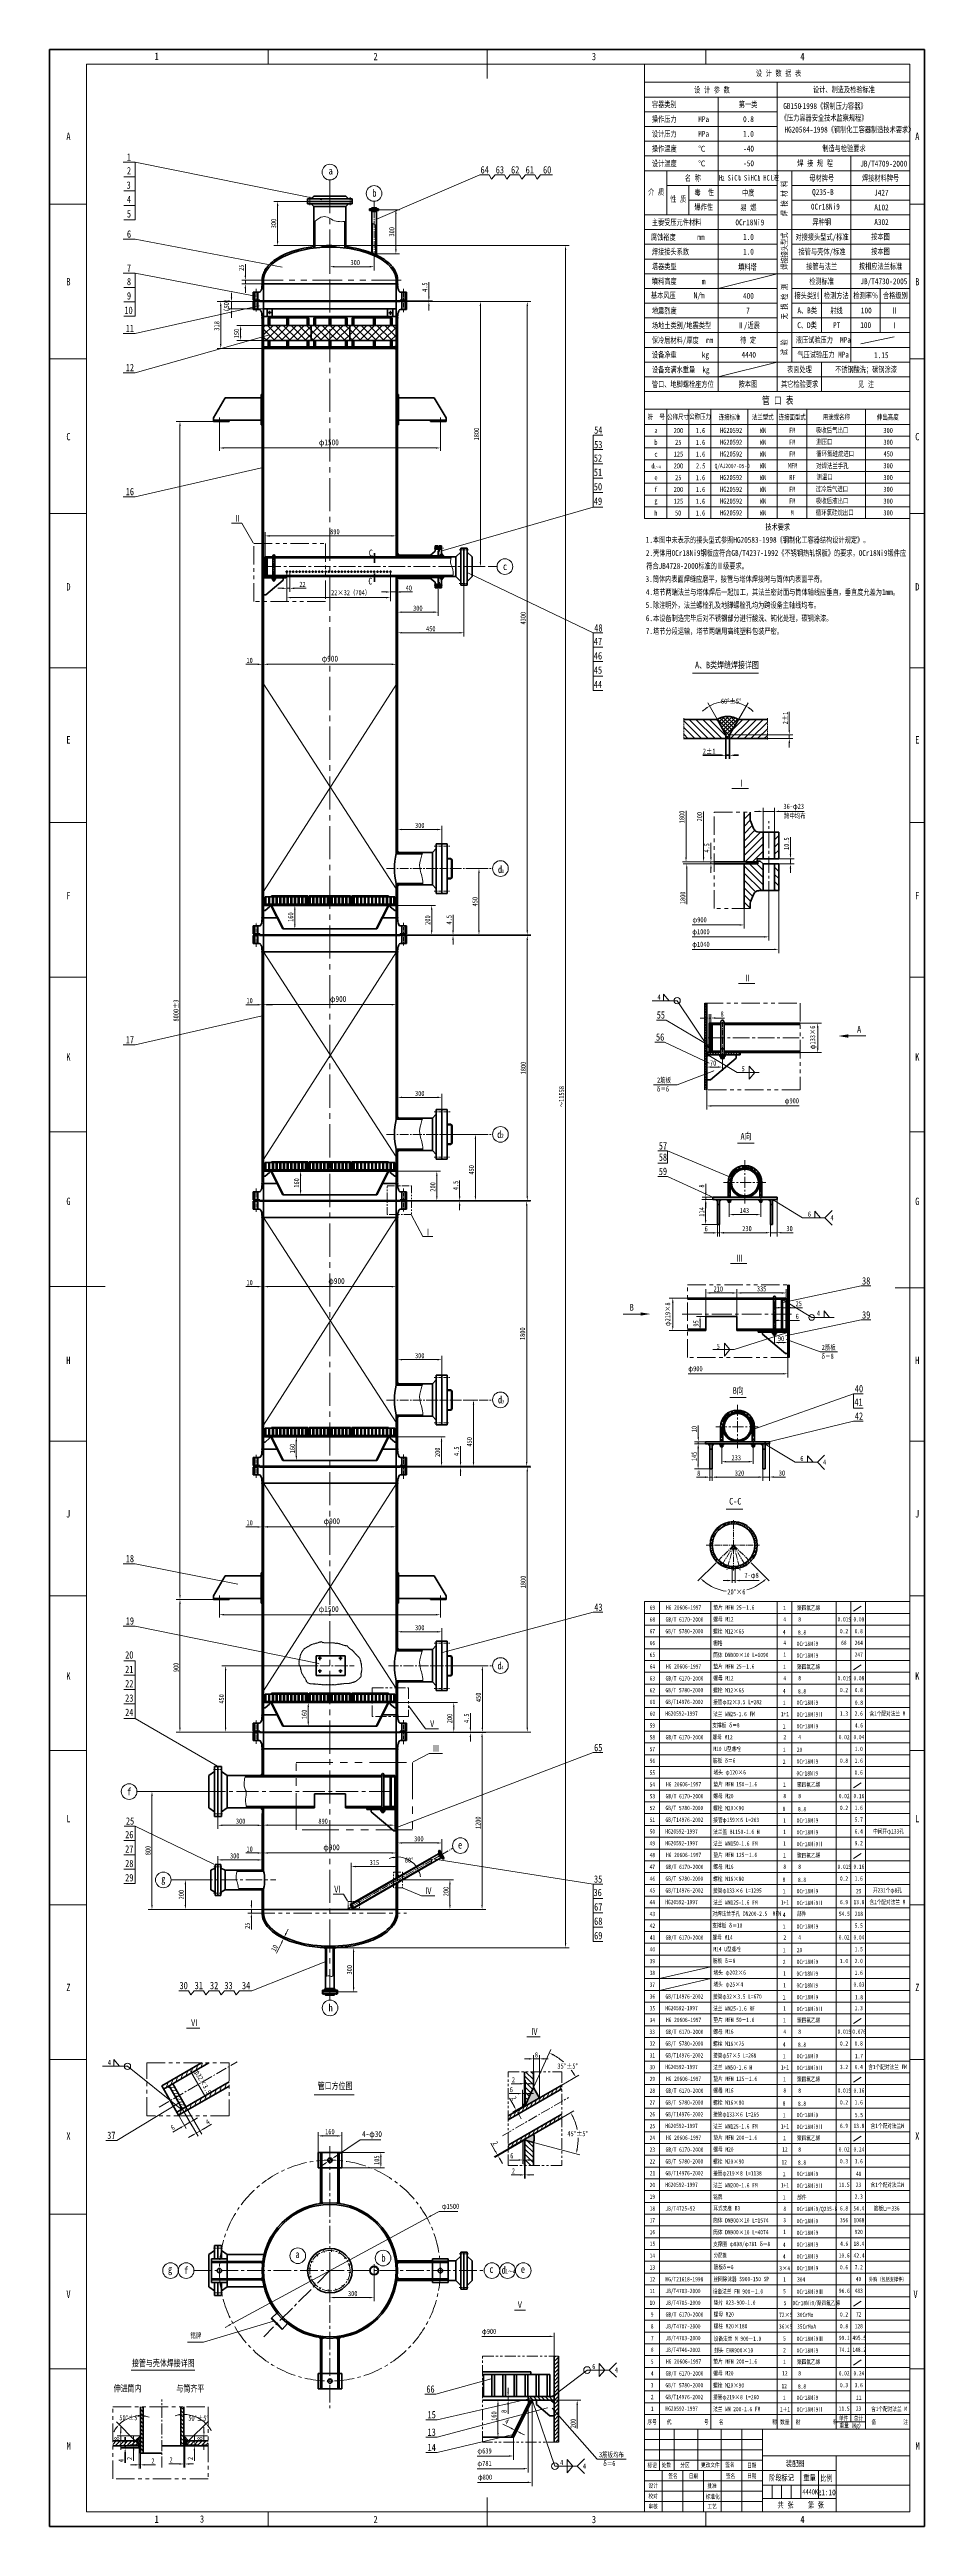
# Model space of a CAD drawing. Header units: millimetres. Extents: x -55641 to 52612, y -23263 to -5715.
# Drawn here: x 49301 to 49895, y -7397 to -5715 of the extents above; entities that cross this region are included whole.
import ezdxf

# ---------------------------------------------------------------- set-up
doc = ezdxf.new("R2010")
doc.units = ezdxf.units.MM
doc.header["$MEASUREMENT"] = 0
for name, pattern in [('CENTER2', [1.125, 0.75, -0.125, 0.125, -0.125]), ('DASHED2', [0.375, 0.25, -0.125]), ('PHANTOMX2', [5, 2.5, -0.5, 0.5, -0.5, 0.5, -0.5])]:
    doc.linetypes.add(name, pattern=pattern)
for name, color, linetype, lineweight in [('AM_8', 7, 'Continuous', 35), ('中心线', 3, 'CENTER2', 18), ('双点划线', 3, 'PHANTOMX2', 18), ('图层1', 1, 'Continuous', 20), ('抛面线', 1, 'Continuous', 18), ('标注尺寸线', 1, 'Continuous', 18), ('粗实线', 7, 'Continuous', 35), ('细实线', 1, 'Continuous', 18), ('虚线', 1, 'DASHED2', 18)]:
    doc.layers.add(name, color=color, linetype=linetype, lineweight=lineweight)
doc.styles.add('1', font='SimSun.ttf', dxfattribs={"width": 0.75, "height": 3})
doc.styles.add('USER1', font='SimSun.ttf', dxfattribs={"width": 0.75, "height": 3})
doc.styles.add('模板字体', font='SIMFANG.TTF', dxfattribs={"width": 0.75})

msp = doc.modelspace()

# ---------------------------------------------------------------- hatches: boundary and pattern name
at = {"layer": '抛面线'}
for points in [[(49445.8, -5874.7), (49446.6, -5874.2), (49446.8, -5874.2), (49446.8, -5874), (49446.6, -5874), (49445.8, -5873.5, 0.295597)], [(49537.8, -5874.7), (49537, -5874.2), (49536.8, -5874.2), (49536.8, -5874), (49537, -5874), (49537.8, -5873.5, -0.295597)], [(49445.8, -5896.6), (49446.6, -5897), (49446.8, -5897), (49446.8, -5897.2), (49446.6, -5897.2), (49445.8, -5897.7, -0.295597)], [(49537.8, -5896.6), (49537, -5897), (49536.8, -5897), (49536.8, -5897.2), (49537, -5897.2), (49537.8, -5897.7, 0.295597)], [(49537.8, -6057), (49537, -6058), (49536.8, -6058), (49536.8, -6058.2), (49538.5, -6058.2)], [(49537.8, -6075.3), (49537, -6074.3), (49536.8, -6074.3), (49536.8, -6074.1), (49538.5, -6074.1)], [(49445.8, -6305.1), (49446.6, -6304.6), (49446.8, -6304.6), (49446.8, -6304.4), (49446.6, -6304.4), (49445.8, -6304, 0.295597)], [(49537.8, -6305.1), (49537, -6304.6), (49536.8, -6304.6), (49536.8, -6304.4), (49537, -6304.4), (49537.8, -6304, -0.295597)], [(49445.8, -6327), (49446.6, -6327.5), (49446.8, -6327.5), (49446.8, -6327.7), (49446.6, -6327.7), (49445.8, -6328.2, -0.295597)], [(49537.8, -6327), (49537, -6327.5), (49536.8, -6327.5), (49536.8, -6327.7), (49537, -6327.7), (49537.8, -6328.2, 0.295597)], [(49445.8, -6485.6), (49446.6, -6485.1), (49446.8, -6485.1), (49446.8, -6484.9), (49446.6, -6484.9), (49445.8, -6484.4, 0.295597)], [(49537.8, -6485.6), (49537, -6485.1), (49536.8, -6485.1), (49536.8, -6484.9), (49537, -6484.9), (49537.8, -6484.4, -0.295597)], [(49445.8, -6507.5), (49446.6, -6507.9), (49446.8, -6507.9), (49446.8, -6508.1), (49446.6, -6508.1), (49445.8, -6508.6, -0.295597)], [(49537.8, -6507.5), (49537, -6507.9), (49536.8, -6507.9), (49536.8, -6508.1), (49537, -6508.1), (49537.8, -6508.6, 0.295597)], [(49445.8, -6666), (49446.6, -6665.5), (49446.8, -6665.5), (49446.8, -6665.3), (49446.6, -6665.3), (49445.8, -6664.9, 0.295597)], [(49537.8, -6666), (49537, -6665.5), (49536.8, -6665.5), (49536.8, -6665.3), (49537, -6665.3), (49537.8, -6664.9, -0.295597)], [(49445.8, -6687.9), (49446.6, -6688.4), (49446.8, -6688.4), (49446.8, -6688.6), (49446.6, -6688.6), (49445.8, -6689.1, -0.295597)], [(49537.8, -6687.9), (49537, -6688.4), (49536.8, -6688.4), (49536.8, -6688.6), (49537, -6688.6), (49537.8, -6689.1, 0.295597)], [(49445.8, -6846.5), (49446.6, -6846), (49446.8, -6846), (49446.8, -6845.8), (49446.6, -6845.8), (49445.8, -6845.3, 0.295597)], [(49537.8, -6846.5), (49537, -6846), (49536.8, -6846), (49536.8, -6845.8), (49537, -6845.8), (49537.8, -6845.3, -0.295597)], [(49445.8, -6868.4), (49446.6, -6868.8), (49446.8, -6868.8), (49446.8, -6869), (49446.6, -6869), (49445.8, -6869.5, -0.295597)], [(49537.8, -6868.4), (49537, -6868.8), (49536.8, -6868.8), (49536.8, -6869), (49537, -6869), (49537.8, -6869.5, 0.295597)], [(49445.8, -6885.8), (49445, -6887), (49446.8, -6887)], [(49446.8, -6908.9), (49445, -6908.9), (49445.8, -6910.1)]]:
    msp.add_hatch(color=7, dxfattribs=at).paths.add_polyline_path(points)
h = msp.add_hatch(color=7, dxfattribs=at)
h.paths.add_polyline_path([(49446.8, -5917.9), (49446.8, -5918.5), (49447.6, -5917.9)])
h.paths.add_polyline_path([(49446.8, -5916.3), (49446.8, -5916.9), (49447.7, -5916.9)])
h = msp.add_hatch(color=7, dxfattribs=at)
h.paths.add_polyline_path([(49536.8, -5917.9), (49535.4, -5917.9), (49536.8, -5918.8)])
h.paths.add_polyline_path([(49535.5, -5916.9), (49536.8, -5916.9), (49536.8, -5915.9)])
h = msp.add_hatch(color=7, dxfattribs=at)
h.paths.add_polyline_path([(49448.6, -6060.1), (49448.2, -6060.1), (49448.6, -6060.5)])
h.paths.add_polyline_path([(49448.6, -6071.7), (49448.2, -6072.2), (49448.6, -6072.2)])
h = msp.add_hatch(color=7, dxfattribs=at)
h.paths.add_polyline_path([(49567.5, -6057.2), (49565.7, -6059.3), (49565.5, -6059.3), (49565.5, -6059.5), (49569.4, -6059.5)])
h.paths.add_polyline_path([(49569.4, -6072.8), (49565.5, -6072.8), (49565.5, -6073), (49565.7, -6073), (49567.5, -6075.1)])
h = msp.add_hatch(color=7, dxfattribs=at)
h.paths.add_polyline_path([(49537.8, -6259), (49536.8, -6260.2), (49538.9, -6260.2)])
h.paths.add_polyline_path([(49538.9, -6282.1), (49536.8, -6282.1), (49537.8, -6283.3)])
h = msp.add_hatch(color=7, dxfattribs=at)
h.paths.add_polyline_path([(49446.8, -6294.9), (49446.8, -6295.3), (49447.3, -6295.3)])
h.paths.add_polyline_path([(49447.3, -6296.1), (49446.8, -6296.1), (49446.8, -6296.6)])
h = msp.add_hatch(color=7, dxfattribs=at)
h.paths.add_polyline_path([(49452.6, -6296.1), (49452.2, -6296.1), (49452.3, -6296.4)])
h.paths.add_polyline_path([(49451.8, -6296.1), (49451.5, -6296.1), (49451.9, -6296.4)])
h = msp.add_hatch(color=7, dxfattribs=at)
h.paths.add_polyline_path([(49530.9, -6296.1), (49531.3, -6296.1), (49531.2, -6296.4)])
h.paths.add_polyline_path([(49531.8, -6296.1), (49532.1, -6296.1), (49531.7, -6296.4)])
h = msp.add_hatch(color=7, dxfattribs=at)
h.paths.add_polyline_path([(49750.5, -6377), (49749.9, -6377), (49750.5, -6377.7)])
h.paths.add_polyline_path([(49750.5, -6394.4), (49749.9, -6395.2), (49750.5, -6395.2)])
h = msp.add_hatch(color=7, dxfattribs=at)
h.paths.add_polyline_path([(49537.8, -6439.5), (49536.8, -6440.6), (49538.9, -6440.6)])
h.paths.add_polyline_path([(49538.9, -6462.5), (49536.8, -6462.5), (49537.8, -6463.7)])
h = msp.add_hatch(color=7, dxfattribs=at)
h.paths.add_polyline_path([(49446.8, -6475.4), (49446.8, -6475.8), (49447.3, -6475.8)])
h.paths.add_polyline_path([(49447.3, -6476.6), (49446.8, -6476.6), (49446.8, -6477)])
h = msp.add_hatch(color=7, dxfattribs=at)
h.paths.add_polyline_path([(49452.6, -6476.6), (49452.2, -6476.6), (49452.3, -6476.8)])
h.paths.add_polyline_path([(49451.8, -6476.6), (49451.5, -6476.6), (49451.9, -6476.8)])
h = msp.add_hatch(color=7, dxfattribs=at)
h.paths.add_polyline_path([(49530.9, -6476.6), (49531.3, -6476.6), (49531.2, -6476.8)])
h.paths.add_polyline_path([(49531.8, -6476.6), (49532.1, -6476.6), (49531.7, -6476.8)])
h = msp.add_hatch(color=7, dxfattribs=at)
h.paths.add_polyline_path([(49756.4, -6495.8), (49756.4, -6497.3), (49757.7, -6495.8)])
h.paths.add_polyline_path([(49754.9, -6497.3), (49754.9, -6495.8), (49753.5, -6495.8)])
h = msp.add_hatch(color=7, dxfattribs=at)
h.paths.add_polyline_path([(49793.9, -6495.8), (49792.4, -6495.8), (49792.4, -6496.9)])
h.paths.add_polyline_path([(49790.9, -6495.8), (49789.2, -6495.8), (49790.9, -6497.1)])
h = msp.add_hatch(color=7, dxfattribs=at)
h.paths.add_polyline_path([(49537.8, -6619.9), (49536.8, -6621.1), (49538.9, -6621.1)])
h.paths.add_polyline_path([(49538.9, -6643), (49536.8, -6643), (49537.8, -6644.2)])
h = msp.add_hatch(color=7, dxfattribs=at)
h.paths.add_polyline_path([(49446.8, -6655.8), (49446.8, -6656.2), (49447.3, -6656.2)])
h.paths.add_polyline_path([(49447.3, -6657), (49446.8, -6657), (49446.8, -6657.5)])
h = msp.add_hatch(color=7, dxfattribs=at)
h.paths.add_polyline_path([(49452.6, -6657), (49452.2, -6657), (49452.3, -6657.3)])
h.paths.add_polyline_path([(49451.8, -6657), (49451.5, -6657), (49451.9, -6657.3)])
h = msp.add_hatch(color=7, dxfattribs=at)
h.paths.add_polyline_path([(49530.9, -6657), (49531.3, -6657), (49531.2, -6657.3)])
h.paths.add_polyline_path([(49531.8, -6657), (49532.1, -6657), (49531.7, -6657.3)])
h = msp.add_hatch(color=7, dxfattribs=at)
h.paths.add_polyline_path([(49751.3, -6661.8), (49751.3, -6663.3), (49752.6, -6661.8)])
h.paths.add_polyline_path([(49749.8, -6663.3), (49749.8, -6661.8), (49748.4, -6661.8)])
h = msp.add_hatch(color=7, dxfattribs=at)
h.paths.add_polyline_path([(49788.8, -6661.8), (49787.3, -6661.8), (49787.3, -6662.9)])
h.paths.add_polyline_path([(49785.8, -6661.8), (49784.1, -6661.8), (49785.8, -6663.1)])
h = msp.add_hatch(color=7, dxfattribs=at)
h.paths.add_polyline_path([(49537.8, -6800.4), (49536.8, -6801.5), (49538.9, -6801.5)])
h.paths.add_polyline_path([(49538.9, -6823.4), (49536.8, -6823.4), (49537.8, -6824.6)])
h = msp.add_hatch(color=7, dxfattribs=at)
h.paths.add_polyline_path([(49446.8, -6836.3), (49446.8, -6836.7), (49447.3, -6836.7)])
h.paths.add_polyline_path([(49447.3, -6837.5), (49446.8, -6837.5), (49446.8, -6837.9)])
h = msp.add_hatch(color=7, dxfattribs=at)
h.paths.add_polyline_path([(49452.6, -6837.5), (49452.2, -6837.5), (49452.3, -6837.7)])
h.paths.add_polyline_path([(49451.8, -6837.5), (49451.5, -6837.5), (49451.9, -6837.7)])
h = msp.add_hatch(color=7, dxfattribs=at)
h.paths.add_polyline_path([(49530.9, -6837.5), (49531.3, -6837.5), (49531.2, -6837.7)])
h.paths.add_polyline_path([(49531.8, -6837.5), (49532.1, -6837.5), (49531.7, -6837.7)])
h = msp.add_hatch(color=7, dxfattribs=at)
h.paths.add_polyline_path([(49537.8, -6954.5), (49536.8, -6956.7), (49538.6, -6955.6)])
h.paths.add_polyline_path([(49537.8, -6959.8), (49536.8, -6960.4), (49537.8, -6960.6, 0.207491)])
h = msp.add_hatch(color=7, dxfattribs=at)
h.paths.add_polyline_path([(49507.3, -6976.6), (49507.3, -6977), (49507.4, -6976.9)])
h.paths.add_polyline_path([(49506.2, -6974.7), (49506, -6974.9), (49506.4, -6975)])
h = msp.add_hatch(color=7, dxfattribs=at)
h.paths.add_polyline_path([(49494.6, -7002.9), (49494.6, -7004.4), (49495.8, -7003.9)])
h.paths.add_polyline_path([(49488.9, -7002.9), (49487.8, -7003.9), (49488.9, -7004.4)])
h = msp.add_hatch(color=7, dxfattribs=at)
h.paths.add_polyline_path([(49390.4, -7111.3), (49390.3, -7114.1), (49391.6, -7113.4)])
h.paths.add_polyline_path([(49382.6, -7097.8), (49381.1, -7098.6), (49383.8, -7100)])
at = {"layer": '抛面线', "ltscale": 2}
h = msp.add_hatch(color=7, dxfattribs=at)
h.paths.add_polyline_path([(49630, -7098.8), (49624.5, -7110.6), (49624, -7110.9), (49624, -7109.5), (49622.5, -7112.7), (49634, -7106.1)])
h.paths.add_polyline_path([(49630, -7130.6), (49622.9, -7134.7), (49624, -7134.7), (49624.3, -7134.6), (49630, -7136.1, 0.191896)])
at = {"layer": '抛面线'}
h = msp.add_hatch(color=7, dxfattribs=at)
h.paths.add_polyline_path([(49498, -7176.7), (49498, -7177.7, -0.005302), (49499, -7177.8)])
h.paths.add_polyline_path([(49497.2, -7176.5), (49496.1, -7177.4, -0.006378), (49497.2, -7177.5)])
h.paths.add_polyline_path([(49486.3, -7176.3), (49486.3, -7177.5, -0.005194), (49487.3, -7177.4)])
h.paths.add_polyline_path([(49485.5, -7176.3), (49484.5, -7177.8, -0.005938), (49485.5, -7177.7)])
h = msp.add_hatch(color=7, dxfattribs=at)
h.paths.add_polyline_path([(49445.3, -7217), (49446.2, -7217, -0.005302), (49446.4, -7216)])
h.paths.add_polyline_path([(49445.1, -7217.8), (49446, -7218.9, -0.006378), (49446.1, -7217.8)])
h.paths.add_polyline_path([(49444.9, -7228.7), (49446.1, -7228.7, -0.005194), (49446, -7227.7)])
h.paths.add_polyline_path([(49444.9, -7229.5), (49446.4, -7230.6, -0.005938), (49446.2, -7229.5)])
h = msp.add_hatch(color=7, dxfattribs=at)
h.paths.add_polyline_path([(49538.3, -7229.5), (49537.4, -7229.5, -0.005302), (49537.2, -7230.4)])
h.paths.add_polyline_path([(49538.5, -7228.7), (49537.6, -7227.5, -0.006378), (49537.5, -7228.7)])
h.paths.add_polyline_path([(49538.7, -7217.8), (49537.5, -7217.8, -0.005194), (49537.6, -7218.7)])
h.paths.add_polyline_path([(49538.7, -7217), (49537.2, -7215.9, -0.005938), (49537.4, -7217)])
h = msp.add_hatch(color=7, dxfattribs=at)
h.paths.add_polyline_path([(49485.5, -7269.7), (49485.5, -7268.8, -0.005302), (49484.6, -7268.7)])
h.paths.add_polyline_path([(49486.3, -7269.9), (49487.5, -7269, -0.006378), (49486.3, -7268.9)])
h.paths.add_polyline_path([(49497.2, -7270.1), (49497.2, -7268.9, -0.005194), (49496.3, -7269)])
h.paths.add_polyline_path([(49498, -7270.2), (49499.1, -7268.6, -0.005938), (49498, -7268.8)])
h = msp.add_hatch(color=7, dxfattribs=at)
h.paths.add_polyline_path([(49626.6, -7311.2), (49627.8, -7311.2), (49627.4, -7311.9)])
h.paths.add_polyline_path([(49629.1, -7311.2), (49630.1, -7311.2), (49628.8, -7312)])
at = {"layer": '抛面线', "ltscale": 2}
for points in [[(49644.1, -7308.8), (49641.9, -7308.8), (49644.1, -7307)], [(49644.1, -7311.2), (49641.9, -7311.2), (49644.1, -7313.1)]]:
    msp.add_hatch(color=7, dxfattribs=at).paths.add_polyline_path(points)
at = {"layer": '标注尺寸线', "ltscale": 15}
for points in [[(49747.8, -6395.1), (49747.8, -6396.1), (49749, -6396.1)], [(49747.8, -6398.5), (49747.8, -6397.6), (49749, -6397.6)], [(49799.9, -6563.6), (49799.1, -6563.6), (49799.1, -6564.2)], [(49799.9, -6583.9), (49799.1, -6583.9), (49799.1, -6583.3)], [(49802.6, -6584.2), (49802.1, -6584.7), (49802.6, -6584.7)], [(49802.7, -6586.4), (49802.1, -6585.9), (49802.7, -6585.9)]]:
    msp.add_hatch(color=7, dxfattribs=at).paths.add_polyline_path(points)

# ---------------------------------------------------------------- linework, layer by layer
at = {"layer": '中心线', "color": 7, "ltscale": 2}
for p, q in [((49478.1, -5815), (49478.1, -5820.7)), ((49505.5, -5815.1), (49505.5, -5820.7)), ((49579.5, -6054.7), (49585.8, -6054.7)), ((49562.6, -6078.7), (49568.2, -6078.7)), ((49579.5, -6077.6), (49585.7, -6077.6)), ((49412.7, -6882.8), (49418.9, -6882.8)), ((49412.9, -6913.1), (49418.9, -6913.1))]:
    msp.add_line(p, q, dxfattribs=at)
at = {"layer": '中心线', "color": 7, "ltscale": 30}
msp.add_line((49491.8, -5803.5), (49491.8, -7039.5), dxfattribs=at)
at = {"layer": '中心线', "color": 7, "ltscale": 6}
for p, q in [((49521.8, -5818), (49521.8, -5857.7)), ((49503.9, -6977.5), (49575.3, -6936.3))]:
    msp.add_line(p, q, dxfattribs=at)
at = {"layer": '中心线', "color": 7}
for p, q in [((49519.2, -5823), (49519.2, -5824.5)), ((49524.3, -5822.9), (49524.3, -5824.5)), ((49416.8, -5964.7), (49416.8, -5968.8)), ((49416.8, -5965.2), (49416.8, -5968.7)), ((49566.8, -5964.7), (49566.8, -5968.8)), ((49566.8, -5965.2), (49566.8, -5968.7)), ((49416.8, -6764.7), (49416.8, -6768.8)), ((49416.8, -6765.2), (49416.8, -6768.7)), ((49566.8, -6764.7), (49566.8, -6768.8)), ((49566.8, -6765.2), (49566.8, -6768.7)), ((49487.3, -7032.2), (49487.3, -7036)), ((49496.2, -7032.2), (49496.2, -7036)), ((49489.6, -7148.2), (49494, -7148.2)), ((49412.7, -7208), (49418.9, -7208)), ((49579.5, -7211.8), (49585.8, -7211.8)), ((49416.8, -7225.4), (49416.8, -7221)), ((49566.8, -7221), (49566.8, -7225.5)), ((49412.9, -7238.4), (49418.9, -7238.4)), ((49579.5, -7234.7), (49585.7, -7234.7)), ((49494, -7298.2), (49489.5, -7298.2))]:
    msp.add_line(p, q, dxfattribs=at)
at = {"layer": '中心线', "color": 7, "ltscale": 3}
for p, q in [((49441.8, -5892.8), (49441.8, -5877.5)), ((49541.8, -5893.3), (49541.8, -5877.5)), ((49562.6, -6053.6), (49569.1, -6053.6)), ((49562.6, -6255.8), (49573.2, -6255.8)), ((49562.6, -6286.5), (49573, -6286.5)), ((49441.8, -6324.2), (49441.8, -6308)), ((49541.8, -6323.3), (49541.8, -6308)), ((49562.6, -6436.2), (49573.4, -6436.2)), ((49562.6, -6467), (49572.9, -6467)), ((49441.8, -6504.2), (49441.8, -6488.4)), ((49541.8, -6503.9), (49541.8, -6488.4)), ((49562.6, -6616.7), (49573.2, -6616.7)), ((49562.6, -6647.4), (49572.6, -6647.4)), ((49441.8, -6684.9), (49441.8, -6668.9)), ((49541.8, -6685.5), (49541.8, -6668.9)), ((49562.6, -6797.1), (49573.2, -6797.1)), ((49562.6, -6827.9), (49572.9, -6827.9)), ((49441.8, -6865.5), (49441.8, -6849.3)), ((49541.8, -6865.7), (49541.8, -6849.3)), ((49521.8, -7218.8), (49521.8, -7228))]:
    msp.add_line(p, q, dxfattribs=at)
at = {"layer": '中心线', "color": 7, "ltscale": 15}
for p, q in [((49447.3, -6066.1), (49605.3, -6066.1)), ((49461.9, -6069.5), (49463.1, -6069.5)), ((49462.5, -6068.9), (49462.5, -6070.1)), ((49464.1, -6069.5), (49465.3, -6069.5)), ((49464.7, -6068.9), (49464.7, -6070.1)), ((49466.3, -6069.5), (49467.5, -6069.5)), ((49466.9, -6068.9), (49466.9, -6070.1)), ((49468.5, -6069.5), (49469.7, -6069.5)), ((49469.1, -6068.9), (49469.1, -6070.1)), ((49470.7, -6069.5), (49471.9, -6069.5)), ((49471.3, -6068.9), (49471.3, -6070.1)), ((49472.9, -6069.5), (49474.1, -6069.5)), ((49473.5, -6068.9), (49473.5, -6070.1)), ((49475.1, -6069.5), (49476.3, -6069.5)), ((49475.7, -6068.9), (49475.7, -6070.1)), ((49477.3, -6069.5), (49478.5, -6069.5)), ((49477.9, -6068.9), (49477.9, -6070.1)), ((49479.5, -6069.5), (49480.7, -6069.5)), ((49480.1, -6068.9), (49480.1, -6070.1)), ((49481.7, -6069.5), (49482.9, -6069.5)), ((49482.3, -6068.9), (49482.3, -6070.1)), ((49483.9, -6069.5), (49485.1, -6069.5)), ((49484.5, -6068.9), (49484.5, -6070.1)), ((49486.1, -6069.5), (49487.3, -6069.5)), ((49486.7, -6068.9), (49486.7, -6070.1)), ((49488.3, -6069.5), (49489.5, -6069.5)), ((49488.9, -6068.9), (49488.9, -6070.1)), ((49490.5, -6069.5), (49491.7, -6069.5)), ((49491.1, -6068.9), (49491.1, -6070.1)), ((49492.7, -6069.5), (49493.9, -6069.5)), ((49493.3, -6068.9), (49493.3, -6070.1)), ((49494.9, -6069.5), (49496.1, -6069.5)), ((49495.5, -6068.9), (49495.5, -6070.1)), ((49497.1, -6069.5), (49498.3, -6069.5)), ((49497.7, -6068.9), (49497.7, -6070.1)), ((49499.3, -6069.5), (49500.5, -6069.5)), ((49499.9, -6068.9), (49499.9, -6070.1)), ((49501.5, -6069.5), (49502.7, -6069.5)), ((49502.1, -6068.9), (49502.1, -6070.1)), ((49503.7, -6069.5), (49504.9, -6069.5)), ((49504.3, -6068.9), (49504.3, -6070.1)), ((49505.9, -6069.5), (49507.1, -6069.5)), ((49506.5, -6068.9), (49506.5, -6070.1)), ((49508.1, -6069.5), (49509.3, -6069.5)), ((49508.7, -6068.9), (49508.7, -6070.1)), ((49510.3, -6069.5), (49511.5, -6069.5)), ((49510.9, -6068.9), (49510.9, -6070.1)), ((49512.5, -6069.5), (49513.7, -6069.5)), ((49513.1, -6068.9), (49513.1, -6070.1)), ((49514.7, -6069.5), (49515.9, -6069.5)), ((49515.3, -6068.9), (49515.3, -6070.1)), ((49516.9, -6069.5), (49518.1, -6069.5)), ((49517.5, -6068.9), (49517.5, -6070.1)), ((49519.1, -6069.5), (49520.3, -6069.5)), ((49519.7, -6068.9), (49519.7, -6070.1)), ((49521.3, -6069.5), (49522.5, -6069.5)), ((49521.9, -6068.9), (49521.9, -6070.1)), ((49523.5, -6069.5), (49524.7, -6069.5)), ((49524.1, -6068.9), (49524.1, -6070.1)), ((49525.7, -6069.5), (49526.9, -6069.5)), ((49526.3, -6068.9), (49526.3, -6070.1)), ((49527.9, -6069.5), (49529.1, -6069.5)), ((49528.5, -6068.9), (49528.5, -6070.1)), ((49530.1, -6069.5), (49531.3, -6069.5)), ((49530.7, -6068.9), (49530.7, -6070.1)), ((49532.3, -6069.5), (49533.5, -6069.5)), ((49532.9, -6068.9), (49532.9, -6070.1)), ((49789.8, -6291), (49789.8, -6238.9)), ((49748.6, -6386.1), (49813.3, -6386.1)), ((49384, -6957.9), (49455.1, -6957.9))]:
    msp.add_line(p, q, dxfattribs=at)
at = {"layer": '中心线', "color": 7, "ltscale": 5}
for p, q in [((49453.8, -6057.8), (49453.8, -6076.3)), ((49758.3, -6375.1), (49758.3, -6401.3)), ((49765.9, -6747.7), (49765.9, -6713.5)), ((49747.3, -6730.6), (49783.5, -6730.6)), ((49765.9, -6730.6), (49753.6, -6743)), ((49765.9, -6730.6), (49757.4, -6745.3)), ((49765.9, -6730.6), (49761.4, -6747.4)), ((49765.9, -6730.6), (49774.4, -6745.3)), ((49765.9, -6730.6), (49770.4, -6747.6)), ((49765.9, -6730.6), (49778.1, -6742.8))]:
    msp.add_line(p, q, dxfattribs=at)
at = {"layer": '中心线', "color": 7, "ltscale": 8}
for p, q in [((49530.2, -6271.1), (49602.3, -6271.1)), ((49530.2, -6451.6), (49602.3, -6451.6)), ((49793.6, -6589), (49793.6, -6562.1)), ((49530.2, -6632), (49602.3, -6632))]:
    msp.add_line(p, q, dxfattribs=at)
at = {"layer": '中心线', "color": 7, "ltscale": 10}
for p, q in [((49773.6, -6469.2), (49773.6, -6498.6)), ((49759, -6484.3), (49787.7, -6484.3)), ((49762.9, -6484.3), (49762.9, -6498.9)), ((49784.3, -6483.3), (49784.3, -6498.9)), ((49768.5, -6635.2), (49768.5, -6664.6)), ((49753.9, -6650.3), (49782.6, -6650.3)), ((49757.8, -6650.3), (49757.8, -6664.9)), ((49779.2, -6649.3), (49779.2, -6664.9)), ((49375.9, -7112.1), (49428.9, -7081.4)), ((49377.8, -7357), (49377.8, -7310.8))]:
    msp.add_line(p, q, dxfattribs=at)
at = {"layer": '中心线', "color": 7, "ltscale": 18}
msp.add_line((49730.9, -6573.8), (49806.8, -6573.8), dxfattribs=at)
at = {"layer": '中心线', "color": 7, "ltscale": 9}
for p, q in [((49474.8, -6812.5), (49508.2, -6812.5)), ((49531.7, -6812.5), (49602.3, -6812.5)), ((49609, -7131.6), (49653.8, -7105.7))]:
    msp.add_line(p, q, dxfattribs=at)
at = {"layer": '中心线', "color": 7, "ltscale": 20}
msp.add_line((49360.9, -6897.9), (49534.6, -6897.9), dxfattribs=at)
at = {"layer": '中心线', "color": 7, "ltscale": 16}
for p, q in [((49491.8, -7138.7), (49491.8, -7316.9)), ((49399.6, -7223.2), (49596.5, -7223.2)), ((49491.8, -7223.2), (49446.9, -7268.1))]:
    msp.add_line(p, q, dxfattribs=at)
at = {"layer": '中心线', "color": 7, "ltscale": 18}
msp.add_circle((49491.8, -7223.2), 75, dxfattribs=at)
at = {"layer": '中心线', "color": 7, "ltscale": 9}
msp.add_circle((49491.8, -7223.2), 13.7, dxfattribs=at)
at = {"layer": '中心线', "color": 7, "ltscale": 2}
msp.add_circle((49521.8, -7223.2), 2.54, dxfattribs=at)
at = {"layer": '中心线', "color": 7, "ltscale": 10}
for centre in [(49773.6, -6484.3), (49768.5, -6650.3)]:
    msp.add_arc(centre, 10.7, 0, 180, dxfattribs=at)
at = {"layer": '双点划线', "color": 7, "ltscale": 8}
msp.add_line((49540.1, -5871.6), (49442.8, -5871.6), dxfattribs=at)
at = {"layer": '双点划线', "color": 7, "ltscale": 5}
for p, q in [((49440.1, -6050.4), (49488.9, -6050.4)), ((49440.1, -6089.7), (49440.1, -6050.4)), ((49488.9, -6050.4), (49488.9, -6089.7)), ((49488.9, -6089.7), (49440.1, -6089.7)), ((49752.6, -6298.3), (49752.6, -6232.8)), ((49752.6, -6232.8), (49777.1, -6232.8)), ((49777.1, -6298.3), (49752.6, -6298.3)), ((49746.3, -6362.5), (49811.1, -6362.5)), ((49811.1, -6362.5), (49811.1, -6421.4)), ((49811.1, -6421.4), (49746.3, -6421.4)), ((49734.6, -6603.2), (49734.6, -6553.9)), ((49734.6, -6553.9), (49803.6, -6553.9)), ((49803.6, -6603.2), (49734.6, -6603.2)), ((49442, -6980.4), (49543.7, -6980.4)), ((49367.4, -7082.1), (49423.3, -7082.1)), ((49367.4, -7118), (49367.4, -7082.1)), ((49423.3, -7082.1), (49423.3, -7118)), ((49423.3, -7118), (49367.4, -7118)), ((49344.4, -7315.8), (49409.1, -7315.8)), ((49344.4, -7364.6), (49344.4, -7315.8)), ((49409.1, -7315.8), (49409.1, -7364.6)), ((49409.1, -7364.6), (49344.4, -7364.6))]:
    msp.add_line(p, q, dxfattribs=at)
at = {"layer": '双点划线', "color": 7}
for p, q in [((49732, -6168.9), (49732, -6183.3)), ((49788.8, -6168.9), (49788.8, -6183.6)), ((49565.3, -6938.6), (49566.6, -6937.9)), ((49568.3, -6943.7), (49569.6, -6943)), ((49412.9, -6949), (49418.4, -6949)), ((49412.7, -6966.9), (49418.4, -6966.9))]:
    msp.add_line(p, q, dxfattribs=at)
at = {"layer": '双点划线', "color": 7, "ltscale": 2}
for p, q in [((49530.7, -6486.6), (49547.1, -6486.6)), ((49530.7, -6506.1), (49530.7, -6486.6)), ((49547.1, -6486.6), (49547.1, -6506.1)), ((49547.1, -6506.1), (49530.7, -6506.1)), ((49534.9, -6952.7), (49541, -6952.7)), ((49534.9, -6963.3), (49534.9, -6952.7)), ((49541, -6963.3), (49534.9, -6963.3)), ((49541, -6952.7), (49541, -6963.3))]:
    msp.add_line(p, q, dxfattribs=at)
at = {"layer": '双点划线', "color": 7, "ltscale": 3}
for p, q in [((49520.6, -6827.5), (49545.2, -6827.5)), ((49520.6, -6847), (49520.6, -6827.5)), ((49545.2, -6827.5), (49545.2, -6847)), ((49545.2, -6847), (49520.6, -6847)), ((49612.9, -7088.2), (49649.3, -7088.2)), ((49612.9, -7151.9), (49612.9, -7088.2)), ((49649.3, -7088.2), (49649.3, -7151.9)), ((49649.3, -7151.9), (49612.9, -7151.9)), ((49595.5, -7339.8), (49595.5, -7281.3)), ((49595.5, -7281.3), (49647.1, -7281.3)), ((49647.1, -7339.8), (49595.5, -7339.8))]:
    msp.add_line(p, q, dxfattribs=at)
at = {"layer": '双点划线', "color": 7, "ltscale": 10}
for p, q in [((49468.8, -6878.1), (49547.9, -6878.1)), ((49468.8, -6923.9), (49468.8, -6878.1)), ((49547.9, -6878.1), (49547.9, -6923.9)), ((49547.9, -6923.9), (49468.8, -6923.9))]:
    msp.add_line(p, q, dxfattribs=at)
at = {"layer": '双点划线', "color": 7, "ltscale": 1.2}
for p, q in [((49504.1, -6972.6), (49511.9, -6972.6)), ((49504.1, -6977.5), (49504.1, -6972.6)), ((49511.9, -6977.5), (49504.1, -6977.5)), ((49511.9, -6972.6), (49511.9, -6977.5))]:
    msp.add_line(p, q, dxfattribs=at)
at = {"layer": '抛面线', "color": 7, "ltscale": 5}
for p, q in [((49600, -5800.1), (49593.6, -5800.1)), ((49601.6, -5802.9), (49600, -5800.1)), ((49603.9, -5800.1), (49601.6, -5802.9)), ((49610.3, -5800.1), (49603.9, -5800.1)), ((49611.9, -5802.9), (49610.3, -5800.1)), ((49614.2, -5800.1), (49611.9, -5802.9)), ((49620.6, -5800.1), (49614.2, -5800.1)), ((49622.2, -5802.9), (49620.6, -5800.1)), ((49624.5, -5800.1), (49622.2, -5802.9)), ((49630.9, -5800.1), (49624.5, -5800.1)), ((49632.5, -5802.9), (49630.9, -5800.1)), ((49634.8, -5800.1), (49632.5, -5802.9)), ((49634.8, -5800.1), (49642.9, -5800.1)), ((49434.4, -5868.6), (49434.4, -5860.6)), ((49446.8, -5886.1), (49422.5, -5886.1)), ((49425, -5883.1), (49425, -5880.1)), ((49425, -5886.1), (49425, -5891.1)), ((49446.8, -5871.6), (49431.9, -5871.6)), ((49446.8, -5874.1), (49431.9, -5874.1)), ((49434.4, -5874.1), (49434.4, -5871.6)), ((49434.4, -5877.1), (49434.4, -5880.1)), ((49446.8, -5891.1), (49422.5, -5891.1)), ((49425, -5894.1), (49425, -5897.1)), ((49446.8, -5902.3), (49428.7, -5902.3)), ((49446.8, -5912.6), (49428.7, -5912.6)), ((49431.2, -5909.6), (49431.2, -5905.3)), ((49412.8, -5967.5), (49387.5, -5967.5)), ((49390, -6764.5), (49390, -5970.5)), ((49447.8, -6059.5), (49447.8, -6042.7)), ((49533.8, -6045.2), (49450.8, -6045.2)), ((49536.8, -6059.5), (49536.8, -6042.7)), ((49462.5, -6070.1), (49462.5, -6089.6)), ((49462.5, -6070.6), (49462.5, -6083.3)), ((49464.7, -6070.1), (49464.7, -6083.3)), ((49532.9, -6070.1), (49532.9, -6085.8)), ((49532.9, -6070.1), (49532.9, -6089.6)), ((49459.5, -6080.8), (49456.5, -6080.8)), ((49462.5, -6080.8), (49464.7, -6080.8)), ((49529.9, -6087.1), (49465.5, -6087.1)), ((49467.7, -6080.8), (49475.7, -6080.8)), ((49529.9, -6083.3), (49526.9, -6083.3)), ((49532.9, -6083.3), (49536.8, -6083.3)), ((49536.8, -6072.8), (49536.8, -6085.8)), ((49537.8, -6079.3), (49537.8, -6099.5)), ((49539.8, -6083.3), (49547.9, -6083.3)), ((49565.3, -6076.6), (49565.3, -6099.5)), ((49540.8, -6097), (49562.3, -6097)), ((49571.5, -6451.6), (49593.1, -6451.6)), ((49590.6, -6493.6), (49590.6, -6454.6)), ((49539.4, -6496.6), (49593.1, -6496.6)), ((49750.1, -6728.1), (49752.1, -6726.2)), ((49750.7, -6725.8), (49753.6, -6722.9)), ((49752.1, -6722.6), (49757.9, -6716.8)), ((49758.1, -6718.4), (49761.1, -6715.4)), ((49761.4, -6716.8), (49763.4, -6714.9)), ((49763.8, -6716.3), (49765.3, -6714.7)), ((49765.7, -6716.1), (49765.9, -6715.9)), ((49765.9, -6715.9), (49767.1, -6714.7)), ((49767.4, -6716.2), (49768.7, -6714.9)), ((49768.9, -6716.4), (49770.1, -6715.2)), ((49770.3, -6716.8), (49771.4, -6715.7)), ((49771.6, -6717.3), (49772.7, -6716.2)), ((49772.8, -6717.8), (49773.8, -6716.8)), ((49773.9, -6718.5), (49774.9, -6717.5)), ((49774.9, -6719.3), (49775.9, -6718.2)), ((49775.9, -6720.1), (49776.9, -6719.1)), ((49776.7, -6721), (49777.8, -6719.9)), ((49777.5, -6721.9), (49778.6, -6720.9)), ((49778.2, -6723), (49779.3, -6721.9)), ((49778.9, -6724.1), (49779.9, -6723.1)), ((49779.4, -6725.4), (49780.5, -6724.2)), ((49779.9, -6726.7), (49781, -6725.5)), ((49780.2, -6728.1), (49781.4, -6726.9)), ((49753.6, -6743), (49741.7, -6754.8)), ((49749.9, -6730.1), (49751.5, -6728.5)), ((49750, -6731.8), (49751.2, -6730.6)), ((49750.2, -6733.4), (49751.5, -6732.1)), ((49750.5, -6734.8), (49751.7, -6733.6)), ((49750.9, -6736.2), (49752.1, -6735)), ((49751.2, -6730.6), (49751.4, -6730.4)), ((49751.5, -6737.4), (49752.5, -6736.3)), ((49752.1, -6738.6), (49753.1, -6737.5)), ((49752.7, -6739.7), (49753.8, -6738.6)), ((49753.5, -6740.7), (49754.5, -6739.6)), ((49756.2, -6743.3), (49757.2, -6742.3)), ((49759.5, -6745.3), (49760.6, -6744.2)), ((49770.7, -6744.7), (49771.3, -6744.1)), ((49771.6, -6745.5), (49772.7, -6744.4)), ((49774.1, -6743), (49775.5, -6741.6)), ((49775.7, -6743.3), (49776.4, -6742.5)), ((49776.9, -6740.3), (49780.8, -6736.4)), ((49777.8, -6741.1), (49778.5, -6740.4)), ((49778.1, -6742.8), (49790.1, -6754.8)), ((49779.4, -6736), (49781.5, -6733.9)), ((49780.1, -6733.5), (49781.8, -6731.8)), ((49780.4, -6729.7), (49781.7, -6728.4)), ((49780.4, -6731.5), (49781.2, -6730.6)), ((49781.2, -6730.6), (49781.8, -6730)), ((49761.9, -6754.6), (49758.9, -6754.6)), ((49760.8, -6745.8), (49760.9, -6745.7)), ((49762.9, -6745.4), (49763.4, -6744.9)), ((49763.6, -6746.4), (49764.9, -6745.1)), ((49764.9, -6746.6), (49764.9, -6756.1)), ((49764.9, -6754.6), (49766.9, -6754.6)), ((49766.9, -6746.6), (49766.9, -6756.1)), ((49767.1, -6746.5), (49768.7, -6744.9)), ((49769.9, -6754.6), (49783.3, -6754.6)), ((49412.8, -6767.5), (49387.5, -6767.5)), ((49482.4, -6812.5), (49418.5, -6812.5)), ((49421, -6815.5), (49421, -6854.5)), ((49445.7, -6857.5), (49418.5, -6857.5)), ((49445.8, -6910.1), (49445.8, -6923.3)), ((49446.8, -6908.9), (49446.8, -6923.2)), ((49535.8, -6908.9), (49535.8, -6923.2)), ((49415.8, -6914.9), (49415.8, -6923.3)), ((49442.8, -6920.8), (49418.8, -6920.8)), ((49532.8, -6920.7), (49449.8, -6920.7)), ((49395.7, -7033.1), (49389.3, -7033.1)), ((49397.3, -7035.9), (49395.7, -7033.1)), ((49399.6, -7033.1), (49397.3, -7035.9)), ((49406, -7033.1), (49399.6, -7033.1)), ((49407.6, -7035.9), (49406, -7033.1)), ((49409.9, -7033.1), (49407.6, -7035.9)), ((49416.3, -7033.1), (49409.9, -7033.1)), ((49417.9, -7035.9), (49416.3, -7033.1)), ((49420.2, -7033.1), (49417.9, -7035.9)), ((49426.6, -7033.1), (49420.2, -7033.1)), ((49428.2, -7035.9), (49426.6, -7033.1)), ((49430.5, -7033.1), (49428.2, -7035.9)), ((49627, -7079.4), (49624, -7079.4)), ((49630, -7098.8), (49641.9, -7073.1)), ((49630, -7098.8), (49630, -7076.9)), ((49630, -7079.4), (49634, -7079.4)), ((49634, -7106.1), (49634, -7076.9)), ((49637, -7079.4), (49640, -7079.4)), ((49377.6, -7097.8), (49398.8, -7085.5)), ((49378, -7098.6), (49378.5, -7097.2)), ((49380.6, -7099), (49381.9, -7095.3)), ((49383.9, -7097), (49385.3, -7093.3)), ((49384.2, -7096.8), (49385.4, -7096.9)), ((49387.3, -7095.1), (49388.6, -7091.4)), ((49390.7, -7093.1), (49392, -7089.4)), ((49394, -7091.2), (49395.4, -7087.5)), ((49397.4, -7089.2), (49398.7, -7085.6)), ((49398.1, -7089.4), (49406.7, -7104.1)), ((49400.8, -7087.3), (49402.1, -7083.6)), ((49404.1, -7085.4), (49405.3, -7082.1)), ((49407.5, -7083.4), (49408, -7082.1)), ((49420.2, -7099.8), (49421.5, -7096.1)), ((49621, -7096.3), (49614.8, -7096.3)), ((49624, -7110.6), (49624, -7093.8)), ((49624.5, -7096.3), (49624, -7096.3)), ((49624.5, -7110.6), (49624.5, -7093.8)), ((49627.5, -7096.3), (49630.5, -7096.3)), ((49649.3, -7097.2), (49660.9, -7090.5)), ((49383, -7098.6), (49386.5, -7098.9)), ((49384.2, -7100.6), (49387.7, -7100.9)), ((49385.3, -7102.6), (49388.8, -7102.9)), ((49386.5, -7104.6), (49388.5, -7104.7)), ((49387.6, -7106.5), (49391.1, -7106.9)), ((49388.5, -7104.7), (49390, -7104.9)), ((49388.8, -7108.5), (49392.3, -7108.8)), ((49389.1, -7117.7), (49410.3, -7105.5)), ((49389.8, -7117.3), (49391.2, -7113.6)), ((49389.9, -7110.5), (49393.4, -7110.8)), ((49391.1, -7112.5), (49392.9, -7112.6)), ((49391.6, -7113.4), (49402.3, -7132)), ((49391.6, -7113.4), (49398.1, -7124.6)), ((49393.2, -7115.4), (49394.6, -7111.7)), ((49394.1, -7111.9), (49404.8, -7130.6)), ((49396.6, -7113.4), (49397.9, -7109.7)), ((49399.9, -7111.5), (49401.3, -7107.8)), ((49403.3, -7109.5), (49404.7, -7105.8)), ((49406.7, -7107.6), (49408, -7103.9)), ((49410.1, -7105.6), (49411.4, -7101.9)), ((49413.4, -7103.7), (49414.8, -7100)), ((49416.8, -7101.7), (49418.1, -7098.1)), ((49619.5, -7103), (49613.4, -7103)), ((49616.8, -7111.6), (49613.7, -7106.2)), ((49624.2, -7110.8), (49616.1, -7115.4)), ((49624.6, -7111.5), (49616.5, -7116.2)), ((49618.7, -7114.9), (49618.3, -7114.2)), ((49622.5, -7112.7), (49622.5, -7100.5)), ((49624, -7103), (49622.5, -7103)), ((49624, -7110.9), (49624, -7100.5)), ((49627, -7103), (49630, -7103)), ((49649.3, -7119.4), (49657.5, -7114.7)), ((49390.5, -7126.1), (49385.1, -7129.2)), ((49387.8, -7115.5), (49394.3, -7126.8)), ((49396.8, -7122.5), (49393.1, -7124.6)), ((49398.5, -7131.3), (49395.9, -7132.8)), ((49399.4, -7121), (49402, -7119.5)), ((49401.1, -7129.8), (49403.6, -7128.4)), ((49406.2, -7126.9), (49411.5, -7123.8)), ((49483.8, -7143), (49483.8, -7129.2)), ((49486.8, -7131.7), (49496.8, -7131.7)), ((49499.8, -7143), (49499.8, -7129.2)), ((49620.2, -7117.5), (49621.7, -7120.1)), ((49490.5, -7149.1), (49493, -7147.4)), ((49512.4, -7134.3), (49495.5, -7145.7)), ((49499.8, -7143), (49528.9, -7143)), ((49526.3, -7134.3), (49512.4, -7134.3)), ((49526.4, -7146), (49526.4, -7150.5)), ((49604.1, -7142), (49601, -7136.7)), ((49623.7, -7134.2), (49603.4, -7145.9)), ((49624, -7134.7), (49603.7, -7146.4)), ((49605.9, -7145.2), (49605.6, -7144.6)), ((49607.4, -7147.8), (49608.9, -7150.4)), ((49619.9, -7148.1), (49613.7, -7148.1)), ((49622.9, -7134.7), (49622.9, -7150.6)), ((49624, -7148.1), (49622.9, -7148.1)), ((49624, -7134.7), (49624, -7150.6)), ((49624, -7134.7), (49624, -7160.7)), ((49624.3, -7134.6), (49624.3, -7160.7)), ((49627, -7148.1), (49630, -7148.1)), ((49630, -7136.1), (49661.4, -7144.5)), ((49488.1, -7150.7), (49485.6, -7152.4)), ((49499.8, -7153.5), (49528.9, -7153.5)), ((49621, -7158.2), (49614.8, -7158.2)), ((49624.3, -7158.2), (49624, -7158.2)), ((49627.3, -7158.2), (49630.3, -7158.2)), ((49425.8, -7258.9), (49557.7, -7187.5)), ((49566, -7183.1), (49560.4, -7186.1)), ((49578.6, -7183.1), (49566, -7183.1)), ((49491.8, -7223.2), (49491.8, -7244)), ((49521.8, -7223.2), (49521.8, -7244)), ((49494.8, -7241.5), (49518.8, -7241.5)), ((49423.2, -7260.4), (49420.6, -7261.8)), ((49614.9, -7330.2), (49609.3, -7327.4)), ((49619.5, -7327.8), (49616.4, -7333.8)), ((49620.5, -7328.3), (49617.5, -7334.4)), ((49618.6, -7332.1), (49617.5, -7331.6)), ((49621.3, -7333.5), (49624, -7334.8))]:
    msp.add_line(p, q, dxfattribs=at)
at = {"layer": '抛面线', "color": 7, "ltscale": 2}
for p, q in [((49491.8, -5818.1), (49453.8, -5818.1)), ((49456.3, -5821.1), (49456.3, -5845.1)), ((49521.8, -5823.7), (49539.1, -5823.7)), ((49536.6, -5826.7), (49536.6, -5850.7)), ((49491.8, -5848.1), (49453.8, -5848.1)), ((49491.8, -5848.1), (49654.3, -5848.1)), ((49651.8, -7000.9), (49651.8, -5851.1)), ((49491.8, -5856.3), (49491.8, -5864.9)), ((49518.8, -5862.4), (49494.8, -5862.4)), ((49521.8, -5853.7), (49539.1, -5853.7)), ((49521.8, -5856.3), (49521.8, -5864.9)), ((49444, -5886.1), (49415.2, -5886.1)), ((49539.5, -5885.7), (49561.5, -5885.7)), ((49539.5, -5886.1), (49561.5, -5886.1)), ((49539.5, -5886.1), (49596.5, -5886.1)), ((49539.5, -5886.1), (49628.3, -5886.1)), ((49559, -5882.7), (49559, -5872.9)), ((49559, -5886.1), (49559, -5885.7)), ((49417.7, -5889.1), (49417.7, -5914.9)), ((49559, -5889.1), (49559, -5892.1)), ((49594, -5889.1), (49594, -6063.1)), ((49625.8, -6313.1), (49625.8, -5889.1)), ((49446.8, -5917.9), (49415.2, -5917.9)), ((49416.8, -5967.5), (49416.8, -5987.5)), ((49566.8, -5967.5), (49566.8, -5987.5)), ((49419.8, -5985.5), (49563.8, -5985.5)), ((49585, -6066.1), (49596.5, -6066.1)), ((49537.8, -6079.3), (49537.8, -6113.5)), ((49582.8, -6078.6), (49582.8, -6113.5)), ((49540.8, -6111), (49579.8, -6111)), ((49442.8, -6132.4), (49434.7, -6132.4)), ((49445.8, -6132.4), (49445.8, -6129.9)), ((49446.8, -6132.4), (49445.8, -6132.4)), ((49446.8, -6132.4), (49446.8, -6129.9)), ((49446.8, -6132.4), (49446.8, -6130.4)), ((49449.8, -6132.4), (49452.8, -6132.4)), ((49449.8, -6132.4), (49533.8, -6132.4)), ((49536.8, -6132.4), (49536.8, -6130.4)), ((49537.8, -6255), (49537.8, -6242.1)), ((49540.8, -6244.6), (49564.8, -6244.6)), ((49567.8, -6255), (49567.8, -6242.1)), ((49593, -6271.1), (49590.5, -6271.1)), ((49593, -6313.1), (49593, -6274.1)), ((49468, -6296.1), (49470.5, -6296.1)), ((49468, -6299.1), (49468, -6309.1)), ((49536.8, -6296.1), (49563.4, -6296.1)), ((49560.9, -6313.1), (49560.9, -6299.1)), ((49575.4, -6313.1), (49575.4, -6302.5)), ((49468, -6312.1), (49465.5, -6312.1)), ((49539.4, -6316.1), (49628.3, -6316.1)), ((49539.4, -6316.1), (49595.5, -6316.1)), ((49539.4, -6316.1), (49563.4, -6316.1)), ((49539.5, -6316.1), (49577.9, -6316.1)), ((49539.5, -6316.6), (49577.9, -6316.6)), ((49539.5, -6316.6), (49628.3, -6316.6)), ((49575.4, -6316.6), (49575.4, -6316.1)), ((49575.4, -6319.6), (49575.4, -6322.6)), ((49625.8, -6493.6), (49625.8, -6319.6)), ((49442.8, -6363.6), (49434.7, -6363.6)), ((49445.8, -6363.6), (49445.8, -6361.1)), ((49446.8, -6363.6), (49445.8, -6363.6)), ((49446.8, -6363.6), (49446.8, -6361.1)), ((49446.8, -6363.6), (49446.8, -6361.5)), ((49449.8, -6363.5), (49533.8, -6363.5)), ((49449.8, -6363.6), (49452.8, -6363.6)), ((49536.8, -6363.6), (49536.8, -6361.5)), ((49537.8, -6437.3), (49537.8, -6424)), ((49567.8, -6437.3), (49567.8, -6424)), ((49540.8, -6426.5), (49564.8, -6426.5)), ((49471.9, -6476.6), (49474.4, -6476.6)), ((49471.9, -6479.6), (49471.9, -6489.6)), ((49536.8, -6476.6), (49566.9, -6476.6)), ((49564.4, -6493.6), (49564.4, -6479.6)), ((49579.9, -6493.6), (49579.9, -6482.9)), ((49471.9, -6492.6), (49469.4, -6492.6)), ((49539.4, -6496.6), (49628.3, -6496.6)), ((49539.4, -6496.6), (49566.9, -6496.6)), ((49539.5, -6496.6), (49582.4, -6496.6)), ((49539.5, -6497), (49582.4, -6497)), ((49539.5, -6497), (49627.9, -6497)), ((49579.9, -6497), (49579.9, -6496.6)), ((49579.9, -6500), (49579.9, -6503)), ((49625.4, -6674), (49625.4, -6500)), ((49442.8, -6555), (49434.7, -6555)), ((49445.8, -6554.9), (49445.8, -6557.5)), ((49446.8, -6555), (49445.8, -6555)), ((49446.8, -6554.9), (49446.8, -6557.5)), ((49446.8, -6554.9), (49446.8, -6557)), ((49449.8, -6555), (49452.8, -6555)), ((49449.8, -6555), (49533.8, -6555)), ((49536.8, -6554.9), (49536.8, -6557)), ((49537.8, -6615.5), (49537.8, -6602.1)), ((49540.8, -6604.6), (49564.8, -6604.6)), ((49567.8, -6615.5), (49567.8, -6602.1)), ((49582.6, -6632), (49591.8, -6632)), ((49589.3, -6674), (49589.3, -6635)), ((49470.1, -6657), (49466.5, -6657)), ((49469, -6660), (49469, -6670)), ((49536.8, -6657), (49570.1, -6657)), ((49567.6, -6674), (49567.6, -6660)), ((49470.1, -6673), (49466.5, -6673)), ((49539.4, -6677), (49627.9, -6677)), ((49539.4, -6677), (49591.8, -6677)), ((49539.4, -6677), (49570.1, -6677)), ((49539.5, -6677), (49583, -6677)), ((49539.5, -6677.5), (49583, -6677.5)), ((49539.5, -6677.5), (49628.3, -6677.5)), ((49580.5, -6674), (49580.5, -6663.4)), ((49580.5, -6677.5), (49580.5, -6677)), ((49580.5, -6680.5), (49580.5, -6683.5)), ((49625.8, -6854.5), (49625.8, -6680.5)), ((49442.8, -6718.2), (49434.7, -6718.2)), ((49445.8, -6718.8), (49445.8, -6715.7)), ((49446.8, -6718.2), (49445.8, -6718.2)), ((49446.8, -6718.8), (49446.8, -6715.7)), ((49446.8, -6718.8), (49446.8, -6716.1)), ((49449.8, -6718.1), (49533.8, -6718.1)), ((49449.8, -6718.2), (49452.8, -6718.2)), ((49536.8, -6718.8), (49536.8, -6716.1)), ((49412.8, -6767.5), (49387.5, -6767.5)), ((49390, -6854.5), (49390, -6770.5)), ((49416.8, -6767.5), (49416.8, -6779.8)), ((49419.8, -6777.8), (49563.8, -6777.8)), ((49566.8, -6767.5), (49566.8, -6779.8)), ((49537.8, -6799.5), (49537.8, -6786.9)), ((49540.8, -6789.4), (49564.8, -6789.4)), ((49567.8, -6799.5), (49567.8, -6786.9)), ((49571.5, -6812.5), (49597.8, -6812.5)), ((49595.3, -6854.5), (49595.3, -6815.5)), ((49479.7, -6837.5), (49474.6, -6837.5)), ((49477.1, -6840.5), (49477.1, -6850.5)), ((49536.8, -6837.5), (49578.4, -6837.5)), ((49575.9, -6854.5), (49575.9, -6840.5)), ((49587.2, -6854.5), (49587.2, -6844.7)), ((49444.2, -6857.5), (49387.5, -6857.5)), ((49479.7, -6853.5), (49474.6, -6853.5)), ((49539.4, -6857.5), (49628.3, -6857.5)), ((49539.4, -6857.5), (49578.4, -6857.5)), ((49539.4, -6857.5), (49597.8, -6857.5)), ((49539.5, -6857.5), (49589.7, -6857.5)), ((49539.5, -6857.9), (49589.7, -6857.9)), ((49539.5, -6857.9), (49597.6, -6857.9)), ((49587.2, -6857.9), (49587.2, -6857.5)), ((49587.2, -6860.9), (49587.2, -6863.9)), ((49595.1, -6974.9), (49595.1, -6860.9)), ((49409.6, -6897.9), (49368.5, -6897.9)), ((49371, -6974.9), (49371, -6900.9)), ((49415.8, -6947.4), (49415.8, -6941.8)), ((49442.8, -6944.3), (49418.8, -6944.3)), ((49442.8, -6939.6), (49434.7, -6939.6)), ((49445.8, -6939.6), (49445.8, -6937.1)), ((49446.8, -6939.6), (49445.8, -6939.6)), ((49445.8, -6951.3), (49445.8, -6941.8)), ((49446.8, -6939.6), (49446.8, -6937.1)), ((49446.8, -6939.6), (49446.8, -6937.6)), ((49449.8, -6939.6), (49452.8, -6939.6)), ((49449.8, -6939.6), (49533.8, -6939.6)), ((49506.3, -6976.1), (49506.3, -6946.3)), ((49536.8, -6939.6), (49536.8, -6937.6)), ((49537.8, -6940.6), (49537.8, -6930.3)), ((49537.8, -6957.2), (49537.8, -6939.9)), ((49537.8, -6957.9), (49537.8, -6946.3)), ((49564.8, -6932.8), (49540.8, -6932.8)), ((49567.8, -6940.6), (49567.8, -6930.3)), ((49411, -6957.9), (49391.2, -6957.9)), ((49393.7, -6974.9), (49393.7, -6960.9)), ((49534.8, -6948.8), (49509.3, -6948.8)), ((49537.8, -6957.9), (49575.8, -6957.9)), ((49573.3, -6960.9), (49573.3, -6974.9)), ((49445.8, -6977.9), (49368.5, -6977.9)), ((49445.8, -6977.9), (49391.2, -6977.9)), ((49445.8, -6977.9), (49436, -6977.9)), ((49438.5, -6974.9), (49438.5, -6971.9)), ((49438.5, -6977.9), (49438.5, -6980.4)), ((49537.8, -6977.9), (49597.6, -6977.9)), ((49537.8, -6977.9), (49575.8, -6977.9)), ((49445.8, -6980.4), (49436, -6980.4)), ((49438.5, -6983.4), (49438.5, -6991.5)), ((49460.4, -6997.7), (49458.1, -6996.6)), ((49460.8, -6996.8), (49458.5, -6995.7)), ((49460.8, -6996.8), (49460.4, -6997.7)), ((49462.1, -6994.1), (49463.4, -6991.3)), ((49459.1, -7000.4), (49455.6, -7007.7)), ((49491.8, -7003.9), (49654.3, -7003.9)), ((49491.8, -7003.9), (49510.4, -7003.9)), ((49507.9, -7006.9), (49507.9, -7030.9)), ((49491.8, -7033.9), (49510.4, -7033.9)), ((49630, -7097), (49624, -7091)), ((49629.4, -7100), (49624, -7094.5)), ((49630, -7093.5), (49624.7, -7088.2)), ((49630, -7089.9), (49628.2, -7088.2)), ((49647.6, -7100.7), (49649.1, -7097.3)), ((49619.3, -7117), (49620.8, -7113.7)), ((49622.1, -7115.4), (49623.6, -7112.1)), ((49628.3, -7102.4), (49624, -7098.1)), ((49627.2, -7104.8), (49624, -7101.6)), ((49626.1, -7107.2), (49624, -7105.1)), ((49624.9, -7109.6), (49624, -7108.7)), ((49624.5, -7110.6), (49630, -7098.8)), ((49624.9, -7113.7), (49626.5, -7110.4)), ((49627.8, -7112.1), (49629.3, -7108.8)), ((49630, -7098.8), (49634, -7106.1)), ((49630.6, -7110.5), (49632.1, -7107.2)), ((49633.4, -7108.8), (49635, -7105.5)), ((49636.2, -7107.2), (49637.8, -7103.9)), ((49639.1, -7105.6), (49640.6, -7102.3)), ((49641.9, -7103.9), (49643.5, -7100.6)), ((49644.7, -7102.3), (49646.3, -7099)), ((49613.6, -7120.3), (49615.1, -7117)), ((49616.4, -7118.6), (49618, -7115.3)), ((49623.6, -7134.2), (49625.2, -7130.9)), ((49626.5, -7132.6), (49628, -7129.3)), ((49629.3, -7131), (49630.9, -7127.6)), ((49632.1, -7129.3), (49633.7, -7126)), ((49635, -7127.7), (49636.5, -7124.4)), ((49637.8, -7126.1), (49639.4, -7122.7)), ((49640.6, -7124.4), (49642.2, -7121.1)), ((49643.5, -7122.8), (49645, -7119.5)), ((49646.3, -7121.1), (49647.8, -7117.8)), ((49649.1, -7119.5), (49649.3, -7119.1)), ((49612.9, -7139.5), (49613.9, -7137.4)), ((49615.2, -7139.1), (49616.7, -7135.8)), ((49618, -7137.5), (49619.5, -7134.2)), ((49620.8, -7135.9), (49622.4, -7132.5)), ((49630, -7143), (49624, -7137)), ((49630, -7146.5), (49624, -7140.5)), ((49630, -7150), (49624, -7144)), ((49628.3, -7151.9), (49624, -7147.6)), ((49624.3, -7134.6), (49630, -7136.1)), ((49630, -7139.4), (49625.4, -7134.9)), ((49624.8, -7151.9), (49624, -7151.1)), ((49644.1, -7282.3), (49645.1, -7281.3)), ((49644.1, -7284.9), (49647.1, -7281.9)), ((49644.1, -7287.6), (49647.1, -7284.6)), ((49644.1, -7290.2), (49647.1, -7287.2)), ((49644.1, -7292.9), (49647.1, -7289.9)), ((49644.1, -7295.5), (49647.1, -7292.5)), ((49644.1, -7298.2), (49647.1, -7295.2)), ((49644.1, -7300.8), (49647.1, -7297.8)), ((49604.1, -7311.2), (49608.4, -7311.2)), ((49605.9, -7314.2), (49605.9, -7333.4)), ((49612.8, -7308.8), (49610.3, -7308.8)), ((49612.8, -7311.2), (49610.3, -7311.2)), ((49612.8, -7305.8), (49612.8, -7302.8)), ((49612.8, -7308.8), (49612.8, -7311.2)), ((49612.8, -7314.2), (49612.8, -7320.4)), ((49625.4, -7316), (49628.1, -7313.3)), ((49627.1, -7311.2), (49626.3, -7310.4)), ((49627.2, -7312.5), (49628.4, -7311.2)), ((49629.8, -7311.2), (49627.4, -7308.8)), ((49632.4, -7311.2), (49630, -7308.8)), ((49635.1, -7311.2), (49632.7, -7308.8)), ((49637.7, -7311.2), (49635.3, -7308.8)), ((49640.4, -7311.2), (49638, -7308.8)), ((49643, -7311.2), (49640.6, -7308.8)), ((49641.9, -7311.2), (49644.1, -7313.1)), ((49644.1, -7309.7), (49643.3, -7308.8)), ((49644.1, -7303.5), (49647.1, -7300.5)), ((49644.1, -7306.1), (49647.1, -7303.1)), ((49644.1, -7308.8), (49647.1, -7305.8)), ((49644.1, -7311.4), (49647.1, -7308.4)), ((49644.1, -7314.1), (49647.1, -7311.1)), ((49644.1, -7316.7), (49647.1, -7313.7)), ((49644.1, -7319.4), (49647.1, -7316.4)), ((49616.4, -7333.8), (49619.1, -7331.1)), ((49618.2, -7330.3), (49620.9, -7327.6)), ((49620, -7326.7), (49622.7, -7324)), ((49621.8, -7323.2), (49624.5, -7320.5)), ((49623.6, -7319.6), (49626.3, -7316.9)), ((49644.1, -7322), (49647.1, -7319)), ((49644.1, -7324.7), (49647.1, -7321.7)), ((49644.1, -7327.3), (49647.1, -7324.3)), ((49644.1, -7330), (49647.1, -7327)), ((49644.1, -7332.6), (49647.1, -7329.6)), ((49644.1, -7335.3), (49647.1, -7332.3)), ((49604.1, -7336.4), (49608.4, -7336.4)), ((49615.6, -7336.4), (49617.3, -7334.7)), ((49644.1, -7337.9), (49647.1, -7334.9)), ((49644.9, -7339.8), (49647.1, -7337.6))]:
    msp.add_line(p, q, dxfattribs=at)
at = {"layer": '抛面线', "color": 7}
for p, q in [((49446.8, -5903.4), (49447.9, -5902.3)), ((49446.8, -5908.7), (49453.2, -5902.3)), ((49448.2, -5912.6), (49458.5, -5902.3)), ((49459.8, -5912.6), (49449.5, -5902.3)), ((49453.5, -5912.6), (49463.8, -5902.3)), ((49465.1, -5912.6), (49454.8, -5902.3)), ((49458.8, -5912.6), (49469.1, -5902.3)), ((49470.4, -5912.6), (49460.1, -5902.3)), ((49464.1, -5912.6), (49474.4, -5902.3)), ((49475.7, -5912.6), (49465.4, -5902.3)), ((49469.4, -5912.6), (49479.1, -5902.9)), ((49479.1, -5910.7), (49470.7, -5902.3)), ((49479.1, -5905.4), (49476, -5902.3)), ((49479.1, -5902.9), (49479.7, -5902.3)), ((49479.1, -5908.2), (49485, -5902.3)), ((49480, -5912.6), (49490.3, -5902.3)), ((49491.6, -5912.6), (49481.3, -5902.3)), ((49491.8, -5907.5), (49486.6, -5902.3)), ((49491.8, -5906.2), (49495.6, -5902.3)), ((49491.8, -5911.5), (49500.9, -5902.3)), ((49502.2, -5912.6), (49491.9, -5902.3)), ((49495.9, -5912.6), (49505.3, -5903.3)), ((49505.3, -5910.4), (49497.2, -5902.3)), ((49505.3, -5905.1), (49502.5, -5902.3)), ((49505.3, -5903.3), (49506.2, -5902.3)), ((49505.3, -5908.6), (49511.5, -5902.3)), ((49506.5, -5912.6), (49516.8, -5902.3)), ((49518.1, -5912.6), (49507.8, -5902.3)), ((49511.8, -5912.6), (49522.1, -5902.3)), ((49523.4, -5912.6), (49513.1, -5902.3)), ((49517.1, -5912.6), (49527.4, -5902.3)), ((49528.7, -5912.6), (49518.4, -5902.3)), ((49522.4, -5912.6), (49532.7, -5902.3)), ((49534, -5912.6), (49523.7, -5902.3)), ((49527.7, -5912.6), (49536.8, -5903.6)), ((49536.8, -5910.1), (49529, -5902.3)), ((49536.8, -5904.8), (49534.3, -5902.3)), ((49454.5, -5912.6), (49446.8, -5904.9)), ((49449.2, -5912.6), (49446.8, -5910.2)), ((49447.7, -5916.9), (49446.8, -5916.3)), ((49447.6, -5917.9), (49446.8, -5918.5)), ((49474.7, -5912.6), (49479.1, -5908.2)), ((49486.3, -5912.6), (49479.1, -5905.4)), ((49481, -5912.6), (49479.1, -5910.7)), ((49485.3, -5912.6), (49491.8, -5906.2)), ((49490.6, -5912.6), (49491.8, -5911.5)), ((49496.9, -5912.6), (49491.8, -5907.5)), ((49501.2, -5912.6), (49505.3, -5908.6)), ((49512.8, -5912.6), (49505.3, -5905.1)), ((49507.5, -5912.6), (49505.3, -5910.4)), ((49533, -5912.6), (49536.8, -5908.9)), ((49535.4, -5917.9), (49536.8, -5918.8)), ((49535.5, -5916.9), (49536.8, -5915.9)), ((49448.2, -6060.1), (49448.6, -6060.5)), ((49448.6, -6071.7), (49448.2, -6072.2)), ((49565.3, -6055.8), (49565.4, -6055.6)), ((49565.5, -6055.9), (49565.3, -6055.6)), ((49565.3, -6055.9), (49565.5, -6055.7)), ((49565.5, -6056), (49565.3, -6055.8)), ((49565.3, -6056.1), (49565.5, -6055.9)), ((49565.3, -6056.3), (49565.5, -6056)), ((49565.5, -6056.2), (49565.3, -6056)), ((49565.5, -6056.4), (49565.3, -6056.1)), ((49565.3, -6056.5), (49565.5, -6056.2)), ((49565.5, -6056.6), (49565.3, -6056.3)), ((49565.3, -6056.6), (49565.5, -6056.4)), ((49565.5, -6056.7), (49565.3, -6056.5)), ((49565.3, -6056.8), (49565.5, -6056.6)), ((49565.5, -6056.9), (49565.3, -6056.7)), ((49565.3, -6057), (49565.5, -6056.8)), ((49565.5, -6057.1), (49565.3, -6056.8)), ((49565.3, -6057.1), (49565.5, -6056.9)), ((49565.4, -6057.1), (49565.3, -6057)), ((49565.5, -6055.7), (49565.5, -6055.6)), ((49565.5, -6057.1), (49565.5, -6057.1)), ((49453.2, -6075.5), (49453.2, -6074.7)), ((49454.4, -6075.5), (49454.4, -6074.7)), ((49565.3, -6075.2), (49565.3, -6075.2)), ((49565.3, -6075.4), (49565.5, -6075.2)), ((49565.5, -6075.5), (49565.3, -6075.2)), ((49565.3, -6075.6), (49565.5, -6075.3)), ((49565.5, -6075.7), (49565.3, -6075.4)), ((49565.3, -6075.7), (49565.5, -6075.5)), ((49565.5, -6075.8), (49565.3, -6075.6)), ((49565.3, -6075.9), (49565.5, -6075.7)), ((49565.3, -6076.1), (49565.5, -6075.8)), ((49565.5, -6076), (49565.3, -6075.8)), ((49565.5, -6076.2), (49565.3, -6075.9)), ((49565.3, -6076.3), (49565.5, -6076)), ((49565.5, -6076.4), (49565.3, -6076.1)), ((49565.3, -6076.4), (49565.5, -6076.2)), ((49565.5, -6076.5), (49565.3, -6076.3)), ((49565.3, -6076.6), (49565.5, -6076.4)), ((49565.5, -6076.7), (49565.3, -6076.5)), ((49565.3, -6076.7), (49565.3, -6076.6)), ((49565.5, -6075.3), (49565.4, -6075.2)), ((49565.4, -6076.7), (49565.5, -6076.6)), ((49744.1, -6182.8), (49732, -6170.7)), ((49748.7, -6182.8), (49735.7, -6169.8)), ((49753.3, -6182.8), (49740.3, -6169.8)), ((49757.9, -6182.8), (49744.9, -6169.8)), ((49760.6, -6180.9), (49749.5, -6169.8)), ((49755.6, -6171.3), (49754.1, -6169.8)), ((49754.9, -6170.1), (49755.8, -6169.2)), ((49764, -6178.8), (49754.9, -6169.7)), ((49755.9, -6171.8), (49759.7, -6168)), ((49765, -6177.2), (49756.6, -6168.8)), ((49756.8, -6173.5), (49762.5, -6167.8)), ((49757.8, -6175.2), (49764.9, -6168.1)), ((49766, -6175.5), (49758.6, -6168.2)), ((49758.7, -6176.8), (49766.9, -6168.7)), ((49759.7, -6178.5), (49768.7, -6169.5)), ((49766.9, -6173.8), (49760.9, -6167.8)), ((49767.9, -6172.1), (49763.7, -6167.9)), ((49763.8, -6182.8), (49776.8, -6169.8)), ((49765.3, -6176.7), (49772.2, -6169.8)), ((49768.9, -6170.4), (49767.2, -6168.8)), ((49768.4, -6182.8), (49781.4, -6169.8)), ((49773, -6182.8), (49786, -6169.8)), ((49777.6, -6182.8), (49788.8, -6171.6)), ((49739.5, -6182.8), (49732, -6175.3)), ((49734.9, -6182.8), (49732, -6179.9)), ((49763.2, -6180.7), (49757.9, -6175.4)), ((49760.6, -6180.3), (49766.7, -6174.2)), ((49762.7, -6182.8), (49760.6, -6180.8)), ((49760.8, -6182.8), (49763.2, -6180.3)), ((49782.1, -6182.8), (49788.8, -6176.2)), ((49786.7, -6182.8), (49788.8, -6180.8)), ((49447.3, -6295.3), (49446.8, -6294.9)), ((49447.3, -6296.1), (49446.8, -6296.6)), ((49451.9, -6296.4), (49451.5, -6296.1)), ((49452.6, -6296.1), (49452.3, -6296.4)), ((49749.9, -6377), (49750.5, -6377.7)), ((49750.5, -6394.4), (49749.9, -6395.2)), ((49757.4, -6397.6), (49757.4, -6393.6)), ((49757.4, -6400.1), (49757.4, -6398.9)), ((49759.2, -6397.6), (49759.2, -6393.6)), ((49759.2, -6400.1), (49759.2, -6398.9)), ((49447.3, -6475.8), (49446.8, -6475.4)), ((49447.3, -6476.6), (49446.8, -6477)), ((49451.9, -6476.8), (49451.5, -6476.6)), ((49452.6, -6476.6), (49452.3, -6476.8)), ((49754.9, -6497.3), (49753.5, -6495.8)), ((49756.4, -6497.3), (49757.7, -6495.8)), ((49762.2, -6494.3), (49762.2, -6493)), ((49762.3, -6497.7), (49762.3, -6496.8)), ((49763.5, -6494.3), (49763.5, -6493)), ((49763.6, -6497.7), (49763.6, -6496.8)), ((49783.7, -6494.3), (49783.7, -6493)), ((49783.7, -6497.7), (49783.7, -6496.8)), ((49785, -6494.3), (49785, -6493)), ((49785, -6497.7), (49785, -6496.8)), ((49790.9, -6497.1), (49789.2, -6495.8)), ((49793.9, -6495.8), (49792.4, -6496.9)), ((49447.3, -6656.2), (49446.8, -6655.8)), ((49447.3, -6657), (49446.8, -6657.5)), ((49451.9, -6657.3), (49451.5, -6657)), ((49452.6, -6657), (49452.3, -6657.3)), ((49757.1, -6660.3), (49757.1, -6659)), ((49758.4, -6660.3), (49758.4, -6659)), ((49778.6, -6660.3), (49778.6, -6659)), ((49779.8, -6660.3), (49779.8, -6659)), ((49749.8, -6663.3), (49748.4, -6661.8)), ((49751.3, -6663.3), (49752.6, -6661.8)), ((49757.2, -6663.7), (49757.2, -6662.8)), ((49758.5, -6663.7), (49758.5, -6662.8)), ((49778.6, -6663.7), (49778.6, -6662.8)), ((49779.8, -6663.7), (49779.8, -6662.8)), ((49785.8, -6663.1), (49784.1, -6661.8)), ((49788.8, -6661.8), (49787.3, -6662.9)), ((49447.3, -6836.7), (49446.8, -6836.3)), ((49447.3, -6837.5), (49446.8, -6837.9)), ((49451.9, -6837.7), (49451.5, -6837.5)), ((49452.6, -6837.5), (49452.3, -6837.7)), ((49536.8, -6957.6), (49536.8, -6958.9)), ((49537.8, -6957.2), (49537.8, -6958.5)), ((49507.3, -6976.6), (49507.3, -6977)), ((49390.4, -7111.3), (49390.3, -7114.1)), ((49485.5, -7176.3), (49484.5, -7177.8)), ((49486.3, -7176.3), (49487.3, -7177.4)), ((49497.2, -7176.5), (49496.1, -7177.4)), ((49498, -7176.7), (49499, -7177.8)), ((49444.9, -7228.7), (49446, -7227.7)), ((49444.9, -7229.5), (49446.4, -7230.6)), ((49445.1, -7217.8), (49446, -7218.9)), ((49445.3, -7217), (49446.4, -7216)), ((49538.7, -7217), (49537.2, -7215.9)), ((49538.3, -7229.5), (49537.2, -7230.4)), ((49538.7, -7217.8), (49537.6, -7218.7)), ((49538.5, -7228.7), (49537.6, -7227.5)), ((49485.5, -7269.7), (49484.6, -7268.7)), ((49486.3, -7269.9), (49487.5, -7269)), ((49497.2, -7270.1), (49496.3, -7269)), ((49498, -7270.2), (49499.1, -7268.6)), ((49365.1, -7316.7), (49364.2, -7315.8)), ((49392.6, -7317.7), (49390.7, -7315.8)), ((49365.1, -7319.3), (49363.1, -7317.3)), ((49365.1, -7322), (49363.1, -7320)), ((49365.1, -7324.6), (49363.1, -7322.6)), ((49365.1, -7327.3), (49363.1, -7325.3)), ((49365.1, -7329.9), (49363.1, -7327.9)), ((49365.1, -7332.6), (49363.1, -7330.6)), ((49365.1, -7335.2), (49363.1, -7333.2)), ((49392.6, -7320.3), (49390.6, -7318.3)), ((49392.6, -7323), (49390.6, -7321)), ((49392.6, -7325.6), (49390.6, -7323.6)), ((49392.6, -7328.3), (49390.6, -7326.3)), ((49392.6, -7330.9), (49390.6, -7328.9)), ((49392.6, -7333.6), (49390.6, -7331.6)), ((49365.1, -7337.9), (49363.1, -7335.9)), ((49365.1, -7340.5), (49363.1, -7338.5)), ((49365.1, -7343.2), (49363.1, -7341.2)), ((49365.1, -7345.8), (49363.1, -7343.8)), ((49363.8, -7347.2), (49363.1, -7346.5)), ((49392.6, -7336.2), (49390.6, -7334.2)), ((49392.6, -7338.9), (49390.6, -7336.9)), ((49392.6, -7341.5), (49390.6, -7339.5)), ((49390.6, -7342.2), (49390.6, -7342.2))]:
    msp.add_line(p, q, dxfattribs=at)
at = {"layer": '抛面线', "color": 7, "ltscale": 15}
for p, q in [((49773, -6237.6), (49777.1, -6233.5)), ((49773, -6242.5), (49777.2, -6238.3)), ((49773, -6247.5), (49778.6, -6241.9)), ((49773, -6252.4), (49780.3, -6245.1)), ((49773, -6257.4), (49784.1, -6246.3)), ((49773, -6262.3), (49786, -6249.4)), ((49773.8, -6266.5), (49786, -6254.3)), ((49793.7, -6246.6), (49794, -6246.3)), ((49793.7, -6251.5), (49796.5, -6248.7)), ((49793.7, -6256.5), (49796.5, -6253.6)), ((49786, -6282.2), (49773, -6269.2)), ((49774.6, -6266.9), (49775, -6266.5)), ((49775.5, -6268), (49774.6, -6267.1)), ((49774.8, -6268), (49776.3, -6266.5)), ((49776.7, -6268), (49775.2, -6266.5)), ((49776, -6268), (49777.5, -6266.5)), ((49778, -6268), (49776.5, -6266.5)), ((49786, -6277.2), (49776.7, -6268)), ((49777.2, -6268), (49778.8, -6266.5)), ((49779.2, -6268), (49777.7, -6266.5)), ((49778.5, -6268), (49780, -6266.5)), ((49778.8, -6266.5), (49786, -6259.3)), ((49780.4, -6268), (49778.9, -6266.5)), ((49779.7, -6268), (49781.2, -6266.5)), ((49781.7, -6268), (49780.2, -6266.5)), ((49781, -6268), (49782.1, -6266.8)), ((49782.1, -6267.2), (49781.4, -6266.5)), ((49786, -6272.3), (49781.7, -6268)), ((49785.7, -6264.5), (49786, -6264.2)), ((49793.7, -6261.4), (49796.5, -6258.6)), ((49796.5, -6273), (49793.7, -6270.1)), ((49795.6, -6264.5), (49796.5, -6263.5)), ((49796.5, -6268), (49796.5, -6268)), ((49785, -6286.1), (49773, -6274.2)), ((49780.8, -6286.9), (49773, -6279.1)), ((49778.9, -6290), (49773, -6284.1)), ((49777.5, -6293.5), (49773, -6289)), ((49796.5, -6277.9), (49793.7, -6275.1)), ((49796.5, -6282.9), (49793.7, -6280)), ((49794.9, -6286.1), (49793.7, -6285)), ((49777.1, -6298), (49773, -6294)), ((49747.8, -6364), (49746.3, -6362.5)), ((49747.8, -6365.7), (49746.3, -6364.2)), ((49747.8, -6367.5), (49746.3, -6366)), ((49747.8, -6369.3), (49746.3, -6367.8)), ((49747.8, -6371), (49746.3, -6369.5)), ((49747.8, -6372.8), (49746.3, -6371.3)), ((49747.8, -6374.6), (49746.3, -6373.1)), ((49747.8, -6376.3), (49746.3, -6374.8)), ((49747.8, -6378.1), (49746.3, -6376.6)), ((49747.8, -6379.9), (49746.3, -6378.4)), ((49747.8, -6381.6), (49746.3, -6380.1)), ((49747.8, -6383.4), (49746.3, -6381.9)), ((49747.8, -6385.2), (49746.3, -6383.7)), ((49747.8, -6386.9), (49746.3, -6385.4)), ((49747.8, -6388.7), (49746.3, -6387.2)), ((49747.8, -6390.5), (49746.3, -6389)), ((49747.8, -6392.3), (49746.3, -6390.8)), ((49751, -6377), (49750.1, -6376.1)), ((49750.5, -6377), (49750.5, -6377)), ((49750.5, -6378.8), (49751.4, -6377.9)), ((49750.5, -6380.6), (49751.4, -6379.7)), ((49750.5, -6382.3), (49751.4, -6381.4)), ((49750.5, -6384.1), (49751.4, -6383.2)), ((49750.5, -6385.9), (49751.4, -6385)), ((49750.5, -6387.6), (49751.4, -6386.7)), ((49750.5, -6389.4), (49751.4, -6388.5)), ((49750.5, -6391.2), (49751.4, -6390.3)), ((49752.7, -6377), (49751.8, -6376.1)), ((49754.5, -6377), (49753.6, -6376.1)), ((49756.3, -6377), (49755.4, -6376.1)), ((49757.3, -6376.2), (49757.1, -6376.1)), ((49759.8, -6377), (49759.4, -6376.6)), ((49761.6, -6377), (49760.7, -6376.1)), ((49763.3, -6377), (49762.4, -6376.1)), ((49765.1, -6377), (49764.2, -6376.1)), ((49766.9, -6377), (49766, -6376.1)), ((49768.6, -6377), (49767.7, -6376.1)), ((49770.4, -6377), (49769.5, -6376.1)), ((49772.2, -6377), (49771.3, -6376.1)), ((49774, -6377), (49773.1, -6376.1)), ((49775.7, -6377), (49774.8, -6376.1)), ((49777.5, -6377), (49776.6, -6376.1)), ((49779.3, -6377), (49778.4, -6376.1)), ((49781, -6377), (49780.1, -6376.1)), ((49782.8, -6377), (49781.9, -6376.1)), ((49784.6, -6377), (49783.7, -6376.1)), ((49786.3, -6377), (49785.4, -6376.1)), ((49788.1, -6377), (49787.2, -6376.1)), ((49789.9, -6377), (49789, -6376.1)), ((49791.6, -6377), (49790.7, -6376.1)), ((49793.4, -6377), (49792.5, -6376.1)), ((49795.2, -6377), (49794.3, -6376.1)), ((49796.9, -6377), (49796, -6376.1)), ((49798.7, -6377), (49797.8, -6376.1)), ((49800.5, -6377), (49799.6, -6376.1)), ((49802.2, -6377), (49801.3, -6376.1)), ((49804, -6377), (49803.1, -6376.1)), ((49805.8, -6377), (49804.9, -6376.1)), ((49807.5, -6377), (49806.6, -6376.1)), ((49809.3, -6377), (49808.4, -6376.1)), ((49811.1, -6377), (49810.2, -6376.1)), ((49747.8, -6394), (49746.3, -6392.5)), ((49747.8, -6395.8), (49746.3, -6394.3)), ((49747.8, -6397.6), (49746.3, -6396.1)), ((49747.8, -6399.3), (49746.3, -6397.8)), ((49747.8, -6401.1), (49746.3, -6399.6)), ((49747.8, -6402.9), (49746.3, -6401.4)), ((49747.8, -6404.6), (49746.3, -6403.1)), ((49747.8, -6406.4), (49746.3, -6404.9)), ((49747.8, -6408.2), (49746.3, -6406.7)), ((49747.8, -6397.4), (49749.2, -6396.1)), ((49749.4, -6397.6), (49750.9, -6396.1)), ((49750.6, -6396.1), (49749.7, -6395.2)), ((49750.5, -6392.9), (49751.4, -6392)), ((49750.5, -6394.7), (49751.4, -6393.8)), ((49751.2, -6397.6), (49752.7, -6396.1)), ((49752.3, -6396.1), (49751.4, -6395.2)), ((49753, -6397.6), (49754.5, -6396.1)), ((49754.1, -6396.1), (49753.2, -6395.2)), ((49754.7, -6397.6), (49756.2, -6396.1)), ((49755.9, -6396.1), (49755, -6395.2)), ((49756.5, -6397.6), (49757.2, -6396.9)), ((49757.3, -6395.7), (49756.7, -6395.2)), ((49759.4, -6396.1), (49759.4, -6396)), ((49759.4, -6396.4), (49759.8, -6396.1)), ((49760, -6397.6), (49761.5, -6396.1)), ((49761.2, -6396.1), (49760.3, -6395.2)), ((49761.8, -6397.6), (49763.3, -6396.1)), ((49762.9, -6396.1), (49762, -6395.2)), ((49763.6, -6397.6), (49765.1, -6396.1)), ((49764.7, -6396.1), (49763.8, -6395.2)), ((49765.3, -6397.6), (49766.8, -6396.1)), ((49766.5, -6396.1), (49765.6, -6395.2)), ((49767.1, -6397.6), (49768.6, -6396.1)), ((49768.3, -6396.1), (49767.4, -6395.2)), ((49768.9, -6397.6), (49770.3, -6396.1)), ((49770, -6396.1), (49769.1, -6395.2)), ((49771.8, -6396.1), (49770.9, -6395.2)), ((49773.6, -6396.1), (49772.7, -6395.2)), ((49775.3, -6396.1), (49774.4, -6395.2)), ((49777.1, -6396.1), (49776.2, -6395.2)), ((49778.9, -6396.1), (49778, -6395.2)), ((49780.6, -6396.1), (49779.7, -6395.2)), ((49782.4, -6396.1), (49781.5, -6395.2)), ((49784.2, -6396.1), (49783.3, -6395.2)), ((49785.9, -6396.1), (49785, -6395.2)), ((49787.7, -6396.1), (49786.8, -6395.2)), ((49789.5, -6396.1), (49788.6, -6395.2)), ((49791.2, -6396.1), (49790.3, -6395.2)), ((49793, -6396.1), (49792.1, -6395.2)), ((49794.8, -6396.1), (49793.9, -6395.2)), ((49796.5, -6396.1), (49795.6, -6395.2)), ((49798.3, -6396.1), (49797.4, -6395.2)), ((49800.1, -6396.1), (49799.2, -6395.2)), ((49801.8, -6396.1), (49800.9, -6395.2)), ((49803.6, -6396.1), (49802.7, -6395.2)), ((49805.4, -6396.1), (49804.5, -6395.2)), ((49807.1, -6396.1), (49806.2, -6395.2)), ((49808.9, -6396.1), (49808, -6395.2)), ((49810.7, -6396.1), (49809.8, -6395.2)), ((49747.8, -6409.9), (49746.3, -6408.4)), ((49747.8, -6411.7), (49746.3, -6410.2)), ((49747.8, -6413.5), (49746.3, -6412)), ((49747.8, -6415.2), (49746.3, -6413.7)), ((49747.8, -6417), (49746.3, -6415.5)), ((49747.8, -6418.8), (49746.3, -6417.3)), ((49747.8, -6420.5), (49746.3, -6419)), ((49746.9, -6421.4), (49746.3, -6420.8)), ((49768.5, -6476.8), (49770.5, -6474.8)), ((49771.6, -6475.5), (49772.7, -6474.4)), ((49773.6, -6475.2), (49774.5, -6474.4)), ((49775.2, -6475.4), (49776, -6474.6)), ((49776.6, -6475.8), (49777.3, -6475.1)), ((49777.9, -6476.3), (49778.5, -6475.6)), ((49763.7, -6483.4), (49764.8, -6482.3)), ((49763.7, -6485.2), (49764.5, -6484.3)), ((49763.9, -6486.7), (49764.7, -6485.9)), ((49764.1, -6481.2), (49766.1, -6479.2)), ((49764.4, -6488), (49765.1, -6487.3)), ((49764.9, -6489.2), (49765.6, -6488.6)), ((49765.6, -6490.3), (49766.3, -6489.7)), ((49766.4, -6491.3), (49767.1, -6490.6)), ((49767.4, -6492.1), (49768, -6491.5)), ((49768.4, -6492.8), (49769.1, -6492.2)), ((49776.1, -6494), (49777.6, -6492.5)), ((49778.9, -6477), (49779.6, -6476.3)), ((49779.4, -6492.4), (49781.7, -6490.1)), ((49779.9, -6477.8), (49780.5, -6477.1)), ((49780.7, -6478.7), (49781.4, -6478.1)), ((49781.5, -6479.8), (49782.1, -6479.1)), ((49781.8, -6488.3), (49783.3, -6486.8)), ((49782, -6481), (49782.7, -6480.3)), ((49782.5, -6482.3), (49783.2, -6481.6)), ((49782.6, -6485.7), (49783.6, -6484.7)), ((49782.7, -6483.9), (49783.5, -6483)), ((49769.6, -6493.4), (49770.3, -6492.7)), ((49770.9, -6493.9), (49771.6, -6493.2)), ((49772.3, -6494.2), (49773.2, -6493.4)), ((49774, -6494.3), (49775, -6493.3)), ((49734.8, -6563.6), (49735.6, -6562.8)), ((49736.6, -6563.6), (49737.4, -6562.8)), ((49738.3, -6563.6), (49739.1, -6562.8)), ((49740.1, -6563.6), (49740.9, -6562.8)), ((49741.9, -6563.6), (49742.7, -6562.8)), ((49743.6, -6563.6), (49744.4, -6562.8)), ((49745.4, -6563.6), (49746.2, -6562.8)), ((49747.2, -6563.6), (49748, -6562.8)), ((49748.9, -6563.6), (49749.7, -6562.8)), ((49750.7, -6563.6), (49751.5, -6562.8)), ((49752.5, -6563.6), (49753.3, -6562.8)), ((49754.2, -6563.6), (49755, -6562.8)), ((49756, -6563.6), (49756.8, -6562.8)), ((49757.8, -6563.6), (49758.6, -6562.8)), ((49759.5, -6563.6), (49760.3, -6562.8)), ((49761.3, -6563.6), (49762.1, -6562.8)), ((49763.1, -6563.6), (49763.9, -6562.8)), ((49764.8, -6563.6), (49765.6, -6562.8)), ((49766.6, -6563.6), (49767.4, -6562.8)), ((49768.4, -6563.6), (49769.2, -6562.8)), ((49770.1, -6563.6), (49770.9, -6562.8)), ((49771.9, -6563.6), (49772.7, -6562.8)), ((49773.7, -6563.6), (49774.5, -6562.8)), ((49775.5, -6563.6), (49776.3, -6562.8)), ((49777.2, -6563.6), (49778, -6562.8)), ((49779, -6563.6), (49779.8, -6562.8)), ((49780.8, -6563.6), (49781.6, -6562.8)), ((49782.5, -6563.6), (49783.3, -6562.8)), ((49784.3, -6563.6), (49785.1, -6562.8)), ((49786.1, -6563.6), (49786.9, -6562.8)), ((49787.8, -6563.6), (49788.6, -6562.8)), ((49789.6, -6563.6), (49790.4, -6562.8)), ((49791.4, -6563.6), (49792.2, -6562.8)), ((49794.9, -6563.6), (49795.7, -6562.8)), ((49796.7, -6563.6), (49797.5, -6562.8)), ((49798.4, -6563.6), (49799.2, -6562.8)), ((49800.2, -6563.6), (49801, -6562.8)), ((49734.9, -6584.7), (49735.7, -6583.9)), ((49736.7, -6584.7), (49737.5, -6583.9)), ((49738.4, -6584.7), (49739.2, -6583.9)), ((49740.2, -6584.7), (49741, -6583.9)), ((49742, -6584.7), (49742.8, -6583.9)), ((49743.7, -6584.7), (49744.5, -6583.9)), ((49745.5, -6584.7), (49746.3, -6583.9)), ((49768.5, -6584.7), (49769.3, -6583.9)), ((49770.3, -6584.7), (49771.1, -6583.9)), ((49772, -6584.7), (49772.8, -6583.9)), ((49773.8, -6584.7), (49774.6, -6583.9)), ((49775.6, -6584.7), (49776.4, -6583.9)), ((49777.3, -6584.7), (49778.1, -6583.9)), ((49779.1, -6584.7), (49779.9, -6583.9)), ((49780.9, -6584.7), (49781.7, -6583.9)), ((49782.6, -6584.7), (49783.4, -6583.9)), ((49784.4, -6584.7), (49785.2, -6583.9)), ((49786.2, -6584.7), (49787, -6583.9)), ((49787.9, -6584.7), (49788.7, -6583.9)), ((49789.7, -6584.7), (49790.5, -6583.9)), ((49791.5, -6584.7), (49792.3, -6583.9)), ((49795, -6584.7), (49795.8, -6583.9)), ((49796.8, -6584.7), (49797.6, -6583.9)), ((49798.5, -6584.7), (49799.3, -6583.9)), ((49800.3, -6584.7), (49801.1, -6583.9)), ((49763.4, -6642.8), (49765.4, -6640.8)), ((49766.5, -6641.5), (49767.6, -6640.4)), ((49768.5, -6641.2), (49769.4, -6640.4)), ((49770.1, -6641.4), (49770.9, -6640.6)), ((49771.5, -6641.8), (49772.2, -6641.1)), ((49772.8, -6642.3), (49773.4, -6641.6)), ((49773.8, -6643), (49774.5, -6642.3)), ((49774.8, -6643.8), (49775.4, -6643.1)), ((49758.6, -6649.4), (49759.6, -6648.3)), ((49758.6, -6651.2), (49759.4, -6650.3)), ((49758.8, -6652.7), (49759.6, -6651.9)), ((49759, -6647.2), (49761, -6645.2)), ((49759.2, -6654), (49759.9, -6653.3)), ((49759.8, -6655.2), (49760.5, -6654.6)), ((49760.5, -6656.3), (49761.2, -6655.6)), ((49761.3, -6657.2), (49762, -6656.6)), ((49762.3, -6658.1), (49762.9, -6657.4)), ((49763.3, -6658.8), (49764, -6658.2)), ((49764.5, -6659.4), (49765.1, -6658.7)), ((49765.8, -6659.9), (49766.5, -6659.2)), ((49767.2, -6660.2), (49768, -6659.4)), ((49768.9, -6660.3), (49769.9, -6659.3)), ((49771, -6660), (49772.5, -6658.5)), ((49774.3, -6658.4), (49776.6, -6656.1)), ((49775.6, -6644.7), (49776.3, -6644.1)), ((49776.4, -6645.8), (49777, -6645.1)), ((49776.7, -6654.3), (49778.2, -6652.8)), ((49776.9, -6647), (49777.6, -6646.3)), ((49777.4, -6648.3), (49778.1, -6647.6)), ((49777.5, -6651.7), (49778.5, -6650.7)), ((49777.6, -6649.9), (49778.4, -6649))]:
    msp.add_line(p, q, dxfattribs=at)
at = {"layer": '抛面线', "color": 7, "ltscale": 5}
for points in [[(49522.9, -5830.3), (49593.6, -5800.1)], [(49567.1, -6055.6), (49670.5, -6025.6)], [(49750.6, -6392.2), (49720.1, -6374)], [(49749.2, -6403.2), (49719, -6389.1)], [(49763.1, -6480.5), (49721, -6462.9)], [(49752.8, -6494.7), (49721, -6480.3)], [(49415.4, -6880.7), (49359.7, -6848.2)], [(49412.9, -6947.2), (49359.7, -6921.4)], [(49390.1, -7108.9), (49347.2, -7134.8)], [(49453.6, -7257.5), (49406, -7271.7), (49395.1, -7271.7)], [(49601.4, -7296.6), (49563.8, -7307.1)], [(49628.1, -7310.1), (49564.6, -7324.5)], [(49639.5, -7316.4), (49564.6, -7336.4)], [(49616.3, -7334.6), (49564.6, -7346.8)]]:
    msp.add_lwpolyline(points, dxfattribs=at)
at = {"layer": '抛面线', "color": 7}
msp.add_lwpolyline([(49547.3, -6506.5), (49554.9, -6521), (49561.7, -6521)], dxfattribs=at)
at = {"layer": '抛面线', "color": 7, "ltscale": 2}
msp.add_lwpolyline([(49503.8, -6972.1), (49501, -6967.5), (49494, -6967.5)], dxfattribs=at)
for centre in [(49666.4, -7290.7), (49644.6, -7356)]:
    msp.add_circle(centre, 2.27, dxfattribs=at)
at = {"layer": '抛面线', "color": 7, "ltscale": 5}
for centre, radius, start, end in [((49765.9, -6730.6), 31.7, 230.4167, 260.7494), ((49765.9, -6730.6), 31.7, 286.4705, 309.5833), ((49623.9, -7111.9), 40.3, 48.8915, 60.7331), ((49623.9, -7111.9), 40.3, 34.2669, 38.0948), ((49623.5, -7134.3), 36.8, 10.7251, 25.3254), ((49623.5, -7134.3), 36.8, 349.6746, 2.0954)]:
    msp.add_arc(centre, radius, start, end, dxfattribs=at)
at = {"layer": '抛面线', "color": 7, "ltscale": 2}
for start, end in [(101.0566, 112.1132), (30, 90), (7.8868, 18.9434)]:
    msp.add_arc((49537.8, -6957.9), 15.6, start, end, dxfattribs=at)
at = {"layer": '抛面线', "color": 7}
for points, knots in [([(49480.8, -5832.6), (49481.9, -5831.3), (49488.3, -5826.2), (49493.2, -5831.9), (49500.1, -5832.1), (49502.7, -5831.5)], [29.951783, 29.951783, 29.951783, 29.951783, 69.839057, 153.226871, 241.116401, 241.116401, 241.116401, 241.116401]), ([(49520.2, -5833.4), (49520.5, -5833.2), (49521.3, -5833), (49521.8, -5834.1), (49522.8, -5834.1), (49523.4, -5834)], [13.23916, 13.23916, 13.23916, 13.23916, 19.490465, 28.966021, 45.550579, 45.550579, 45.550579, 45.550579]), ([(49574.4, -6059.5), (49574.1, -6060.3), (49573.3, -6063.8), (49574.7, -6065.3), (49575.4, -6069.4), (49575.7, -6070.6), (49575.3, -6072.8)], [23.560396, 23.560396, 23.560396, 23.560396, 39.668305, 81.268562, 106.112999, 148.443414, 148.443414, 148.443414, 148.443414]), ([(49434.7, -6887), (49433.8, -6888.6), (49433.6, -6892.3), (49433.3, -6894.6), (49435.7, -6898.4), (49433.9, -6902.8), (49435, -6907.1), (49435.2, -6908.9)], [27.071962, 27.071962, 27.071962, 27.071962, 52.827739, 88.97542, 118.550726, 174.34147, 226.322456, 226.322456, 226.322456, 226.322456]), ([(49559.8, -6943.4), (49560.1, -6943.6), (49560.6, -6944.1), (49561, -6944.7), (49560.6, -6945.6), (49560.9, -6946.1), (49561.1, -6946.3)], [18.044225, 18.044225, 18.044225, 18.044225, 23.583176, 31.359893, 41.372776, 48.883803, 48.883803, 48.883803, 48.883803]), ([(49429, -6951.3), (49428.6, -6952.7), (49427.5, -6957.3), (49429.5, -6959.7), (49429.4, -6963), (49430.1, -6964.4), (49430.1, -6964.6)], [33.361764, 33.361764, 33.361764, 33.361764, 62.582068, 107.110216, 145.645944, 151.860953, 151.860953, 151.860953, 151.860953]), ([(49488.9, -7023.6), (49489.5, -7023.3), (49491.6, -7022.6), (49493.1, -7024.1), (49494.1, -7022.9), (49494.6, -7022.5)], [19.912598, 19.912598, 19.912598, 19.912598, 31.227798, 56.501494, 75.877692, 75.877692, 75.877692, 75.877692])]:
    msp.add_open_spline(points, degree=3, knots=knots, dxfattribs=at)
at = {"layer": '抛面线', "color": 7, "ltscale": 2}
for points in [[(49455.8, -5821.1), (49456.8, -5821.1), (49456.3, -5818.1)], [(49536.1, -5826.7), (49537.1, -5826.7), (49536.6, -5823.7)], [(49455.8, -5845.1), (49456.8, -5845.1), (49456.3, -5848.1)], [(49536.1, -5850.7), (49537.1, -5850.7), (49536.6, -5853.7)], [(49651.3, -5851.1), (49652.3, -5851.1), (49651.8, -5848.1)], [(49494.8, -5861.9), (49494.8, -5862.9), (49491.8, -5862.4)], [(49518.8, -5861.9), (49518.8, -5862.9), (49521.8, -5862.4)], [(49417.2, -5889.1), (49418.2, -5889.1), (49417.7, -5886.1)], [(49558.5, -5882.7), (49559.5, -5882.7), (49559, -5885.7)], [(49558.5, -5889.1), (49559.5, -5889.1), (49559, -5886.1)], [(49593.5, -5889.1), (49594.5, -5889.1), (49594, -5886.1)], [(49625.3, -5889.1), (49626.3, -5889.1), (49625.8, -5886.1)], [(49417.2, -5914.9), (49418.2, -5914.9), (49417.7, -5917.9)], [(49419.8, -5985), (49419.8, -5986), (49416.8, -5985.5)], [(49563.8, -5985), (49563.8, -5986), (49566.8, -5985.5)], [(49593.5, -6063.1), (49594.5, -6063.1), (49594, -6066.1)], [(49540.8, -6110.5), (49540.8, -6111.5), (49537.8, -6111)], [(49579.8, -6110.5), (49579.8, -6111.5), (49582.8, -6111)], [(49442.8, -6131.9), (49442.8, -6132.9), (49445.8, -6132.4)], [(49449.8, -6131.9), (49449.8, -6132.9), (49446.8, -6132.4)], [(49449.8, -6131.9), (49449.8, -6132.9), (49446.8, -6132.4)], [(49533.8, -6131.9), (49533.8, -6132.9), (49536.8, -6132.4)], [(49540.8, -6244.1), (49540.8, -6245.1), (49537.8, -6244.6)], [(49564.8, -6244.1), (49564.8, -6245.1), (49567.8, -6244.6)], [(49592.5, -6274.1), (49593.5, -6274.1), (49593, -6271.1)], [(49467.5, -6299.1), (49468.5, -6299.1), (49468, -6296.1)], [(49560.4, -6299.1), (49561.4, -6299.1), (49560.9, -6296.1)], [(49467.5, -6309.1), (49468.5, -6309.1), (49468, -6312.1)], [(49560.4, -6313.1), (49561.4, -6313.1), (49560.9, -6316.1)], [(49574.9, -6313.1), (49575.9, -6313.1), (49575.4, -6316.1)], [(49574.9, -6319.6), (49575.9, -6319.6), (49575.4, -6316.6)], [(49592.5, -6313.1), (49593.5, -6313.1), (49593, -6316.1)], [(49625.3, -6313.1), (49626.3, -6313.1), (49625.8, -6316.1)], [(49625.3, -6319.6), (49626.3, -6319.6), (49625.8, -6316.6)], [(49442.8, -6363.1), (49442.8, -6364.1), (49445.8, -6363.6)], [(49449.8, -6363), (49449.8, -6364), (49446.8, -6363.5)], [(49449.8, -6363.1), (49449.8, -6364.1), (49446.8, -6363.6)], [(49533.8, -6363), (49533.8, -6364), (49536.8, -6363.5)], [(49540.8, -6426), (49540.8, -6427), (49537.8, -6426.5)], [(49564.8, -6426), (49564.8, -6427), (49567.8, -6426.5)], [(49471.4, -6479.6), (49472.4, -6479.6), (49471.9, -6476.6)], [(49471.4, -6489.6), (49472.4, -6489.6), (49471.9, -6492.6)], [(49563.9, -6479.6), (49564.9, -6479.6), (49564.4, -6476.6)], [(49563.9, -6493.6), (49564.9, -6493.6), (49564.4, -6496.6)], [(49579.4, -6493.6), (49580.4, -6493.6), (49579.9, -6496.6)], [(49579.4, -6500), (49580.4, -6500), (49579.9, -6497)], [(49624.9, -6500), (49625.9, -6500), (49625.4, -6497)], [(49625.3, -6493.6), (49626.3, -6493.6), (49625.8, -6496.6)], [(49442.8, -6554.5), (49442.8, -6555.5), (49445.8, -6555)], [(49449.8, -6554.5), (49449.8, -6555.5), (49446.8, -6555)], [(49449.8, -6554.5), (49449.8, -6555.5), (49446.8, -6555)], [(49533.8, -6554.5), (49533.8, -6555.5), (49536.8, -6555)], [(49540.8, -6604.1), (49540.8, -6605.1), (49537.8, -6604.6)], [(49564.8, -6604.1), (49564.8, -6605.1), (49567.8, -6604.6)], [(49588.8, -6635), (49589.8, -6635), (49589.3, -6632)], [(49468.5, -6660), (49469.5, -6660), (49469, -6657)], [(49567.1, -6660), (49568.1, -6660), (49567.6, -6657)], [(49468.5, -6670), (49469.5, -6670), (49469, -6673)], [(49567.1, -6674), (49568.1, -6674), (49567.6, -6677)], [(49580, -6674), (49581, -6674), (49580.5, -6677)], [(49580, -6680.5), (49581, -6680.5), (49580.5, -6677.5)], [(49588.8, -6674), (49589.8, -6674), (49589.3, -6677)], [(49624.9, -6674), (49625.9, -6674), (49625.4, -6677)], [(49625.3, -6680.5), (49626.3, -6680.5), (49625.8, -6677.5)], [(49442.8, -6717.7), (49442.8, -6718.7), (49445.8, -6718.2)], [(49449.8, -6717.6), (49449.8, -6718.6), (49446.8, -6718.1)], [(49449.8, -6717.7), (49449.8, -6718.7), (49446.8, -6718.2)], [(49533.8, -6717.6), (49533.8, -6718.6), (49536.8, -6718.1)], [(49389.5, -6770.5), (49390.5, -6770.5), (49390, -6767.5)], [(49419.8, -6777.3), (49419.8, -6778.3), (49416.8, -6777.8)], [(49563.8, -6777.3), (49563.8, -6778.3), (49566.8, -6777.8)], [(49540.8, -6788.9), (49540.8, -6789.9), (49537.8, -6789.4)], [(49564.8, -6788.9), (49564.8, -6789.9), (49567.8, -6789.4)], [(49594.8, -6815.5), (49595.8, -6815.5), (49595.3, -6812.5)], [(49476.6, -6840.5), (49477.6, -6840.5), (49477.1, -6837.5)], [(49575.4, -6840.5), (49576.4, -6840.5), (49575.9, -6837.5)], [(49389.5, -6854.5), (49390.5, -6854.5), (49390, -6857.5)], [(49476.6, -6850.5), (49477.6, -6850.5), (49477.1, -6853.5)], [(49575.4, -6854.5), (49576.4, -6854.5), (49575.9, -6857.5)], [(49586.7, -6854.5), (49587.7, -6854.5), (49587.2, -6857.5)], [(49586.7, -6860.9), (49587.7, -6860.9), (49587.2, -6857.9)], [(49594.6, -6860.9), (49595.6, -6860.9), (49595.1, -6857.9)], [(49594.8, -6854.5), (49595.8, -6854.5), (49595.3, -6857.5)], [(49625.3, -6854.5), (49626.3, -6854.5), (49625.8, -6857.5)], [(49370.5, -6900.9), (49371.5, -6900.9), (49371, -6897.9)], [(49418.8, -6943.8), (49418.8, -6944.8), (49415.8, -6944.3)], [(49442.8, -6939.1), (49442.8, -6940.1), (49445.8, -6939.6)], [(49442.8, -6943.8), (49442.8, -6944.8), (49445.8, -6944.3)], [(49449.8, -6939.1), (49449.8, -6940.1), (49446.8, -6939.6)], [(49449.8, -6939.1), (49449.8, -6940.1), (49446.8, -6939.6)], [(49533.8, -6939.1), (49533.8, -6940.1), (49536.8, -6939.6)], [(49534.8, -6942.2), (49534.8, -6943.2), (49537.8, -6942.4)], [(49540.8, -6932.3), (49540.8, -6933.3), (49537.8, -6932.8)], [(49564.8, -6932.3), (49564.8, -6933.3), (49567.8, -6932.8)], [(49393.2, -6960.9), (49394.2, -6960.9), (49393.7, -6957.9)], [(49509.3, -6948.3), (49509.3, -6949.3), (49506.3, -6948.8)], [(49534.8, -6948.3), (49534.8, -6949.3), (49537.8, -6948.8)], [(49552.1, -6953.1), (49553, -6952.7), (49551.3, -6950.2)], [(49572.8, -6960.9), (49573.8, -6960.9), (49573.3, -6957.9)], [(49370.5, -6974.9), (49371.5, -6974.9), (49371, -6977.9)], [(49393.2, -6974.9), (49394.2, -6974.9), (49393.7, -6977.9)], [(49438, -6974.9), (49439, -6974.9), (49438.5, -6977.9)], [(49503.9, -6972.1), (49504.1, -6972.6), (49503.7, -6972.2)], [(49572.8, -6974.9), (49573.8, -6974.9), (49573.3, -6977.9)], [(49594.6, -6974.9), (49595.6, -6974.9), (49595.1, -6977.9)], [(49438, -6983.4), (49439, -6983.4), (49438.5, -6980.4)], [(49461.6, -6993.8), (49462.5, -6994.3), (49460.8, -6996.8)], [(49458.6, -7000.2), (49459.5, -7000.6), (49460.4, -6997.7)], [(49507.4, -7006.9), (49508.4, -7006.9), (49507.9, -7003.9)], [(49651.3, -7000.9), (49652.3, -7000.9), (49651.8, -7003.9)], [(49507.4, -7030.9), (49508.4, -7030.9), (49507.9, -7033.9)], [(49605.4, -7314.2), (49606.4, -7314.2), (49605.9, -7311.2)], [(49612.3, -7305.8), (49613.3, -7305.8), (49612.8, -7308.8)], [(49612.3, -7314.2), (49613.3, -7314.2), (49612.8, -7311.2)], [(49605.4, -7333.4), (49606.4, -7333.4), (49605.9, -7336.4)]]:
    msp.add_solid(points, dxfattribs=at)
at = {"layer": '抛面线', "color": 7, "ltscale": 5}
for points in [[(49522.9, -5830.4), (49522.4, -5830.5), (49522.8, -5830.2)], [(49433.9, -5868.6), (49434.9, -5868.6), (49434.4, -5871.6)], [(49424.5, -5883.1), (49425.5, -5883.1), (49425, -5886.1)], [(49433.9, -5877.1), (49434.9, -5877.1), (49434.4, -5874.1)], [(49424.5, -5894.1), (49425.5, -5894.1), (49425, -5891.1)], [(49430.7, -5905.3), (49431.7, -5905.3), (49431.2, -5902.3)], [(49430.7, -5909.6), (49431.7, -5909.6), (49431.2, -5912.6)], [(49389.5, -5970.5), (49390.5, -5970.5), (49390, -5967.5)], [(49450.8, -6044.7), (49450.8, -6045.7), (49447.8, -6045.2)], [(49533.8, -6044.7), (49533.8, -6045.7), (49536.8, -6045.2)], [(49567.1, -6055.6), (49566.6, -6055.7), (49567.1, -6055.5)], [(49459.5, -6080.3), (49459.5, -6081.3), (49462.5, -6080.8)], [(49465.5, -6086.6), (49465.5, -6087.6), (49462.5, -6087.1)], [(49467.7, -6080.3), (49467.7, -6081.3), (49464.7, -6080.8)], [(49529.9, -6082.8), (49529.9, -6083.8), (49532.9, -6083.3)], [(49529.9, -6086.6), (49529.9, -6087.6), (49532.9, -6087.1)], [(49539.8, -6082.8), (49539.8, -6083.8), (49536.8, -6083.3)], [(49540.8, -6096.5), (49540.8, -6097.5), (49537.8, -6097)], [(49562.3, -6096.5), (49562.3, -6097.5), (49565.3, -6097)], [(49749.2, -6403.1), (49749.7, -6403.4), (49749.2, -6403.2)], [(49750.7, -6392.2), (49751, -6392.5), (49750.6, -6392.3)], [(49590.1, -6454.6), (49591.1, -6454.6), (49590.6, -6451.6)], [(49763.1, -6480.4), (49763.6, -6480.7), (49763.1, -6480.6)], [(49590.1, -6493.6), (49591.1, -6493.6), (49590.6, -6496.6)], [(49752.8, -6494.6), (49753.3, -6494.9), (49752.8, -6494.8)], [(49745.3, -6755.5), (49746, -6754.7), (49743.5, -6753.1)], [(49761.9, -6754.1), (49761.9, -6755.1), (49764.9, -6754.6)], [(49769.9, -6754.1), (49769.9, -6755.1), (49766.9, -6754.6)], [(49785.8, -6754.7), (49786.5, -6755.5), (49788.3, -6753.1)], [(49389.5, -6764.5), (49390.5, -6764.5), (49390, -6767.5)], [(49420.5, -6815.5), (49421.5, -6815.5), (49421, -6812.5)], [(49420.5, -6854.5), (49421.5, -6854.5), (49421, -6857.5)], [(49415.4, -6880.6), (49415.8, -6880.9), (49415.3, -6880.8)], [(49418.8, -6920.3), (49418.8, -6921.3), (49415.8, -6920.8)], [(49442.8, -6920.3), (49442.8, -6921.3), (49445.8, -6920.8)], [(49449.8, -6920.2), (49449.8, -6921.2), (49446.8, -6920.7)], [(49532.8, -6920.2), (49532.8, -6921.2), (49535.8, -6920.7)], [(49413, -6947.1), (49413.4, -6947.4), (49412.9, -6947.3)], [(49627, -7078.9), (49627, -7079.9), (49630, -7079.4)], [(49637, -7078.9), (49637, -7079.9), (49634, -7079.4)], [(49643.3, -7077.2), (49643.8, -7076.3), (49640.9, -7075.4)], [(49398.6, -7089.1), (49397.7, -7089.6), (49396.6, -7086.8)], [(49621, -7095.8), (49621, -7096.8), (49624, -7096.3)], [(49627.5, -7095.8), (49627.5, -7096.8), (49624.5, -7096.3)], [(49657.6, -7089), (49656.7, -7089.5), (49658.8, -7091.8)], [(49390, -7108.9), (49390.5, -7108.7), (49390.1, -7109)], [(49407.1, -7103.9), (49406.2, -7104.4), (49408.2, -7106.7)], [(49617.2, -7111.3), (49616.4, -7111.8), (49618.3, -7114.2)], [(49619.5, -7102.5), (49619.5, -7103.5), (49622.5, -7103)], [(49627, -7102.5), (49627, -7103.5), (49624, -7103)], [(49390.2, -7125.7), (49390.7, -7126.6), (49393.1, -7124.6)], [(49399.2, -7120.5), (49399.7, -7121.4), (49396.8, -7122.5)], [(49398.2, -7130.9), (49398.7, -7131.8), (49401.1, -7129.8)], [(49405.9, -7126.5), (49406.4, -7127.3), (49403.6, -7128.4)], [(49486.8, -7131.2), (49486.8, -7132.2), (49483.8, -7131.7)], [(49496.8, -7131.2), (49496.8, -7132.2), (49499.8, -7131.7)], [(49620.6, -7117.3), (49619.8, -7117.8), (49618.7, -7114.9)], [(49656.3, -7118.8), (49657.1, -7118.4), (49655.3, -7115.9)], [(49495.2, -7145.3), (49495.8, -7146.1), (49493, -7147.4)], [(49525.9, -7146), (49526.9, -7146), (49526.4, -7143)], [(49604.5, -7141.8), (49603.7, -7142.3), (49605.6, -7144.6)], [(49607.8, -7147.5), (49607, -7148), (49605.9, -7145.2)], [(49619.9, -7147.6), (49619.9, -7148.6), (49622.9, -7148.1)], [(49627, -7147.6), (49627, -7148.6), (49624, -7148.1)], [(49660.1, -7141), (49659.2, -7140.8), (49659, -7143.9)], [(49487.8, -7150.3), (49488.3, -7151.2), (49490.5, -7149.1)], [(49525.9, -7150.5), (49526.9, -7150.5), (49526.4, -7153.5)], [(49621, -7157.7), (49621, -7158.7), (49624, -7158.2)], [(49627.3, -7157.7), (49627.3, -7158.7), (49624.3, -7158.2)], [(49560.1, -7185.6), (49560.6, -7186.5), (49557.7, -7187.5)], [(49494.8, -7241), (49494.8, -7242), (49491.8, -7241.5)], [(49518.8, -7241), (49518.8, -7242), (49521.8, -7241.5)], [(49423, -7259.9), (49423.4, -7260.8), (49425.8, -7258.9)], [(49453.6, -7257.4), (49454.1, -7257.3), (49453.7, -7257.5)], [(49601.3, -7296.5), (49601.8, -7296.5), (49601.4, -7296.7)], [(49628.1, -7310.1), (49628.6, -7310), (49628.1, -7310.2)], [(49639.5, -7316.3), (49640, -7316.3), (49639.5, -7316.5)], [(49615.1, -7329.8), (49614.6, -7330.7), (49617.5, -7331.6)], [(49621.5, -7333), (49621.1, -7333.9), (49618.6, -7332.1)], [(49616.3, -7334.6), (49616.8, -7334.5), (49616.4, -7334.7)]]:
    msp.add_solid(points, dxfattribs=at)
at = {"layer": '抛面线', "color": 7}
msp.add_solid([(49547.3, -6506.5), (49547.1, -6506.1), (49547.4, -6506.5)], dxfattribs=at)
at = {"layer": '标注尺寸线', "color": 7}
for p, q in [((49359.7, -5801.3), (49351.9, -5801.3)), ((49359.7, -5791.5), (49359.7, -5801.3)), ((49359.7, -5801.3), (49359.7, -5811)), ((49359.7, -5811), (49351.9, -5811)), ((49359.7, -5811), (49359.7, -5820.8)), ((49359.7, -5820.8), (49351.9, -5820.8)), ((49359.7, -5830.5), (49351.9, -5830.5)), ((49359.7, -5820.8), (49359.7, -5830.5)), ((49359.7, -5866.8), (49359.7, -5876.5)), ((49359.7, -5876.5), (49351.9, -5876.5)), ((49359.7, -5886.3), (49351.9, -5886.3)), ((49359.7, -5876.5), (49359.7, -5886.3)), ((49359.7, -5886.3), (49359.7, -5896)), ((49359.7, -5896), (49351.9, -5896)), ((49670.5, -5976.8), (49670.5, -5986.6)), ((49677, -5976.8), (49670.5, -5976.8)), ((49677, -5986.6), (49670.5, -5986.6)), ((49670.5, -5986.6), (49670.5, -5996.3)), ((49677, -5996.3), (49670.5, -5996.3)), ((49670.5, -5996.3), (49670.5, -6006.1)), ((49677, -6006.1), (49670.5, -6006.1)), ((49670.5, -6006.1), (49670.5, -6015.8)), ((49677, -6015.8), (49670.5, -6015.8)), ((49670.5, -6015.8), (49670.5, -6025.6)), ((49677, -6025.6), (49670.5, -6025.6)), ((49670.5, -6111.1), (49670.5, -6120.8)), ((49677, -6120.8), (49670.5, -6120.8)), ((49670.5, -6120.8), (49670.5, -6130.6)), ((49677, -6130.6), (49670.5, -6130.6)), ((49670.5, -6130.6), (49670.5, -6140.4)), ((49670.5, -6140.4), (49670.5, -6150.1)), ((49677, -6140.4), (49670.5, -6140.4)), ((49677, -6150.1), (49670.5, -6150.1)), ((49718.3, -6360.9), (49718.3, -6356.4)), ((49718.3, -6356.4), (49722.1, -6360.9)), ((49720.1, -6374), (49713.5, -6374)), ((49719, -6389.1), (49712.4, -6389.1)), ((49855.6, -6384.8), (49843.7, -6384.8)), ((49776.5, -6405.2), (49780.3, -6409.7)), ((49776.5, -6409.7), (49776.5, -6405.2)), ((49776.5, -6409.7), (49776.5, -6414.1)), ((49776.5, -6414.1), (49780.3, -6409.7)), ((49721, -6462.9), (49714.4, -6462.9)), ((49721, -6471.1), (49714.4, -6471.1)), ((49721, -6462.9), (49721, -6471.1)), ((49721, -6480.3), (49714.4, -6480.3)), ((49821.1, -6508.3), (49821.1, -6503.8)), ((49821.1, -6503.8), (49824.9, -6508.3)), ((49690.8, -6573.6), (49702.7, -6573.6)), ((49827.3, -6571.4), (49831.1, -6575.9)), ((49827.3, -6575.9), (49827.3, -6571.4)), ((49759.6, -6597.8), (49759.6, -6593.3)), ((49759.6, -6593.3), (49763.4, -6597.8)), ((49759.6, -6602.2), (49763.4, -6597.8)), ((49759.6, -6597.8), (49759.6, -6602.2)), ((49847.3, -6627.7), (49847.3, -6637.5)), ((49853.9, -6637.5), (49847.3, -6637.5)), ((49816, -6669.8), (49819.8, -6674.3)), ((49816, -6674.3), (49816, -6669.8)), ((49359.7, -6809.2), (49351.9, -6809.2)), ((49359.7, -6809.2), (49359.7, -6818.9)), ((49359.7, -6818.9), (49351.9, -6818.9)), ((49359.7, -6828.7), (49351.9, -6828.7)), ((49359.7, -6818.9), (49359.7, -6828.7)), ((49359.7, -6828.7), (49359.7, -6838.4)), ((49359.7, -6838.4), (49351.9, -6838.4)), ((49359.7, -6838.4), (49359.7, -6848.2)), ((49359.7, -6848.2), (49351.9, -6848.2)), ((49359.7, -6921.4), (49352.1, -6921.4)), ((49359.7, -6921.4), (49359.7, -6931.2)), ((49359.7, -6931.2), (49351.9, -6931.2)), ((49359.7, -6940.9), (49351.9, -6940.9)), ((49359.7, -6931.2), (49359.7, -6940.9)), ((49359.7, -6940.9), (49359.7, -6950.7)), ((49359.7, -6950.7), (49351.9, -6950.7)), ((49359.7, -6960.4), (49351.9, -6960.4)), ((49359.7, -6950.7), (49359.7, -6960.4)), ((49670.5, -6960.7), (49670.5, -6970.5)), ((49677, -6970.5), (49670.5, -6970.5)), ((49670.5, -6970.5), (49670.5, -6980.2)), ((49677, -6980.2), (49670.5, -6980.2)), ((49670.5, -6980.2), (49670.5, -6990)), ((49677, -6990), (49670.5, -6990)), ((49670.5, -6990), (49670.5, -6999.7)), ((49677, -6999.7), (49670.5, -6999.7)), ((49345.2, -7084.4), (49345.2, -7079.9)), ((49345.2, -7079.9), (49348.9, -7084.4)), ((49347.2, -7134.8), (49339.6, -7134.8)), ((49674.7, -7290.7), (49674.7, -7286.2)), ((49674.7, -7286.2), (49678.5, -7290.7)), ((49674.7, -7295.2), (49678.5, -7290.7)), ((49674.7, -7290.7), (49674.7, -7295.2)), ((49563.8, -7307.1), (49556.2, -7307.1)), ((49564.6, -7324.5), (49557, -7324.5)), ((49344.4, -7341.2), (49346.7, -7338.9)), ((49346.1, -7342.2), (49349.4, -7338.9)), ((49348.7, -7342.2), (49352.1, -7338.9)), ((49351.4, -7342.2), (49354.7, -7338.9)), ((49354, -7342.2), (49357.4, -7338.9)), ((49356.7, -7342.2), (49359.9, -7339)), ((49359.3, -7342.2), (49361.2, -7340.3)), ((49360.1, -7339.2), (49363.1, -7336.1)), ((49363.1, -7341.5), (49360.1, -7338.5)), ((49360.8, -7339.9), (49363.1, -7337.6)), ((49363.1, -7340.1), (49360.8, -7337.8)), ((49363.1, -7338.7), (49361.5, -7337.1)), ((49361.5, -7340.6), (49363.1, -7339)), ((49362, -7342.2), (49362.4, -7341.8)), ((49363.1, -7337.3), (49362.2, -7336.4)), ((49362.2, -7341.3), (49363.1, -7340.4)), ((49362.2, -7342.7), (49362.7, -7342.2)), ((49363.1, -7343), (49362.3, -7342.2)), ((49362.7, -7342.2), (49363.1, -7341.8)), ((49363.1, -7335.9), (49362.9, -7335.7)), ((49362.9, -7343.4), (49363.1, -7343.2)), ((49395.9, -7339), (49392.6, -7335.7)), ((49392.6, -7336.3), (49393, -7335.9)), ((49392.6, -7337.7), (49393.7, -7336.6)), ((49395.2, -7339.7), (49392.6, -7337.1)), ((49392.6, -7339.2), (49394.4, -7337.3)), ((49392.6, -7340.6), (49395.1, -7338.1)), ((49394.4, -7340.4), (49392.6, -7338.5)), ((49392.6, -7342), (49395.8, -7338.8)), ((49393.7, -7341.1), (49392.6, -7340)), ((49393.3, -7342), (49392.6, -7341.4)), ((49393.8, -7342.2), (49397.1, -7338.9)), ((49396.4, -7342.2), (49399.8, -7338.9)), ((49399.1, -7342.2), (49402.4, -7338.9)), ((49401.7, -7342.2), (49405.1, -7338.9)), ((49404.4, -7342.2), (49407.7, -7338.9)), ((49407, -7342.2), (49409.1, -7340.1)), ((49564.6, -7336.4), (49557, -7336.4)), ((49564.6, -7346.8), (49557, -7346.8)), ((49652.9, -7351.5), (49656.7, -7356)), ((49652.9, -7356), (49652.9, -7351.5)), ((49652.9, -7356), (49652.9, -7360.5)), ((49652.9, -7360.5), (49656.7, -7356))]:
    msp.add_line(p, q, dxfattribs=at)
at = {"layer": '标注尺寸线', "color": 7, "ltscale": 5}
for p, q in [((49754.7, -6169.7), (49748.4, -6158.5)), ((49769.2, -6169.8), (49775.7, -6158.6)), ((49803.7, -6177.2), (49803.7, -6164.6)), ((49763.2, -6180.2), (49806.2, -6180.2)), ((49763.2, -6182.8), (49806.2, -6182.8)), ((49803.7, -6182.8), (49803.7, -6180.2)), ((49803.7, -6185.8), (49803.7, -6188.8)), ((49733.6, -6263.5), (49733.6, -6231.8)), ((49745.5, -6263.5), (49745.5, -6232.4)), ((49783, -6232.3), (49780, -6232.3)), ((49786, -6246.3), (49786, -6229.8)), ((49786, -6232.3), (49793.7, -6232.3)), ((49793.7, -6246.3), (49793.7, -6229.8)), ((49796.7, -6232.3), (49813.7, -6232.3)), ((49750.5, -6263.5), (49750.5, -6253.6)), ((49804.5, -6261.5), (49804.5, -6249.9)), ((49753.2, -6266.5), (49731.1, -6266.5)), ((49753.2, -6268), (49731.6, -6268)), ((49734.1, -6271), (49734.1, -6295.3)), ((49752.6, -6266.5), (49743, -6266.5)), ((49753.2, -6266.5), (49748, -6266.5)), ((49753.2, -6268), (49748, -6268)), ((49750.5, -6268), (49750.5, -6266.5)), ((49750.5, -6271), (49750.5, -6274)), ((49796.5, -6264.5), (49807, -6264.5)), ((49796.5, -6268), (49807, -6268)), ((49804.5, -6268), (49804.5, -6264.5)), ((49804.5, -6271), (49804.5, -6274)), ((49789.8, -6286.1), (49789.8, -6320)), ((49796.5, -6286.1), (49796.5, -6328.5)), ((49773, -6298.3), (49773, -6311.9)), ((49786.8, -6317.5), (49737.7, -6317.5)), ((49770, -6309.4), (49737.8, -6309.4)), ((49793.5, -6326), (49737.7, -6326)), ((49746.3, -6372.6), (49743.3, -6372.6)), ((49749.3, -6377), (49749.3, -6370.1)), ((49749.3, -6372.6), (49750.5, -6372.6)), ((49750.5, -6377), (49750.5, -6370.1)), ((49753.5, -6372.6), (49759.7, -6372.6)), ((49811.1, -6376.1), (49825.5, -6376.1)), ((49823, -6379.1), (49823, -6393.1)), ((49747.8, -6400), (49747.8, -6408.4)), ((49750.8, -6405.9), (49755.3, -6405.9)), ((49758.3, -6400), (49758.3, -6408.4)), ((49811.1, -6396.1), (49825.5, -6396.1)), ((49747.8, -6421.4), (49747.8, -6434.8)), ((49750.8, -6432.3), (49810.4, -6432.3)), ((49747, -6491.3), (49747, -6485.1)), ((49754.9, -6495.8), (49744.4, -6495.8)), ((49751.9, -6494.3), (49744.5, -6494.3)), ((49751.9, -6495.8), (49744.5, -6495.8)), ((49746.9, -6509.8), (49746.9, -6498.8)), ((49747, -6495.8), (49747, -6494.3)), ((49747, -6498.8), (49747, -6501.8)), ((49762.9, -6498.2), (49762.9, -6507.6)), ((49765.9, -6506.1), (49781.3, -6506.1)), ((49784.3, -6498.2), (49784.3, -6507.6)), ((49795.4, -6495.8), (49795.4, -6520.9)), ((49754.9, -6512.8), (49744.4, -6512.8)), ((49751.9, -6518.5), (49745.7, -6518.5)), ((49754.9, -6512.8), (49754.9, -6521)), ((49756.4, -6518.5), (49754.9, -6518.5)), ((49756.4, -6512.8), (49756.4, -6520.9)), ((49756.4, -6512.8), (49756.4, -6521)), ((49787.9, -6518.4), (49759.4, -6518.4)), ((49759.4, -6518.5), (49762.4, -6518.5)), ((49787.9, -6518.4), (49784.9, -6518.4)), ((49790.9, -6512.8), (49790.9, -6520.9)), ((49790.9, -6512.8), (49790.9, -6520.9)), ((49790.9, -6518.4), (49795.4, -6518.4)), ((49798.4, -6518.4), (49806.4, -6518.4)), ((49747.1, -6575.2), (49747.1, -6556.8)), ((49765.1, -6559.3), (49750.1, -6559.3)), ((49768.1, -6575.2), (49768.1, -6556.8)), ((49768.1, -6575.2), (49768.1, -6556.8)), ((49798.6, -6559.3), (49771.1, -6559.3)), ((49801.6, -6562.8), (49801.6, -6556.8)), ((49734.6, -6562.8), (49722.1, -6562.8)), ((49724.6, -6565.8), (49724.6, -6581.7)), ((49747.1, -6575.2), (49740.6, -6575.2)), ((49796.1, -6569.3), (49793.1, -6569.3)), ((49799.1, -6569.3), (49799.1, -6566.8)), ((49799.1, -6569.3), (49801.6, -6569.3)), ((49801.6, -6569.3), (49801.6, -6566.8)), ((49804.6, -6569.3), (49812.7, -6569.3)), ((49734.6, -6584.7), (49722.1, -6584.7)), ((49747.1, -6584.7), (49740.6, -6584.7)), ((49743.1, -6578.2), (49743.1, -6581.7)), ((49795.5, -6577.9), (49792.5, -6577.9)), ((49793.6, -6585.9), (49793.6, -6594)), ((49799.6, -6593), (49796.6, -6593)), ((49798.5, -6576.7), (49798.5, -6580.4)), ((49798.5, -6577.9), (49799.1, -6577.9)), ((49799.1, -6576.7), (49799.1, -6580.4)), ((49802.1, -6577.9), (49810.7, -6577.9)), ((49802.6, -6585.9), (49802.6, -6594)), ((49802.6, -6603.2), (49802.6, -6616.7)), ((49799.6, -6614.2), (49735, -6614.2)), ((49746.8, -6660.3), (49739.4, -6660.3)), ((49741.9, -6657.3), (49741.9, -6649.2)), ((49741.9, -6661.8), (49741.9, -6660.3)), ((49749.8, -6661.8), (49739.3, -6661.8)), ((49746.8, -6661.8), (49739.4, -6661.8)), ((49741.8, -6675.8), (49741.8, -6664.8)), ((49741.9, -6664.8), (49741.9, -6667.8)), ((49757.8, -6664.2), (49757.8, -6675.4)), ((49760.8, -6673.9), (49776.2, -6673.9)), ((49779.2, -6664.2), (49779.2, -6675.4)), ((49790.3, -6661.8), (49790.3, -6686.8)), ((49749.8, -6678.8), (49739.3, -6678.8)), ((49746.8, -6684.4), (49740.6, -6684.4)), ((49749.8, -6678.8), (49749.8, -6686.9)), ((49751.3, -6684.4), (49749.8, -6684.4)), ((49751.3, -6678.8), (49751.3, -6686.9)), ((49751.3, -6678.8), (49751.3, -6686.9)), ((49754.3, -6684.4), (49757.3, -6684.4)), ((49782.8, -6684.4), (49754.3, -6684.4)), ((49782.8, -6684.3), (49779.8, -6684.3)), ((49785.8, -6678.8), (49785.8, -6686.8)), ((49785.8, -6678.8), (49785.8, -6686.9)), ((49785.8, -6684.3), (49790.3, -6684.3)), ((49793.3, -6684.3), (49801.2, -6684.3)), ((49359.7, -7338.9), (49346.9, -7326)), ((49349.8, -7332.5), (49349.8, -7329.5)), ((49395.9, -7338.9), (49409.4, -7325.4)), ((49406.3, -7332.5), (49406.3, -7329.5)), ((49363.1, -7335.5), (49347.3, -7335.5)), ((49359.7, -7338.9), (49347.3, -7338.9)), ((49349.8, -7338.9), (49349.8, -7335.5)), ((49349.8, -7341.9), (49349.8, -7344.9)), ((49362.4, -7341.5), (49356, -7341.5)), ((49362.4, -7342.2), (49356, -7342.2)), ((49358.5, -7338.5), (49358.5, -7335.5)), ((49358.5, -7341.5), (49358.5, -7342.2)), ((49358.5, -7345.2), (49358.5, -7352.4)), ((49362.4, -7342.2), (49362.4, -7357.6)), ((49363.1, -7342.2), (49363.1, -7357.6)), ((49392.6, -7335.5), (49408.8, -7335.5)), ((49392.6, -7342.2), (49392.6, -7357)), ((49393.3, -7341.5), (49402.3, -7341.5)), ((49393.3, -7342.2), (49402.3, -7342.2)), ((49393.3, -7342.2), (49393.3, -7357)), ((49395.9, -7338.9), (49408.8, -7338.9)), ((49399.8, -7338.5), (49399.8, -7335.5)), ((49399.8, -7341.5), (49399.8, -7342.2)), ((49399.8, -7345.2), (49399.8, -7352.4)), ((49406.3, -7335.5), (49406.3, -7338.9)), ((49406.3, -7341.9), (49406.3, -7344.9)), ((49359.4, -7355.1), (49356.4, -7355.1)), ((49362.4, -7355.1), (49363.1, -7355.1)), ((49366.1, -7355.1), (49373.3, -7355.1)), ((49389.6, -7354.5), (49382.4, -7354.5)), ((49393.3, -7354.5), (49392.6, -7354.5)), ((49396.3, -7354.5), (49399.3, -7354.5))]:
    msp.add_line(p, q, dxfattribs=at)
at = {"layer": '标注尺寸线', "color": 7, "ltscale": 15}
for p, q in [((49749, -6396.1), (49747.8, -6395.1)), ((49803.6, -6556.6), (49802.6, -6555.6)), ((49803.6, -6558.4), (49802.6, -6557.4)), ((49803.6, -6560.1), (49802.6, -6559.1)), ((49803.6, -6554.8), (49802.7, -6553.9)), ((49799.1, -6564.5), (49798.5, -6563.9)), ((49799.1, -6566.2), (49798.5, -6565.6)), ((49799.1, -6568), (49798.5, -6567.4)), ((49799.1, -6569.8), (49798.5, -6569.2)), ((49799.1, -6571.5), (49798.5, -6570.9)), ((49799.1, -6573.3), (49798.5, -6572.7)), ((49799.1, -6575.1), (49798.5, -6574.5)), ((49799.1, -6576.8), (49798.5, -6576.2)), ((49799.9, -6563.6), (49799.1, -6564.2)), ((49803.6, -6561.9), (49802.6, -6560.9)), ((49803.6, -6563.7), (49802.6, -6562.7)), ((49803.6, -6565.4), (49802.6, -6564.4)), ((49803.6, -6567.2), (49802.6, -6566.2)), ((49803.6, -6569), (49802.6, -6568)), ((49803.6, -6570.7), (49802.6, -6569.7)), ((49803.6, -6572.5), (49802.6, -6571.5)), ((49803.1, -6573.8), (49802.6, -6573.3)), ((49803.6, -6576), (49802.6, -6575)), ((49803.6, -6574.3), (49803.1, -6573.8)), ((49783.5, -6585.9), (49782.6, -6585.1)), ((49785.2, -6585.9), (49784, -6584.7)), ((49787, -6585.9), (49785.8, -6584.7)), ((49788.8, -6585.9), (49787.6, -6584.7)), ((49790.5, -6585.9), (49789.3, -6584.7)), ((49792.3, -6585.9), (49791.1, -6584.7)), ((49792.9, -6584.8), (49792.9, -6584.7)), ((49795.8, -6585.9), (49794.6, -6584.7)), ((49797.6, -6585.9), (49796.4, -6584.7)), ((49799.4, -6585.9), (49798.2, -6584.7)), ((49799.1, -6578.6), (49798.5, -6578)), ((49799.1, -6580.4), (49798.5, -6579.8)), ((49799.1, -6582.2), (49798.5, -6581.6)), ((49799.1, -6583.9), (49798.5, -6583.3)), ((49801.1, -6585.9), (49799.9, -6584.7)), ((49802.6, -6585.7), (49801.7, -6584.7)), ((49802.1, -6584.7), (49802.6, -6584.2)), ((49803.6, -6577.8), (49802.6, -6576.8)), ((49803.6, -6579.6), (49802.6, -6578.6)), ((49803.6, -6581.3), (49802.6, -6580.3)), ((49803.6, -6583.1), (49802.6, -6582.1)), ((49803.6, -6584.9), (49802.6, -6583.9)), ((49803.6, -6586.7), (49802.6, -6585.7)), ((49803.6, -6588.4), (49802.6, -6587.4)), ((49803.6, -6590.2), (49802.6, -6589.2)), ((49803.6, -6592), (49802.6, -6591)), ((49803.6, -6593.7), (49802.6, -6592.7)), ((49803.6, -6595.5), (49802.6, -6594.5)), ((49803.6, -6597.3), (49802.6, -6596.3)), ((49803.6, -6599), (49802.6, -6598)), ((49803.6, -6600.8), (49802.6, -6599.8)), ((49803.6, -6602.6), (49802.6, -6601.6))]:
    msp.add_line(p, q, dxfattribs=at)
at = {"layer": '标注尺寸线', "color": 7, "ltscale": 2}
for p, q in [((49644.1, -7281.3), (49644.1, -7265.4)), ((49641.1, -7267.9), (49594.9, -7267.9)), ((49626.3, -7311.2), (49626.3, -7360.2)), ((49629.1, -7311.2), (49629.1, -7369.5)), ((49644.1, -7311.2), (49662.2, -7311.2)), ((49659.7, -7314.2), (49659.7, -7330.5)), ((49613.4, -7349.1), (49591.8, -7349.1)), ((49616.4, -7336.4), (49616.4, -7351.6)), ((49623.3, -7357.7), (49591.8, -7357.7)), ((49626.1, -7367), (49592, -7367))]:
    msp.add_line(p, q, dxfattribs=at)
at = {"layer": '标注尺寸线', "color": 7}
for points in [[(49486.3, -5817.1), (49359.7, -5791.5), (49351.5, -5791.5)], [(49459.3, -5862.8), (49359.7, -5843.7), (49351.5, -5843.7)], [(49442.4, -5882.7), (49359.7, -5866.8), (49351.5, -5866.8)], [(49443.8, -5889), (49359.7, -5907.8), (49351.5, -5907.8)], [(49450.2, -5908.9), (49359.7, -5934.4), (49351.5, -5934.4)], [(49445.3, -5999), (49359.7, -6018.7), (49351.5, -6018.7)], [(49585.4, -6070.2), (49670.5, -6111.1), (49677, -6111.1)], [(49445.9, -6371.1), (49359.7, -6390.8), (49351.5, -6390.8)], [(49750.3, -6394.6), (49727.6, -6360.9), (49710.5, -6360.9)], [(49752.5, -6408.4), (49727.5, -6417.9), (49711.5, -6417.9)], [(49749, -6398), (49768.2, -6409.7), (49783.3, -6409.7)], [(49793.5, -6496.6), (49812.7, -6508.3), (49827.9, -6508.3)], [(49799.3, -6565.8), (49852.4, -6554.5), (49859, -6554.5)], [(49799.7, -6564.2), (49818.9, -6575.9), (49834.1, -6575.9)], [(49801.9, -6586.3), (49766.3, -6597.8), (49751.9, -6597.8)], [(49801.2, -6588.5), (49852.4, -6577.6), (49859, -6577.6)], [(49801.8, -6591), (49824.6, -6599.4), (49836.4, -6599.4)], [(49779.7, -6651.7), (49847.3, -6627.7), (49853.9, -6627.7)], [(49786.9, -6661.1), (49847.3, -6646.3), (49853.9, -6646.3)], [(49788.4, -6662.6), (49807.6, -6674.3), (49822.8, -6674.3)], [(49429.3, -6757.1), (49359.7, -6743.3), (49351.5, -6743.3)], [(49568.3, -6803.4), (49670.5, -6776.1), (49677, -6776.1)], [(49484.3, -6810.9), (49359.7, -6785.5), (49351.5, -6785.5)], [(49537.7, -6922), (49670.5, -6871.4), (49677, -6871.4)], [(49563, -6943.8), (49670.5, -6960.7), (49677, -6960.7)], [(49489, -7013.3), (49438.7, -7033.1), (49430.5, -7033.1)], [(49389.9, -7112.9), (49354.4, -7084.4), (49337.3, -7084.4)], [(49643.9, -7308), (49666.4, -7290.7), (49681.5, -7290.7)], [(49629.3, -7311.7), (49644.6, -7356), (49659.7, -7356)], [(49642.8, -7316.7), (49673.2, -7351.3), (49692.9, -7351.3)]]:
    msp.add_lwpolyline(points, dxfattribs=at)
at = {"layer": '标注尺寸线', "color": 7, "ltscale": 15}
for points in [[(49439.8, -6050), (49432, -6036.6), (49425.1, -6036.6)], [(49545.5, -6839.8), (49556.7, -6855.4), (49565.6, -6855.4)], [(49548.4, -6877.8), (49559.3, -6872.1), (49568.2, -6872.1)], [(49541.5, -6963.5), (49554.1, -6968.8), (49563, -6968.8)]]:
    msp.add_lwpolyline(points, dxfattribs=at)
at = {"layer": '标注尺寸线', "color": 7}
for centre, radius in [((49491.8, -5798.2), 5.32), ((49521.8, -5812.7), 5.32), ((49610.6, -6066.1), 5.32), ((49607.6, -6271.1), 5.32), ((49727.6, -6360.9), 2.12), ((49607.6, -6451.6), 5.32), ((49818.9, -6575.9), 1.95), ((49607.6, -6631.9), 5.32), ((49607.6, -6812.3), 5.32), ((49355.5, -6897.9), 5.32), ((49580.4, -6934.6), 5.32), ((49378.7, -6957.9), 5.32), ((49491.9, -7044.8), 5.32), ((49354.4, -7084.4), 2.12), ((49470, -7213.1), 5.32), ((49527.9, -7214.7), 5.32), ((49383.6, -7223.2), 5.32), ((49394.2, -7223.2), 5.32), ((49601.8, -7223.2), 5.32), ((49612.4, -7223.2), 5.32), ((49623.1, -7223.2), 5.32)]:
    msp.add_circle(centre, radius, dxfattribs=at)
at = {"layer": '标注尺寸线', "color": 7, "ltscale": 5}
for centre, radius, start, end in [((49761.9, -6182.5), 25, 126.3862, 133.2561), ((49761.9, -6182.5), 25, 60, 119.5163), ((49761.9, -6182.5), 25, 46.2602, 53.1301), ((49363.1, -7342.2), 20.4, 143.4208, 151.8416), ((49363.1, -7342.2), 20.4, 90, 135), ((49363.1, -7342.2), 20.4, 73.1584, 81.5792), ((49392.6, -7342.2), 21.3, 98.0767, 106.1533), ((49392.6, -7342.2), 21.3, 45, 90), ((49392.6, -7342.2), 21.3, 28.8467, 36.9233)]:
    msp.add_arc(centre, radius, start, end, dxfattribs=at)
at = {"layer": '标注尺寸线', "color": 7}
for points in [[(49486.3, -5817), (49486.7, -5817.2), (49486.2, -5817.2)], [(49459.4, -5862.7), (49459.8, -5862.9), (49459.3, -5862.9)], [(49442.5, -5882.6), (49442.9, -5882.7), (49442.4, -5882.7)], [(49443.7, -5888.9), (49444.3, -5888.8), (49443.8, -5889)], [(49450.1, -5908.8), (49450.6, -5908.8), (49450.2, -5909)], [(49445.3, -5998.9), (49445.8, -5998.9), (49445.3, -5999.1)], [(49585.4, -6070.2), (49585, -6069.9), (49585.5, -6070.1)], [(49445.9, -6371.1), (49446.4, -6371), (49446, -6371.2)], [(49843.7, -6383.7), (49843.7, -6386), (49837, -6384.8)], [(49748.9, -6398.1), (49748.5, -6397.7), (49749, -6397.9)], [(49750.4, -6394.5), (49750.6, -6395), (49750.2, -6394.6)], [(49752.5, -6408.3), (49753, -6408.2), (49752.6, -6408.5)], [(49793.5, -6496.7), (49793.1, -6496.4), (49793.6, -6496.6)], [(49702.7, -6572.5), (49702.7, -6574.7), (49709.5, -6573.6)], [(49799.4, -6565.9), (49798.8, -6565.9), (49799.3, -6565.8)], [(49799.7, -6564.3), (49799.3, -6563.9), (49799.8, -6564.1)], [(49801.2, -6588.6), (49800.7, -6588.6), (49801.1, -6588.4)], [(49801.8, -6591.1), (49801.4, -6590.8), (49801.8, -6590.9)], [(49801.9, -6586.2), (49802.4, -6586.2), (49801.9, -6586.4)], [(49779.7, -6651.8), (49779.2, -6651.9), (49779.7, -6651.6)], [(49786.9, -6661.1), (49786.4, -6661.2), (49786.9, -6661)], [(49788.4, -6662.7), (49788, -6662.4), (49788.5, -6662.5)], [(49429.3, -6757), (49429.8, -6757.2), (49429.3, -6757.2)], [(49484.3, -6810.8), (49484.8, -6811), (49484.3, -6811)], [(49568.3, -6803.4), (49567.8, -6803.5), (49568.2, -6803.3)], [(49537.8, -6922.1), (49537.3, -6922.2), (49537.7, -6921.9)], [(49562.9, -6943.9), (49562.5, -6943.7), (49563, -6943.7)], [(49488.9, -7013.2), (49489.4, -7013.1), (49489, -7013.4)], [(49390, -7112.8), (49390.3, -7113.2), (49389.9, -7112.9)], [(49629.2, -7311.7), (49629.1, -7311.2), (49629.4, -7311.7)], [(49642.8, -7316.7), (49642.5, -7316.3), (49642.9, -7316.6)], [(49644, -7308.1), (49643.5, -7308.4), (49643.9, -7308)]]:
    msp.add_solid(points, dxfattribs=at)
at = {"layer": '标注尺寸线', "color": 7, "ltscale": 15}
for points in [[(49439.9, -6049.9), (49440.1, -6050.4), (49439.8, -6050)], [(49545.5, -6839.8), (49545.2, -6839.4), (49545.6, -6839.7)], [(49548.4, -6877.9), (49547.9, -6878.1), (49548.3, -6877.8)], [(49541.4, -6963.6), (49541, -6963.3), (49541.5, -6963.5)]]:
    msp.add_solid(points, dxfattribs=at)
at = {"layer": '标注尺寸线', "color": 7, "ltscale": 5}
for points in [[(49746.8, -6161.9), (49747.4, -6162.7), (49749.6, -6160.7)], [(49776.7, -6162.9), (49777.2, -6162), (49774.4, -6160.8)], [(49803.2, -6177.2), (49804.2, -6177.2), (49803.7, -6180.2)], [(49803.2, -6185.8), (49804.2, -6185.8), (49803.7, -6182.8)], [(49783, -6231.8), (49783, -6232.8), (49786, -6232.3)], [(49796.7, -6231.8), (49796.7, -6232.8), (49793.7, -6232.3)], [(49733.1, -6263.5), (49734.1, -6263.5), (49733.6, -6266.5)], [(49733.6, -6271), (49734.6, -6271), (49734.1, -6268)], [(49745, -6263.5), (49746, -6263.5), (49745.5, -6266.5)], [(49750, -6263.5), (49751, -6263.5), (49750.5, -6266.5)], [(49750, -6271), (49751, -6271), (49750.5, -6268)], [(49804, -6261.5), (49805, -6261.5), (49804.5, -6264.5)], [(49804, -6271), (49805, -6271), (49804.5, -6268)], [(49770, -6308.9), (49770, -6309.9), (49773, -6309.4)], [(49786.8, -6317), (49786.8, -6318), (49789.8, -6317.5)], [(49793.5, -6325.5), (49793.5, -6326.5), (49796.5, -6326)], [(49746.3, -6372.1), (49746.3, -6373.1), (49749.3, -6372.6)], [(49753.5, -6372.1), (49753.5, -6373.1), (49750.5, -6372.6)], [(49822.5, -6379.1), (49823.5, -6379.1), (49823, -6376.1)], [(49750.8, -6405.4), (49750.8, -6406.4), (49747.8, -6405.9)], [(49755.3, -6405.4), (49755.3, -6406.4), (49758.3, -6405.9)], [(49822.5, -6393.1), (49823.5, -6393.1), (49823, -6396.1)], [(49750.8, -6431.8), (49750.8, -6432.8), (49747.8, -6432.3)], [(49746.5, -6491.3), (49747.5, -6491.3), (49747, -6494.3)], [(49746.4, -6498.8), (49747.4, -6498.8), (49746.9, -6495.8)], [(49746.5, -6498.8), (49747.5, -6498.8), (49747, -6495.8)], [(49765.9, -6505.6), (49765.9, -6506.6), (49762.9, -6506.1)], [(49781.3, -6505.6), (49781.3, -6506.6), (49784.3, -6506.1)], [(49746.4, -6509.8), (49747.4, -6509.8), (49746.9, -6512.8)], [(49751.9, -6518), (49751.9, -6519), (49754.9, -6518.5)], [(49759.4, -6517.9), (49759.4, -6518.9), (49756.4, -6518.4)], [(49759.4, -6518), (49759.4, -6519), (49756.4, -6518.5)], [(49787.9, -6517.9), (49787.9, -6518.9), (49790.9, -6518.4)], [(49787.9, -6517.9), (49787.9, -6518.9), (49790.9, -6518.4)], [(49798.4, -6517.9), (49798.4, -6518.9), (49795.4, -6518.4)], [(49750.1, -6558.8), (49750.1, -6559.8), (49747.1, -6559.3)], [(49765.1, -6558.8), (49765.1, -6559.8), (49768.1, -6559.3)], [(49771.1, -6558.8), (49771.1, -6559.8), (49768.1, -6559.3)], [(49798.6, -6558.8), (49798.6, -6559.8), (49801.6, -6559.3)], [(49724.1, -6565.8), (49725.1, -6565.8), (49724.6, -6562.8)], [(49742.6, -6578.2), (49743.6, -6578.2), (49743.1, -6575.2)], [(49796.1, -6568.8), (49796.1, -6569.8), (49799.1, -6569.3)], [(49804.6, -6568.8), (49804.6, -6569.8), (49801.6, -6569.3)], [(49724.1, -6581.7), (49725.1, -6581.7), (49724.6, -6584.7)], [(49742.6, -6581.7), (49743.6, -6581.7), (49743.1, -6584.7)], [(49796.6, -6592.5), (49796.6, -6593.5), (49793.6, -6593)], [(49795.5, -6577.4), (49795.5, -6578.4), (49798.5, -6577.9)], [(49802.1, -6577.4), (49802.1, -6578.4), (49799.1, -6577.9)], [(49799.6, -6592.5), (49799.6, -6593.5), (49802.6, -6593)], [(49799.6, -6613.7), (49799.6, -6614.7), (49802.6, -6614.2)], [(49741.4, -6657.3), (49742.4, -6657.3), (49741.9, -6660.3)], [(49741.3, -6664.8), (49742.3, -6664.8), (49741.8, -6661.8)], [(49741.3, -6675.8), (49742.3, -6675.8), (49741.8, -6678.8)], [(49741.4, -6664.8), (49742.4, -6664.8), (49741.9, -6661.8)], [(49760.8, -6673.4), (49760.8, -6674.4), (49757.8, -6673.9)], [(49776.2, -6673.4), (49776.2, -6674.4), (49779.2, -6673.9)], [(49746.8, -6683.9), (49746.8, -6684.9), (49749.8, -6684.4)], [(49754.3, -6683.9), (49754.3, -6684.9), (49751.3, -6684.4)], [(49754.3, -6683.9), (49754.3, -6684.9), (49751.3, -6684.4)], [(49782.8, -6683.8), (49782.8, -6684.8), (49785.8, -6684.3)], [(49782.8, -6683.9), (49782.8, -6684.9), (49785.8, -6684.4)], [(49793.3, -6683.8), (49793.3, -6684.8), (49790.3, -6684.3)], [(49346.3, -7329.7), (49347.1, -7330.4), (49348.6, -7327.8)], [(49349.3, -7332.5), (49350.3, -7332.5), (49349.8, -7335.5)], [(49366, -7322.5), (49366.1, -7321.5), (49363.1, -7321.8)], [(49389.6, -7320.6), (49389.7, -7321.6), (49392.6, -7320.9)], [(49405.8, -7332.5), (49406.8, -7332.5), (49406.3, -7335.5)], [(49409.3, -7329.7), (49410, -7329.1), (49407.7, -7327.2)], [(49349.3, -7341.9), (49350.3, -7341.9), (49349.8, -7338.9)], [(49358, -7338.5), (49359, -7338.5), (49358.5, -7341.5)], [(49358, -7345.2), (49359, -7345.2), (49358.5, -7342.2)], [(49399.3, -7338.5), (49400.3, -7338.5), (49399.8, -7341.5)], [(49399.3, -7345.2), (49400.3, -7345.2), (49399.8, -7342.2)], [(49405.8, -7341.9), (49406.8, -7341.9), (49406.3, -7338.9)], [(49359.4, -7354.6), (49359.4, -7355.6), (49362.4, -7355.1)], [(49366.1, -7354.6), (49366.1, -7355.6), (49363.1, -7355.1)], [(49389.6, -7354), (49389.6, -7355), (49392.6, -7354.5)], [(49396.3, -7354), (49396.3, -7355), (49393.3, -7354.5)]]:
    msp.add_solid(points, dxfattribs=at)
at = {"layer": '标注尺寸线', "color": 7, "ltscale": 2}
for points in [[(49641.1, -7267.4), (49641.1, -7268.4), (49644.1, -7267.9)], [(49659.2, -7314.2), (49660.2, -7314.2), (49659.7, -7311.2)], [(49613.4, -7348.6), (49613.4, -7349.6), (49616.4, -7349.1)], [(49623.3, -7357.2), (49623.3, -7358.2), (49626.3, -7357.7)], [(49626.1, -7366.5), (49626.1, -7367.5), (49629.1, -7367)]]:
    msp.add_solid(points, dxfattribs=at)
at = {"layer": '粗实线', "color": 7}
for p, q in [((49301.5, -5714.9), (49301.5, -6555.9)), ((49895.5, -5714.9), (49301.5, -5714.9)), ((49895.5, -6555.9), (49895.5, -5714.9)), ((49476.7, -5816.4), (49506.9, -5816.4)), ((49476.7, -5818.1), (49476.7, -5816.4)), ((49476.7, -5818.1), (49506.9, -5818.1)), ((49476.7, -5818.1), (49476.7, -5819.8)), ((49476.7, -5818.1), (49506.9, -5818.1)), ((49479.1, -5816.4), (49480.8, -5814.6)), ((49480.8, -5814.6), (49502.7, -5814.6)), ((49504.4, -5816.4), (49502.7, -5814.6)), ((49506.9, -5818.1), (49506.9, -5816.4)), ((49506.9, -5818.1), (49506.9, -5819.8)), ((49476.7, -5819.8), (49506.9, -5819.8)), ((49479.1, -5819.8), (49480.8, -5821.6)), ((49480.8, -5821.6), (49502.7, -5821.6)), ((49480.8, -5821.6), (49480.8, -5849.8)), ((49481.6, -5831.7), (49481.6, -5849.8)), ((49501.9, -5831.6), (49501.9, -5849.8)), ((49504.4, -5819.8), (49502.7, -5821.6)), ((49502.7, -5821.6), (49502.7, -5849.8)), ((49518.8, -5823.7), (49518.8, -5823.2)), ((49518.8, -5823.2), (49524.7, -5823.2)), ((49518.8, -5823.7), (49524.7, -5823.7)), ((49518.8, -5823.7), (49518.8, -5824.3)), ((49518.8, -5823.7), (49524.7, -5823.7)), ((49518.8, -5824.3), (49524.7, -5824.3)), ((49519.5, -5823.2), (49520.2, -5822.5)), ((49519.5, -5824.3), (49520.2, -5824.9)), ((49520.2, -5822.5), (49523.4, -5822.5)), ((49520.2, -5824.9), (49520.2, -5854.1)), ((49520.2, -5824.9), (49523.4, -5824.9)), ((49520.5, -5833.2), (49520.5, -5854.3)), ((49523, -5834.1), (49523, -5855.4)), ((49524.1, -5823.2), (49523.4, -5822.5)), ((49524.1, -5824.3), (49523.4, -5824.9)), ((49523.4, -5824.9), (49523.4, -5855.6)), ((49524.7, -5823.7), (49524.7, -5823.2)), ((49524.7, -5823.7), (49524.7, -5824.3)), ((49439.8, -5885.1), (49439.8, -5879.7)), ((49443.8, -5879.7), (49439.8, -5879.7)), ((49442.9, -5885.1), (49439.8, -5885.1)), ((49439.8, -5886.1), (49439.8, -5891.5)), ((49442.9, -5886.1), (49439.8, -5886.1)), ((49440.6, -5885.1), (49440.6, -5879.7)), ((49440.6, -5886.1), (49440.6, -5891.5)), ((49442.9, -5885.1), (49442.9, -5879.7)), ((49444.2, -5885.1), (49442.9, -5885.1)), ((49443.5, -5885.5), (49442.9, -5886.1)), ((49442.9, -5886.1), (49442.9, -5891.5)), ((49444, -5885.5), (49443.5, -5885.5)), ((49444, -5885.5), (49444, -5886.1)), ((49444, -5886.1), (49539.5, -5886.1)), ((49444.1, -5885.7), (49539.5, -5885.7)), ((49444.1, -5885.7), (49444.1, -5886.1)), ((49444.1, -5885.7), (49444.1, -5886.1)), ((49444.1, -5886.1), (49539.5, -5886.1)), ((49444.2, -5885.1), (49444.2, -5885.7)), ((49444.9, -5878.9), (49445.5, -5877.4)), ((49445.6, -5875.9), (49445.8, -5874.7)), ((49445.6, -5877), (49445.6, -5875.9)), ((49445.7, -5885.7), (49445.7, -5886.1)), ((49445.7, -5885.7), (49445.7, -5886.1)), ((49445.8, -5871.6), (49445.8, -5873.5)), ((49446.8, -5871.6), (49446.8, -5885.7)), ((49536.8, -5874.1), (49446.8, -5874.1)), ((49446.8, -5886.1), (49446.8, -6316.1)), ((49536.8, -5871.6), (49536.8, -5885.7)), ((49536.8, -5886.1), (49536.8, -6059.5)), ((49537.8, -5871.6), (49537.8, -5873.5)), ((49538, -5875.9), (49537.8, -5874.7)), ((49537.9, -5885.7), (49537.9, -5886.1)), ((49538, -5877), (49538, -5875.9)), ((49538.7, -5878.9), (49538.1, -5877.4)), ((49539.4, -5885.1), (49539.4, -5885.7)), ((49539.4, -5885.1), (49540.6, -5885.1)), ((49539.5, -5885.5), (49540, -5885.5)), ((49539.5, -5885.5), (49539.5, -5886.1)), ((49539.5, -5885.7), (49539.5, -5886.1)), ((49539.8, -5879.7), (49543.8, -5879.7)), ((49540, -5885.5), (49540.6, -5886.1)), ((49540.6, -5885.1), (49540.6, -5879.7)), ((49540.6, -5885.1), (49543.8, -5885.1)), ((49540.6, -5886.1), (49543.8, -5886.1)), ((49540.6, -5886.1), (49540.6, -5891.5)), ((49542.9, -5885.1), (49542.9, -5879.7)), ((49542.9, -5886.1), (49542.9, -5891.5)), ((49543.8, -5885.1), (49543.8, -5879.7)), ((49543.8, -5886.1), (49543.8, -5891.5)), ((49443.8, -5891.5), (49439.8, -5891.5)), ((49444.9, -5892.3), (49445.5, -5893.8)), ((49445.6, -5894.3), (49445.6, -5895.4)), ((49445.6, -5895.4), (49445.8, -5896.6)), ((49446.6, -5897), (49445.8, -5896.6)), ((49446.6, -5897.2), (49445.8, -5897.7)), ((49445.8, -5897.7), (49445.8, -6304)), ((49446.8, -5891.1), (49536.8, -5891.1)), ((49536.8, -5896.2), (49446.8, -5896.2)), ((49446.8, -5902.3), (49536.8, -5902.3)), ((49449.1, -5891.1), (49449.1, -5896.2)), ((49449.9, -5893.6), (49451.9, -5893.6)), ((49449.9, -5902.3), (49449.9, -5897.1)), ((49477.5, -5897.1), (49449.9, -5897.1)), ((49450.9, -5892.4), (49450.9, -5894.6)), ((49451.1, -5902.3), (49451.1, -5897.1)), ((49452.6, -5891.1), (49452.6, -5896.2)), ((49462.6, -5902.3), (49462.6, -5897.1)), ((49463.7, -5902.3), (49463.7, -5897.1)), ((49476.4, -5902.3), (49476.4, -5897.1)), ((49477.5, -5902.3), (49477.5, -5897.1)), ((49479.1, -5902.3), (49479.1, -5912.6)), ((49480.9, -5902.3), (49480.9, -5897.1)), ((49503.6, -5897.1), (49480.9, -5897.1)), ((49482, -5902.3), (49482, -5897.1)), ((49491.2, -5902.3), (49491.2, -5897.1)), ((49492.4, -5902.3), (49492.4, -5897.1)), ((49502.5, -5902.3), (49502.5, -5897.1)), ((49503.6, -5902.3), (49503.6, -5897.1)), ((49505.3, -5902.3), (49505.3, -5912.6)), ((49534, -5897.1), (49507, -5897.1)), ((49507, -5902.3), (49507, -5897.1)), ((49508.1, -5902.3), (49508.1, -5897.1)), ((49521.4, -5902.3), (49521.4, -5897.1)), ((49522.6, -5902.3), (49522.6, -5897.1)), ((49531, -5891.1), (49531, -5896.2)), ((49531.8, -5893.8), (49533.8, -5893.8)), ((49532.9, -5892.4), (49532.9, -5895.1)), ((49532.9, -5902.3), (49532.9, -5897.1)), ((49534, -5902.3), (49534, -5897.1)), ((49534.5, -5891.1), (49534.5, -5896.2)), ((49537, -5897), (49537.8, -5896.6)), ((49537, -5897.2), (49537.8, -5897.7)), ((49538, -5895.4), (49537.8, -5896.6)), ((49537.8, -5897.7), (49537.8, -6057)), ((49538, -5894.3), (49538, -5895.4)), ((49538.7, -5892.3), (49538.1, -5893.8)), ((49539.8, -5891.5), (49543.8, -5891.5)), ((49446.8, -5912.6), (49536.8, -5912.6)), ((49446.8, -5916.9), (49536.8, -5916.9)), ((49446.8, -5917.9), (49536.8, -5917.9)), ((49449.9, -5912.6), (49449.9, -5916.9)), ((49451.1, -5912.6), (49451.1, -5916.9)), ((49453.1, -5916.9), (49453.1, -5917.9)), ((49462.6, -5912.6), (49462.6, -5916.9)), ((49463.7, -5912.6), (49463.7, -5916.9)), ((49476.4, -5912.6), (49476.4, -5916.9)), ((49477.5, -5912.6), (49477.5, -5916.9)), ((49480.9, -5912.6), (49480.9, -5916.9)), ((49482, -5912.6), (49482, -5916.9)), ((49491.2, -5912.6), (49491.2, -5916.9)), ((49492.4, -5912.6), (49492.4, -5916.9)), ((49502.5, -5912.6), (49502.5, -5916.9)), ((49503.6, -5912.6), (49503.6, -5916.9)), ((49507, -5912.6), (49507, -5916.9)), ((49508.1, -5912.6), (49508.1, -5916.9)), ((49521.4, -5912.6), (49521.4, -5916.9)), ((49522.6, -5912.6), (49522.6, -5916.9)), ((49530.5, -5916.9), (49530.5, -5917.9)), ((49532.9, -5912.6), (49532.9, -5916.9)), ((49534, -5912.6), (49534, -5916.9)), ((49420.8, -5951.5), (49412.8, -5965)), ((49420.8, -5951.5), (49445.2, -5951.5)), ((49445.2, -5949.3), (49445.8, -5949.3)), ((49445.2, -5949.3), (49445.2, -5969.9)), ((49538.4, -5949.3), (49537.8, -5949.3)), ((49538.4, -5949.3), (49538.4, -5969.9)), ((49562.7, -5951.5), (49538.4, -5951.5)), ((49562.7, -5951.5), (49570.7, -5965)), ((49412.8, -5965), (49412.8, -5967.5)), ((49412.8, -5966.7), (49445.2, -5966.7)), ((49412.8, -5967.5), (49423.3, -5967.5)), ((49423.3, -5966.7), (49423.3, -5967.5)), ((49445.2, -5969.9), (49445.8, -5969.9)), ((49538.4, -5969.9), (49537.8, -5969.9)), ((49570.7, -5966.7), (49538.4, -5966.7)), ((49560.2, -5966.7), (49560.2, -5967.5)), ((49570.7, -5967.5), (49560.2, -5967.5)), ((49570.7, -5965), (49570.7, -5967.5)), ((49563.3, -6051.9), (49563.3, -6055.6)), ((49563.3, -6051.9), (49565.3, -6051.9)), ((49563.3, -6052.9), (49565.3, -6052.9)), ((49563.3, -6054.3), (49565.3, -6054.3)), ((49565.3, -6051.9), (49565.3, -6054.8)), ((49565.7, -6054.8), (49565.3, -6054.8)), ((49565.7, -6054.8), (49565.7, -6055.5)), ((49565.7, -6054.8), (49565.7, -6055.5)), ((49565.7, -6054.8), (49565.7, -6055.5)), ((49565.7, -6054.8), (49565.7, -6055.5)), ((49567.5, -6051.9), (49565.9, -6051.9)), ((49565.9, -6055.7), (49565.9, -6051.9)), ((49565.9, -6052.9), (49567.5, -6052.9)), ((49565.9, -6054.3), (49567.5, -6054.3)), ((49567.5, -6051.9), (49567.5, -6057.2)), ((49580.6, -6053.6), (49580.6, -6078.6)), ((49580.6, -6053.6), (49582.8, -6053.6)), ((49582.8, -6053.6), (49582.8, -6078.6)), ((49585, -6053.6), (49582.8, -6053.6)), ((49582.8, -6053.6), (49582.8, -6078.6)), ((49585, -6053.6), (49585, -6078.6)), ((49447.8, -6059.5), (49453.1, -6059.5)), ((49447.8, -6059.5), (49447.8, -6072.8)), ((49447.8, -6060.1), (49453.1, -6060.1)), ((49448.6, -6060.1), (49448.6, -6072.2)), ((49449.2, -6060.1), (49449.2, -6072.2)), ((49453.1, -6058.8), (49453.1, -6072.8)), ((49454.5, -6058.8), (49454.5, -6072.8)), ((49454.5, -6059.5), (49577.3, -6059.5)), ((49454.5, -6060.1), (49574.2, -6060.1)), ((49462.5, -6068.6), (49462.5, -6070.6)), ((49522.1, -6056.9), (49522.1, -6063.6)), ((49522.1, -6070.8), (49522.1, -6076.3)), ((49536.8, -6058), (49537, -6058)), ((49536.8, -6058.2), (49560.2, -6058.2)), ((49536.8, -6058.8), (49565.3, -6058.8)), ((49537, -6058), (49537.8, -6057)), ((49537.8, -6057), (49538.5, -6058.2)), ((49563.3, -6055.6), (49560.2, -6058.2)), ((49560.2, -6058.2), (49560.2, -6058.8)), ((49565.7, -6055.5), (49565.3, -6055.5)), ((49565.3, -6055.5), (49565.3, -6059.5)), ((49565.3, -6055.6), (49565.5, -6055.6)), ((49565.3, -6057.1), (49565.5, -6057.1)), ((49565.5, -6055.6), (49565.5, -6059.5)), ((49565.5, -6055.7), (49565.5, -6059.5)), ((49565.5, -6055.7), (49565.9, -6055.7)), ((49565.5, -6059.3), (49565.7, -6059.3)), ((49565.7, -6059.3), (49567.5, -6057.2)), ((49567.5, -6057.2), (49569.4, -6059.5)), ((49580.6, -6056.2), (49577.3, -6059.5)), ((49577.3, -6059.5), (49577.3, -6072.8)), ((49577.3, -6059.5), (49577.3, -6072.8)), ((49585, -6056.2), (49588.3, -6059.5)), ((49588.3, -6059.5), (49588.3, -6072.8)), ((49588.3, -6059.5), (49588.3, -6072.8)), ((49446.8, -6072.8), (49467.8, -6072.8)), ((49446.8, -6073.8), (49461.8, -6073.8)), ((49448.3, -6085.2), (49446.8, -6085.2)), ((49447.8, -6072.2), (49450.7, -6072.2)), ((49447.8, -6072.8), (49450.7, -6072.8)), ((49460, -6075.3), (49448.3, -6085.2)), ((49449.2, -6072.2), (49453.1, -6072.2)), ((49452.6, -6073.8), (49452.6, -6074.6)), ((49452.9, -6074.7), (49453.8, -6074.7)), ((49453.1, -6074.7), (49453.1, -6075.4)), ((49453.1, -6075.4), (49454.5, -6075.4)), ((49453.1, -6075.4), (49453.2, -6075.5)), ((49453.2, -6074.7), (49453.2, -6073.8)), ((49453.2, -6075.5), (49453.8, -6075.5)), ((49454.7, -6074.7), (49453.8, -6074.7)), ((49454.4, -6075.5), (49453.8, -6075.5)), ((49454.4, -6074.7), (49454.4, -6073.8)), ((49454.5, -6075.4), (49454.4, -6075.5)), ((49454.5, -6072.2), (49467.8, -6072.2)), ((49454.5, -6074.7), (49454.5, -6075.4)), ((49454.9, -6073.8), (49454.9, -6074.6)), ((49460, -6073.8), (49460, -6075.3)), ((49461.8, -6072.8), (49461.8, -6073.8)), ((49467.8, -6072.2), (49575.4, -6072.2)), ((49467.8, -6072.8), (49577.3, -6072.8)), ((49536.8, -6072.8), (49536.8, -6261)), ((49536.8, -6073.5), (49565.3, -6073.5)), ((49536.8, -6074.1), (49560.2, -6074.1)), ((49537.8, -6075.2), (49537.8, -6259)), ((49560.2, -6073.5), (49560.2, -6074.1)), ((49563.3, -6076.7), (49560.2, -6074.1)), ((49563.3, -6076.7), (49563.3, -6080.4)), ((49563.3, -6078), (49565.3, -6078)), ((49563.3, -6079.4), (49565.3, -6079.4)), ((49563.3, -6080.4), (49565.3, -6080.4)), ((49565.3, -6072.8), (49565.3, -6076.8)), ((49565.3, -6075.2), (49565.5, -6075.2)), ((49565.3, -6076.7), (49565.5, -6076.7)), ((49565.7, -6076.8), (49565.3, -6076.8)), ((49565.7, -6077.5), (49565.3, -6077.5)), ((49565.3, -6077.5), (49565.3, -6080.4)), ((49565.5, -6072.8), (49565.5, -6076.6)), ((49565.5, -6072.8), (49565.5, -6076.7)), ((49565.5, -6073), (49565.7, -6073)), ((49565.5, -6076.6), (49565.9, -6076.6)), ((49565.7, -6073), (49567.5, -6075.1)), ((49565.7, -6077.5), (49565.7, -6076.8)), ((49565.7, -6077.5), (49565.7, -6076.8)), ((49565.7, -6077.5), (49565.7, -6076.8)), ((49565.7, -6077.5), (49565.7, -6076.8)), ((49565.9, -6076.6), (49565.9, -6080.4)), ((49565.9, -6078), (49567.5, -6078)), ((49565.9, -6079.4), (49567.5, -6079.4)), ((49567.5, -6080.4), (49565.9, -6080.4)), ((49567.5, -6075.1), (49569.4, -6072.8)), ((49567.5, -6075.1), (49567.5, -6080.4)), ((49580.6, -6076.1), (49577.3, -6072.8)), ((49580.6, -6078.6), (49582.8, -6078.6)), ((49585, -6078.6), (49582.8, -6078.6)), ((49585, -6076.1), (49588.3, -6072.8)), ((49732, -6169.8), (49754.8, -6169.8)), ((49760.6, -6180.2), (49754.7, -6169.7)), ((49763.2, -6180.2), (49769.2, -6169.8)), ((49769.2, -6169.8), (49788.8, -6169.8)), ((49769.2, -6169.8), (49788.8, -6169.8)), ((49732, -6182.8), (49788.8, -6182.8)), ((49760.6, -6182.8), (49760.6, -6180.2)), ((49763.2, -6182.8), (49763.2, -6180.2)), ((49763.2, -6180.2), (49763.2, -6182.8)), ((49773, -6232.8), (49773, -6266.5)), ((49777.1, -6237.1), (49777.1, -6232.8)), ((49779.4, -6243.8), (49777.3, -6238.6)), ((49564, -6254.3), (49564, -6288)), ((49564, -6254.3), (49567.8, -6254.3)), ((49567.8, -6254.3), (49567.8, -6288)), ((49567.8, -6254.3), (49567.8, -6288)), ((49571.5, -6254.3), (49567.8, -6254.3)), ((49571.5, -6254.3), (49571.5, -6288)), ((49783.1, -6246.3), (49796.5, -6246.3)), ((49786, -6264.5), (49786, -6246.3)), ((49793.7, -6264.5), (49793.7, -6246.3)), ((49796.5, -6264.5), (49796.5, -6246.3)), ((49536.8, -6260.2), (49537.8, -6259)), ((49536.8, -6260.2), (49561.4, -6260.2)), ((49536.8, -6261), (49554.6, -6261)), ((49537.8, -6259), (49538.9, -6260.2)), ((49564, -6257.5), (49561.4, -6260.2)), ((49561.4, -6260.2), (49561.4, -6282.1)), ((49571.5, -6264.3), (49573.6, -6264.3)), ((49571.5, -6264.6), (49573.6, -6264.6)), ((49574.4, -6265.4), (49574.4, -6271.1)), ((49574.4, -6276.9), (49574.4, -6271.1)), ((49574.7, -6265.4), (49574.7, -6271.1)), ((49574.7, -6276.9), (49574.7, -6271.1)), ((49752.6, -6266.5), (49782.1, -6266.5)), ((49752.6, -6268), (49782.1, -6268)), ((49752.6, -6268), (49782.3, -6268)), ((49773, -6268), (49773, -6298.3)), ((49774.6, -6266.5), (49774.6, -6268)), ((49781.8, -6264.5), (49786, -6264.5)), ((49781.8, -6264.5), (49781.8, -6266.5)), ((49782.1, -6266.5), (49782.1, -6268)), ((49782.3, -6266), (49782.3, -6268)), ((49782.3, -6266), (49783.9, -6266)), ((49783.9, -6266), (49786, -6268)), ((49786, -6264.5), (49796.5, -6264.5)), ((49786, -6268), (49786, -6286.1)), ((49786, -6268), (49796.5, -6268)), ((49793.7, -6268), (49793.7, -6286.1)), ((49796.5, -6268), (49796.5, -6286.1)), ((49447.8, -6290.3), (49476.8, -6290.3)), ((49447.8, -6290.3), (49447.8, -6295.3)), ((49448.4, -6290.3), (49448.4, -6295.3)), ((49450.3, -6290.3), (49450.3, -6295.3)), ((49450.9, -6290.3), (49450.9, -6295.3)), ((49450.9, -6290.3), (49450.9, -6295.3)), ((49452.1, -6289.7), (49476.8, -6289.7)), ((49452.1, -6289.7), (49452.1, -6290.3)), ((49452.8, -6290.3), (49452.8, -6295.3)), ((49453.4, -6290.3), (49453.4, -6295.3)), ((49453.4, -6290.3), (49453.4, -6295.3)), ((49455.3, -6290.3), (49455.3, -6295.3)), ((49455.9, -6290.3), (49455.9, -6295.3)), ((49455.9, -6290.3), (49455.9, -6295.3)), ((49457.8, -6290.3), (49457.8, -6295.3)), ((49458.4, -6290.3), (49458.4, -6295.3)), ((49458.4, -6290.3), (49458.4, -6295.3)), ((49460.3, -6290.3), (49460.3, -6295.3)), ((49460.9, -6290.3), (49460.9, -6295.3)), ((49460.9, -6290.3), (49460.9, -6295.3)), ((49462.8, -6290.3), (49462.8, -6295.3)), ((49463.4, -6290.3), (49463.4, -6295.3)), ((49463.4, -6290.3), (49463.4, -6295.3)), ((49465.3, -6290.3), (49465.3, -6295.3)), ((49465.9, -6290.3), (49465.9, -6295.3)), ((49465.9, -6290.3), (49465.9, -6295.3)), ((49467.8, -6290.3), (49467.8, -6295.3)), ((49468.4, -6290.3), (49468.4, -6295.3)), ((49468.4, -6290.3), (49468.4, -6295.3)), ((49468.4, -6290.3), (49468.4, -6295.3)), ((49470.3, -6290.3), (49470.3, -6295.3)), ((49470.9, -6290.3), (49470.9, -6295.3)), ((49470.9, -6290.3), (49470.9, -6295.3)), ((49472.8, -6290.3), (49472.8, -6295.3)), ((49473.4, -6290.3), (49473.4, -6295.3)), ((49473.4, -6290.3), (49473.4, -6295.3)), ((49473.4, -6290.3), (49473.4, -6295.3)), ((49475.3, -6290.3), (49475.3, -6295.3)), ((49475.9, -6290.3), (49475.9, -6295.3)), ((49475.9, -6290.3), (49475.9, -6295.3)), ((49476.8, -6289.7), (49476.8, -6295.3)), ((49477.7, -6289.7), (49505.8, -6289.7)), ((49477.7, -6289.7), (49477.7, -6295.3)), ((49477.7, -6290.3), (49505.8, -6290.3)), ((49477.7, -6290.3), (49477.7, -6295.3)), ((49478.3, -6290.3), (49478.3, -6295.3)), ((49480.2, -6290.3), (49480.2, -6295.3)), ((49480.2, -6290.3), (49480.2, -6295.3)), ((49480.2, -6290.3), (49480.2, -6295.3)), ((49480.8, -6290.3), (49480.8, -6295.3)), ((49482.7, -6290.3), (49482.7, -6295.3)), ((49482.7, -6290.3), (49482.7, -6295.3)), ((49483.3, -6290.3), (49483.3, -6295.3)), ((49485.2, -6290.3), (49485.2, -6295.3)), ((49485.2, -6290.3), (49485.2, -6295.3)), ((49485.2, -6290.3), (49485.2, -6295.3)), ((49485.8, -6290.3), (49485.8, -6295.3)), ((49487.7, -6290.3), (49487.7, -6295.3)), ((49487.7, -6290.3), (49487.7, -6295.3)), ((49488.3, -6290.3), (49488.3, -6295.3)), ((49490.2, -6290.3), (49490.2, -6295.3)), ((49490.2, -6290.3), (49490.2, -6295.3)), ((49490.8, -6290.3), (49490.8, -6295.3)), ((49492.7, -6290.3), (49492.7, -6295.3)), ((49492.7, -6290.3), (49492.7, -6295.3)), ((49493.3, -6290.3), (49493.3, -6295.3)), ((49495.2, -6290.3), (49495.2, -6295.3)), ((49495.2, -6290.3), (49495.2, -6295.3)), ((49495.8, -6290.3), (49495.8, -6295.3)), ((49497.7, -6290.3), (49497.7, -6295.3)), ((49497.7, -6290.3), (49497.7, -6295.3)), ((49498.3, -6290.3), (49498.3, -6295.3)), ((49500.2, -6290.3), (49500.2, -6295.3)), ((49500.2, -6290.3), (49500.2, -6295.3)), ((49500.8, -6290.3), (49500.8, -6295.3)), ((49502.7, -6290.3), (49502.7, -6295.3)), ((49502.7, -6290.3), (49502.7, -6295.3)), ((49503.3, -6290.3), (49503.3, -6295.3)), ((49505.2, -6290.3), (49505.2, -6295.3)), ((49505.8, -6289.7), (49505.8, -6295.3)), ((49531.5, -6289.7), (49506.8, -6289.7)), ((49506.8, -6289.7), (49506.8, -6295.3)), ((49506.8, -6290.3), (49535.8, -6290.3)), ((49507.7, -6290.3), (49507.7, -6295.3)), ((49507.7, -6290.3), (49507.7, -6295.3)), ((49508.3, -6290.3), (49508.3, -6295.3)), ((49510.2, -6290.3), (49510.2, -6295.3)), ((49510.2, -6290.3), (49510.2, -6295.3)), ((49510.2, -6290.3), (49510.2, -6295.3)), ((49510.8, -6290.3), (49510.8, -6295.3)), ((49512.7, -6290.3), (49512.7, -6295.3)), ((49512.7, -6290.3), (49512.7, -6295.3)), ((49513.3, -6290.3), (49513.3, -6295.3)), ((49515.2, -6290.3), (49515.2, -6295.3)), ((49515.2, -6290.3), (49515.2, -6295.3)), ((49515.2, -6290.3), (49515.2, -6295.3)), ((49515.8, -6290.3), (49515.8, -6295.3)), ((49517.7, -6290.3), (49517.7, -6295.3)), ((49517.7, -6290.3), (49517.7, -6295.3)), ((49518.3, -6290.3), (49518.3, -6295.3)), ((49520.2, -6290.3), (49520.2, -6295.3)), ((49520.2, -6290.3), (49520.2, -6295.3)), ((49520.8, -6290.3), (49520.8, -6295.3)), ((49522.7, -6290.3), (49522.7, -6295.3)), ((49522.7, -6290.3), (49522.7, -6295.3)), ((49523.3, -6290.3), (49523.3, -6295.3)), ((49525.2, -6290.3), (49525.2, -6295.3)), ((49525.2, -6290.3), (49525.2, -6295.3)), ((49525.8, -6290.3), (49525.8, -6295.3)), ((49527.7, -6290.3), (49527.7, -6295.3)), ((49527.7, -6290.3), (49527.7, -6295.3)), ((49528.3, -6290.3), (49528.3, -6295.3)), ((49530.2, -6290.3), (49530.2, -6295.3)), ((49530.2, -6290.3), (49530.2, -6295.3)), ((49530.8, -6290.3), (49530.8, -6295.3)), ((49531.5, -6289.7), (49531.5, -6290.3)), ((49532.7, -6290.3), (49532.7, -6295.3)), ((49532.7, -6290.3), (49532.7, -6295.3)), ((49533.3, -6290.3), (49533.3, -6295.3)), ((49535.2, -6290.3), (49535.2, -6295.3)), ((49535.8, -6290.3), (49535.8, -6295.3)), ((49536.8, -6281.3), (49554.8, -6281.3)), ((49536.8, -6281.3), (49536.8, -6316.1)), ((49536.8, -6282.1), (49561.4, -6282.1)), ((49536.8, -6282.1), (49537.8, -6283.3)), ((49537.8, -6283.3), (49538.9, -6282.1)), ((49537.8, -6283.3), (49537.8, -6304)), ((49564, -6284.8), (49561.4, -6282.1)), ((49564, -6288), (49567.8, -6288)), ((49571.5, -6288), (49567.8, -6288)), ((49571.5, -6277.7), (49573.6, -6277.7)), ((49571.5, -6278), (49573.6, -6278)), ((49779.4, -6288.7), (49777.3, -6293.8)), ((49783.1, -6286.1), (49796.5, -6286.1)), ((49445.6, -6306.3), (49445.8, -6305.1)), ((49445.6, -6307.4), (49445.6, -6306.3)), ((49446.8, -6295.3), (49536.8, -6295.3)), ((49446.8, -6296.1), (49536.8, -6296.1)), ((49447.8, -6299.7), (49446.8, -6299.7)), ((49456, -6304.5), (49446.8, -6304.5)), ((49450.8, -6297.1), (49447.8, -6299.7)), ((49450.8, -6296.1), (49450.8, -6297.1)), ((49451.8, -6296.1), (49459.8, -6312.1)), ((49452.2, -6296.1), (49460.3, -6312.1)), ((49452.7, -6296.1), (49452.7, -6295.3)), ((49531.3, -6296.1), (49523.3, -6312.1)), ((49531.8, -6296.1), (49523.7, -6312.1)), ((49536.8, -6304.5), (49527.6, -6304.5)), ((49530.8, -6296.1), (49530.8, -6295.3)), ((49532.8, -6296.1), (49532.8, -6297.1)), ((49532.8, -6297.1), (49535.8, -6299.7)), ((49535.8, -6299.7), (49536.8, -6299.7)), ((49538, -6306.3), (49537.8, -6305.1)), ((49538, -6307.4), (49538, -6306.3)), ((49777.1, -6295.3), (49777.1, -6298.3)), ((49443.8, -6310.1), (49439.8, -6310.1)), ((49439.8, -6315.5), (49439.8, -6310.1)), ((49442.9, -6315.5), (49439.8, -6315.5)), ((49442.9, -6316.6), (49439.8, -6316.6)), ((49439.8, -6316.6), (49439.8, -6322)), ((49443.8, -6322), (49439.8, -6322)), ((49440.6, -6315.5), (49440.6, -6310.1)), ((49440.6, -6316.6), (49440.6, -6322)), ((49442.9, -6315.5), (49442.9, -6310.1)), ((49444.2, -6315.5), (49442.9, -6315.5)), ((49443.5, -6316), (49442.9, -6316.6)), ((49442.9, -6316.6), (49442.9, -6322)), ((49444, -6316), (49443.5, -6316)), ((49444, -6316), (49444, -6316.6)), ((49444, -6316.6), (49539.5, -6316.6)), ((49444.1, -6316.1), (49539.5, -6316.1)), ((49444.1, -6316.1), (49444.1, -6316.6)), ((49444.1, -6316.1), (49444.1, -6316.6)), ((49444.1, -6316.6), (49539.5, -6316.6)), ((49444.2, -6315.5), (49444.2, -6316.1)), ((49444.9, -6309.4), (49445.5, -6307.9)), ((49444.9, -6322.8), (49445.5, -6324.3)), ((49445.7, -6316.1), (49445.7, -6316.6)), ((49445.7, -6316.1), (49445.7, -6316.6)), ((49446.8, -6316.6), (49446.8, -6496.6)), ((49459.8, -6312.1), (49523.7, -6312.1)), ((49536.8, -6316.6), (49536.8, -6441.4)), ((49537.9, -6316.1), (49537.9, -6316.6)), ((49538.7, -6309.4), (49538.1, -6307.9)), ((49538.7, -6322.8), (49538.1, -6324.3)), ((49539.4, -6315.5), (49540.6, -6315.5)), ((49539.4, -6315.5), (49539.4, -6316.1)), ((49539.5, -6316), (49539.5, -6316.6)), ((49539.5, -6316), (49540, -6316)), ((49539.5, -6316.1), (49539.5, -6316.6)), ((49539.8, -6310.1), (49543.8, -6310.1)), ((49539.8, -6322), (49543.8, -6322)), ((49540, -6316), (49540.6, -6316.6)), ((49540.6, -6315.5), (49540.6, -6310.1)), ((49540.6, -6315.5), (49543.8, -6315.5)), ((49540.6, -6316.6), (49540.6, -6322)), ((49540.6, -6316.6), (49543.8, -6316.6)), ((49542.9, -6315.5), (49542.9, -6310.1)), ((49542.9, -6316.6), (49542.9, -6322)), ((49543.8, -6315.5), (49543.8, -6310.1)), ((49543.8, -6316.6), (49543.8, -6322)), ((49445.6, -6324.7), (49445.6, -6325.8)), ((49445.6, -6325.8), (49445.8, -6327)), ((49446.6, -6327.5), (49445.8, -6327)), ((49446.6, -6327.7), (49445.8, -6328.2)), ((49445.8, -6328.2), (49445.8, -6484.4)), ((49536.8, -6327.6), (49446.8, -6327.6)), ((49537, -6327.5), (49537.8, -6327)), ((49537, -6327.7), (49537.8, -6328.2)), ((49538, -6325.8), (49537.8, -6327)), ((49537.8, -6328.2), (49537.8, -6439.5)), ((49538, -6324.7), (49538, -6325.8)), ((49746.3, -6362.5), (49746.3, -6421.4)), ((49747.8, -6362.5), (49747.8, -6421.4)), ((49749.3, -6376.1), (49757.3, -6376.1)), ((49749.3, -6376.1), (49749.3, -6396.1)), ((49749.3, -6377), (49757.3, -6377)), ((49750.5, -6377), (49750.5, -6395.2)), ((49751.4, -6377), (49751.4, -6395.2)), ((49757.3, -6375.1), (49757.3, -6396.1)), ((49759.4, -6375.1), (49759.4, -6396.1)), ((49759.4, -6376.1), (49811.1, -6376.1)), ((49759.4, -6377), (49811.1, -6377)), ((49747.8, -6396.1), (49757.3, -6396.1)), ((49749.2, -6397.6), (49747.8, -6398.8)), ((49747.8, -6397.6), (49770.3, -6397.6)), ((49749.3, -6395.2), (49753.7, -6395.2)), ((49749.3, -6396.1), (49753.7, -6396.1)), ((49767.7, -6399.8), (49750.1, -6414.6)), ((49751.4, -6395.2), (49757.3, -6395.2)), ((49756.6, -6397.6), (49756.6, -6398.7)), ((49757, -6398.9), (49758.3, -6398.9)), ((49757.2, -6396.1), (49757.2, -6397.6)), ((49757.3, -6393.6), (49759.4, -6393.6)), ((49757.3, -6396.1), (49757.3, -6397.6)), ((49757.3, -6398.9), (49757.3, -6400)), ((49757.3, -6400), (49759.4, -6400)), ((49757.3, -6400), (49757.4, -6400.1)), ((49757.4, -6398.7), (49757.4, -6397.6)), ((49757.4, -6400.1), (49758.3, -6400.1)), ((49759.7, -6398.9), (49758.3, -6398.9)), ((49759.2, -6400.1), (49758.3, -6400.1)), ((49759.2, -6398.7), (49759.2, -6397.6)), ((49759.4, -6400), (49759.2, -6400.1)), ((49759.4, -6395.2), (49779.3, -6395.2)), ((49759.4, -6396.1), (49779.3, -6396.1)), ((49759.4, -6396.1), (49759.4, -6397.6)), ((49759.4, -6396.1), (49759.4, -6397.6)), ((49759.4, -6398.9), (49759.4, -6400)), ((49760.1, -6397.6), (49760.1, -6398.7)), ((49767.7, -6397.6), (49767.7, -6399.8)), ((49770.3, -6396.1), (49770.3, -6397.6)), ((49779.3, -6395.2), (49811.1, -6395.2)), ((49779.3, -6396.1), (49811.1, -6396.1)), ((49750.1, -6414.6), (49747.8, -6414.6)), ((49536.8, -6440.6), (49537.8, -6439.5)), ((49536.8, -6440.6), (49561.4, -6440.6)), ((49536.8, -6441.4), (49554.6, -6441.4)), ((49537.8, -6439.5), (49538.9, -6440.6)), ((49564, -6437.9), (49561.4, -6440.6)), ((49561.4, -6440.6), (49561.4, -6462.5)), ((49564, -6434.8), (49567.8, -6434.8)), ((49564, -6434.8), (49564, -6468.4)), ((49567.8, -6434.8), (49567.8, -6468.4)), ((49571.5, -6434.8), (49567.8, -6434.8)), ((49571.5, -6434.8), (49571.5, -6468.4)), ((49571.5, -6444.8), (49573.6, -6444.8)), ((49571.5, -6445.1), (49573.6, -6445.1)), ((49571.5, -6458.1), (49573.6, -6458.1)), ((49571.5, -6458.4), (49573.6, -6458.4)), ((49574.4, -6445.9), (49574.4, -6451.6)), ((49574.4, -6457.3), (49574.4, -6451.6)), ((49574.7, -6445.9), (49574.7, -6451.6)), ((49574.7, -6457.3), (49574.7, -6451.6)), ((49447.8, -6470.8), (49476.8, -6470.8)), ((49447.8, -6470.8), (49447.8, -6475.8)), ((49448.4, -6470.8), (49448.4, -6475.8)), ((49450.3, -6470.8), (49450.3, -6475.8)), ((49450.9, -6470.8), (49450.9, -6475.8)), ((49450.9, -6470.8), (49450.9, -6475.8)), ((49452.1, -6470.2), (49476.8, -6470.2)), ((49452.1, -6470.2), (49452.1, -6470.8)), ((49452.8, -6470.8), (49452.8, -6475.8)), ((49453.4, -6470.8), (49453.4, -6475.8)), ((49453.4, -6470.8), (49453.4, -6475.8)), ((49455.3, -6470.8), (49455.3, -6475.8)), ((49455.9, -6470.8), (49455.9, -6475.8)), ((49455.9, -6470.8), (49455.9, -6475.8)), ((49457.8, -6470.8), (49457.8, -6475.8)), ((49458.4, -6470.8), (49458.4, -6475.8)), ((49458.4, -6470.8), (49458.4, -6475.8)), ((49460.3, -6470.8), (49460.3, -6475.8)), ((49460.9, -6470.8), (49460.9, -6475.8)), ((49460.9, -6470.8), (49460.9, -6475.8)), ((49462.8, -6470.8), (49462.8, -6475.8)), ((49463.4, -6470.8), (49463.4, -6475.8)), ((49463.4, -6470.8), (49463.4, -6475.8)), ((49465.3, -6470.8), (49465.3, -6475.8)), ((49465.9, -6470.8), (49465.9, -6475.8)), ((49465.9, -6470.8), (49465.9, -6475.8)), ((49467.8, -6470.8), (49467.8, -6475.8)), ((49468.4, -6470.8), (49468.4, -6475.8)), ((49468.4, -6470.8), (49468.4, -6475.8)), ((49468.4, -6470.8), (49468.4, -6475.8)), ((49470.3, -6470.8), (49470.3, -6475.8)), ((49470.9, -6470.8), (49470.9, -6475.8)), ((49470.9, -6470.8), (49470.9, -6475.8)), ((49472.8, -6470.8), (49472.8, -6475.8)), ((49473.4, -6470.8), (49473.4, -6475.8)), ((49473.4, -6470.8), (49473.4, -6475.8)), ((49473.4, -6470.8), (49473.4, -6475.8)), ((49475.3, -6470.8), (49475.3, -6475.8)), ((49475.9, -6470.8), (49475.9, -6475.8)), ((49475.9, -6470.8), (49475.9, -6475.8)), ((49476.8, -6470.2), (49476.8, -6475.8)), ((49477.7, -6470.2), (49505.8, -6470.2)), ((49477.7, -6470.2), (49477.7, -6475.8)), ((49477.7, -6470.8), (49505.8, -6470.8)), ((49477.7, -6470.8), (49477.7, -6475.8)), ((49478.3, -6470.8), (49478.3, -6475.8)), ((49480.2, -6470.8), (49480.2, -6475.8)), ((49480.2, -6470.8), (49480.2, -6475.8)), ((49480.2, -6470.8), (49480.2, -6475.8)), ((49480.8, -6470.8), (49480.8, -6475.8)), ((49482.7, -6470.8), (49482.7, -6475.8)), ((49482.7, -6470.8), (49482.7, -6475.8)), ((49483.3, -6470.8), (49483.3, -6475.8)), ((49485.2, -6470.8), (49485.2, -6475.8)), ((49485.2, -6470.8), (49485.2, -6475.8)), ((49485.2, -6470.8), (49485.2, -6475.8)), ((49485.8, -6470.8), (49485.8, -6475.8)), ((49487.7, -6470.8), (49487.7, -6475.8)), ((49487.7, -6470.8), (49487.7, -6475.8)), ((49488.3, -6470.8), (49488.3, -6475.8)), ((49490.2, -6470.8), (49490.2, -6475.8)), ((49490.2, -6470.8), (49490.2, -6475.8)), ((49490.8, -6470.8), (49490.8, -6475.8)), ((49492.7, -6470.8), (49492.7, -6475.8)), ((49492.7, -6470.8), (49492.7, -6475.8)), ((49493.3, -6470.8), (49493.3, -6475.8)), ((49495.2, -6470.8), (49495.2, -6475.8)), ((49495.2, -6470.8), (49495.2, -6475.8)), ((49495.8, -6470.8), (49495.8, -6475.8)), ((49497.7, -6470.8), (49497.7, -6475.8)), ((49497.7, -6470.8), (49497.7, -6475.8)), ((49498.3, -6470.8), (49498.3, -6475.8)), ((49500.2, -6470.8), (49500.2, -6475.8)), ((49500.2, -6470.8), (49500.2, -6475.8)), ((49500.8, -6470.8), (49500.8, -6475.8)), ((49502.7, -6470.8), (49502.7, -6475.8)), ((49502.7, -6470.8), (49502.7, -6475.8)), ((49503.3, -6470.8), (49503.3, -6475.8)), ((49505.2, -6470.8), (49505.2, -6475.8)), ((49505.8, -6470.2), (49505.8, -6475.8)), ((49531.5, -6470.2), (49506.8, -6470.2)), ((49506.8, -6470.2), (49506.8, -6475.8)), ((49506.8, -6470.8), (49535.8, -6470.8)), ((49507.7, -6470.8), (49507.7, -6475.8)), ((49507.7, -6470.8), (49507.7, -6475.8)), ((49508.3, -6470.8), (49508.3, -6475.8)), ((49510.2, -6470.8), (49510.2, -6475.8)), ((49510.2, -6470.8), (49510.2, -6475.8)), ((49510.2, -6470.8), (49510.2, -6475.8)), ((49510.8, -6470.8), (49510.8, -6475.8)), ((49512.7, -6470.8), (49512.7, -6475.8)), ((49512.7, -6470.8), (49512.7, -6475.8)), ((49513.3, -6470.8), (49513.3, -6475.8)), ((49515.2, -6470.8), (49515.2, -6475.8)), ((49515.2, -6470.8), (49515.2, -6475.8)), ((49515.2, -6470.8), (49515.2, -6475.8)), ((49515.8, -6470.8), (49515.8, -6475.8)), ((49517.7, -6470.8), (49517.7, -6475.8)), ((49517.7, -6470.8), (49517.7, -6475.8)), ((49518.3, -6470.8), (49518.3, -6475.8)), ((49520.2, -6470.8), (49520.2, -6475.8)), ((49520.2, -6470.8), (49520.2, -6475.8)), ((49520.8, -6470.8), (49520.8, -6475.8)), ((49522.7, -6470.8), (49522.7, -6475.8)), ((49522.7, -6470.8), (49522.7, -6475.8)), ((49523.3, -6470.8), (49523.3, -6475.8)), ((49525.2, -6470.8), (49525.2, -6475.8)), ((49525.2, -6470.8), (49525.2, -6475.8)), ((49525.8, -6470.8), (49525.8, -6475.8)), ((49527.7, -6470.8), (49527.7, -6475.8)), ((49527.7, -6470.8), (49527.7, -6475.8)), ((49528.3, -6470.8), (49528.3, -6475.8)), ((49530.2, -6470.8), (49530.2, -6475.8)), ((49530.2, -6470.8), (49530.2, -6475.8)), ((49530.8, -6470.8), (49530.8, -6475.8)), ((49531.5, -6470.2), (49531.5, -6470.8)), ((49532.7, -6470.8), (49532.7, -6475.8)), ((49532.7, -6470.8), (49532.7, -6475.8)), ((49533.3, -6470.8), (49533.3, -6475.8)), ((49535.2, -6470.8), (49535.2, -6475.8)), ((49535.8, -6470.8), (49535.8, -6475.8)), ((49536.8, -6461.7), (49554.8, -6461.7)), ((49536.8, -6461.7), (49536.8, -6496.6)), ((49536.8, -6462.5), (49537.8, -6463.7)), ((49536.8, -6462.5), (49561.4, -6462.5)), ((49537.8, -6463.7), (49538.9, -6462.5)), ((49537.8, -6463.7), (49537.8, -6484.4)), ((49564, -6465.2), (49561.4, -6462.5)), ((49564, -6468.4), (49567.8, -6468.4)), ((49571.5, -6468.4), (49567.8, -6468.4)), ((49443.8, -6490.6), (49439.8, -6490.6)), ((49439.8, -6496), (49439.8, -6490.6)), ((49440.6, -6496), (49440.6, -6490.6)), ((49442.9, -6496), (49442.9, -6490.6)), ((49444.9, -6489.8), (49445.5, -6488.3)), ((49445.6, -6486.8), (49445.8, -6485.6)), ((49445.6, -6487.9), (49445.6, -6486.8)), ((49446.8, -6475.8), (49536.8, -6475.8)), ((49446.8, -6476.6), (49536.8, -6476.6)), ((49447.8, -6480.1), (49446.8, -6480.1)), ((49456, -6485), (49446.8, -6485)), ((49450.8, -6477.6), (49447.8, -6480.1)), ((49450.8, -6476.6), (49450.8, -6477.6)), ((49451.8, -6476.6), (49459.8, -6492.6)), ((49452.2, -6476.6), (49460.3, -6492.6)), ((49452.7, -6476.6), (49452.7, -6475.8)), ((49531.3, -6476.6), (49523.3, -6492.6)), ((49531.8, -6476.6), (49523.7, -6492.6)), ((49536.8, -6485), (49527.6, -6485)), ((49530.8, -6476.6), (49530.8, -6475.8)), ((49532.8, -6476.6), (49532.8, -6477.6)), ((49532.8, -6477.6), (49535.8, -6480.1)), ((49535.8, -6480.1), (49536.8, -6480.1)), ((49538, -6486.8), (49537.8, -6485.6)), ((49538, -6487.9), (49538, -6486.8)), ((49538.7, -6489.8), (49538.1, -6488.3)), ((49539.8, -6490.6), (49543.8, -6490.6)), ((49540.6, -6496), (49540.6, -6490.6)), ((49542.9, -6496), (49542.9, -6490.6)), ((49543.8, -6496), (49543.8, -6490.6)), ((49762.1, -6484.3), (49762.1, -6494.3)), ((49763.6, -6484.3), (49763.6, -6494.3)), ((49783.6, -6484.3), (49783.6, -6494.3)), ((49785.1, -6484.3), (49785.1, -6494.3)), ((49442.9, -6496), (49439.8, -6496)), ((49442.9, -6497), (49439.8, -6497)), ((49439.8, -6497), (49439.8, -6502.4)), ((49443.8, -6502.4), (49439.8, -6502.4)), ((49440.6, -6497), (49440.6, -6502.4)), ((49444.2, -6496), (49442.9, -6496)), ((49443.5, -6496.4), (49442.9, -6497)), ((49442.9, -6497), (49442.9, -6502.4)), ((49444, -6496.4), (49443.5, -6496.4)), ((49444, -6496.4), (49444, -6497)), ((49444, -6497), (49539.5, -6497)), ((49444.1, -6496.6), (49539.5, -6496.6)), ((49444.1, -6496.6), (49444.1, -6497)), ((49444.1, -6496.6), (49444.1, -6497)), ((49444.1, -6497), (49539.5, -6497)), ((49444.2, -6496), (49444.2, -6496.6)), ((49444.9, -6503.2), (49445.5, -6504.7)), ((49445.6, -6505.2), (49445.6, -6506.3)), ((49445.6, -6506.3), (49445.8, -6507.5)), ((49445.7, -6496.6), (49445.7, -6497)), ((49445.7, -6496.6), (49445.7, -6497)), ((49446.6, -6507.9), (49445.8, -6507.5)), ((49446.6, -6508.1), (49445.8, -6508.6)), ((49445.8, -6508.6), (49445.8, -6664.9)), ((49446.8, -6497), (49446.8, -6677)), ((49536.8, -6508), (49446.8, -6508)), ((49459.8, -6492.6), (49523.7, -6492.6)), ((49536.8, -6497), (49536.8, -6621.9)), ((49537, -6507.9), (49537.8, -6507.5)), ((49537, -6508.1), (49537.8, -6508.6)), ((49538, -6506.3), (49537.8, -6507.5)), ((49537.8, -6508.6), (49537.8, -6619.9)), ((49537.9, -6496.6), (49537.9, -6497)), ((49538, -6505.2), (49538, -6506.3)), ((49538.7, -6503.2), (49538.1, -6504.7)), ((49539.4, -6496), (49540.6, -6496)), ((49539.4, -6496), (49539.4, -6496.6)), ((49539.5, -6496.4), (49539.5, -6497)), ((49539.5, -6496.4), (49540, -6496.4)), ((49539.5, -6496.6), (49539.5, -6497)), ((49539.8, -6502.4), (49543.8, -6502.4)), ((49540, -6496.4), (49540.6, -6497)), ((49540.6, -6496), (49543.8, -6496)), ((49540.6, -6497), (49540.6, -6502.4)), ((49540.6, -6497), (49543.8, -6497)), ((49542.9, -6497), (49542.9, -6502.4)), ((49543.8, -6497), (49543.8, -6502.4)), ((49795.4, -6494.3), (49751.9, -6494.3)), ((49751.9, -6494.3), (49751.9, -6495.8)), ((49795.4, -6495.8), (49751.9, -6495.8)), ((49754.9, -6495.8), (49754.9, -6512.8)), ((49754.9, -6499.3), (49756.4, -6499.3)), ((49756.4, -6495.8), (49756.4, -6512.8)), ((49761.7, -6495.8), (49761.7, -6496.6)), ((49762, -6496.8), (49763, -6496.8)), ((49762.1, -6493), (49763.6, -6493)), ((49762.2, -6496.8), (49762.2, -6497.6)), ((49762.2, -6497.6), (49763.7, -6497.6)), ((49762.2, -6497.6), (49762.3, -6497.7)), ((49762.3, -6496.6), (49762.3, -6495.8)), ((49762.3, -6497.7), (49763, -6497.7)), ((49764, -6496.8), (49763, -6496.8)), ((49763.6, -6497.7), (49763, -6497.7)), ((49763.6, -6496.6), (49763.6, -6495.8)), ((49763.7, -6497.6), (49763.6, -6497.7)), ((49763.7, -6496.8), (49763.7, -6497.6)), ((49764.2, -6495.8), (49764.2, -6496.6)), ((49783.1, -6495.8), (49783.1, -6496.6)), ((49783.4, -6496.8), (49784.3, -6496.8)), ((49783.6, -6493), (49785.1, -6493)), ((49783.6, -6496.8), (49783.6, -6497.6)), ((49783.6, -6497.6), (49783.7, -6497.7)), ((49783.6, -6497.6), (49785.1, -6497.6)), ((49783.7, -6496.6), (49783.7, -6495.8)), ((49783.7, -6497.7), (49784.3, -6497.7)), ((49785.3, -6496.8), (49784.3, -6496.8)), ((49785, -6497.7), (49784.3, -6497.7)), ((49785, -6496.6), (49785, -6495.8)), ((49785.1, -6497.6), (49785, -6497.7)), ((49785.1, -6496.8), (49785.1, -6497.6)), ((49785.5, -6495.8), (49785.5, -6496.6)), ((49790.9, -6495.8), (49790.9, -6512.8)), ((49792.4, -6499.3), (49790.9, -6499.3)), ((49792.4, -6495.8), (49792.4, -6512.8)), ((49795.4, -6494.3), (49795.4, -6495.8)), ((49754.9, -6512.8), (49756.4, -6512.8)), ((49792.4, -6512.8), (49790.9, -6512.8)), ((49301.5, -6555.9), (49301.5, -7396.9)), ((49802.6, -6553.9), (49802.6, -6603.2)), ((49803.6, -6553.9), (49803.6, -6603.2)), ((49895.5, -7396.9), (49895.5, -6555.9)), ((49734.6, -6562.8), (49792.9, -6562.8)), ((49734.6, -6563.6), (49792.9, -6563.6)), ((49747.1, -6575.2), (49747.1, -6584.7)), ((49747.1, -6575.2), (49768.1, -6575.2)), ((49768.1, -6575.2), (49768.1, -6584.7)), ((49792.9, -6562.1), (49792.9, -6585.9)), ((49794.3, -6562.1), (49794.3, -6585.9)), ((49794.3, -6562.8), (49801.6, -6562.8)), ((49794.3, -6563.6), (49801.6, -6563.6)), ((49798.5, -6563.6), (49798.5, -6583.9)), ((49799.1, -6563.6), (49799.1, -6583.9)), ((49801.6, -6562.8), (49801.6, -6584.7)), ((49734.6, -6583.9), (49747.1, -6583.9)), ((49734.6, -6584.7), (49747.1, -6584.7)), ((49768.1, -6583.9), (49792.9, -6583.9)), ((49768.1, -6584.7), (49792.9, -6584.7)), ((49782.6, -6584.7), (49782.6, -6585.9)), ((49782.6, -6585.9), (49802.6, -6585.9)), ((49785.6, -6585.9), (49785.6, -6587.4)), ((49785.6, -6587.4), (49801.1, -6600.4)), ((49792.2, -6586.9), (49792.2, -6585.9)), ((49794.7, -6587.1), (49792.6, -6587.1)), ((49792.9, -6583.1), (49794.3, -6583.1)), ((49792.9, -6587.1), (49792.9, -6587.9)), ((49792.9, -6587.9), (49794.3, -6587.9)), ((49792.9, -6587.9), (49793, -6588)), ((49793, -6586.9), (49793, -6585.9)), ((49793, -6588), (49794.3, -6588)), ((49794.3, -6583.9), (49801.6, -6583.9)), ((49794.3, -6584.7), (49802.6, -6584.7)), ((49794.3, -6586.9), (49794.3, -6585.9)), ((49794.3, -6587.1), (49794.3, -6587.9)), ((49794.3, -6587.9), (49794.3, -6588)), ((49795, -6585.9), (49795, -6586.9)), ((49801.1, -6600.4), (49802.6, -6600.4)), ((49536.8, -6621.1), (49537.8, -6619.9)), ((49536.8, -6621.1), (49561.4, -6621.1)), ((49536.8, -6621.9), (49554.6, -6621.9)), ((49537.8, -6619.9), (49538.9, -6621.1)), ((49564, -6618.4), (49561.4, -6621.1)), ((49561.4, -6621.1), (49561.4, -6643)), ((49564, -6615.2), (49567.8, -6615.2)), ((49564, -6615.2), (49564, -6648.9)), ((49567.8, -6615.2), (49567.8, -6648.9)), ((49571.5, -6615.2), (49567.8, -6615.2)), ((49571.5, -6615.2), (49571.5, -6648.9)), ((49571.5, -6625.2), (49573.6, -6625.2)), ((49571.5, -6625.5), (49573.6, -6625.5)), ((49574.4, -6626.3), (49574.4, -6632)), ((49574.7, -6626.3), (49574.7, -6632)), ((49536.8, -6642.2), (49554.8, -6642.2)), ((49536.8, -6642.2), (49536.8, -6677)), ((49536.8, -6643), (49537.8, -6644.2)), ((49536.8, -6643), (49561.4, -6643)), ((49537.8, -6644.2), (49538.9, -6643)), ((49564, -6645.7), (49561.4, -6643)), ((49571.5, -6638.6), (49573.6, -6638.6)), ((49571.5, -6638.9), (49573.6, -6638.9)), ((49574.4, -6637.8), (49574.4, -6632)), ((49574.7, -6637.8), (49574.7, -6632)), ((49446.8, -6656.2), (49536.8, -6656.2)), ((49446.8, -6657), (49536.8, -6657)), ((49447.8, -6660.6), (49446.8, -6660.6)), ((49447.8, -6651.2), (49476.8, -6651.2)), ((49447.8, -6651.2), (49447.8, -6656.2)), ((49450.8, -6658), (49447.8, -6660.6)), ((49448.4, -6651.2), (49448.4, -6656.2)), ((49450.3, -6651.2), (49450.3, -6656.2)), ((49450.8, -6657), (49450.8, -6658)), ((49450.9, -6651.2), (49450.9, -6656.2)), ((49450.9, -6651.2), (49450.9, -6656.2)), ((49451.8, -6657), (49459.8, -6673)), ((49452.1, -6650.6), (49476.8, -6650.6)), ((49452.1, -6650.6), (49452.1, -6651.2)), ((49452.2, -6657), (49460.3, -6673)), ((49452.7, -6657), (49452.7, -6656.2)), ((49452.8, -6651.2), (49452.8, -6656.2)), ((49453.4, -6651.2), (49453.4, -6656.2)), ((49453.4, -6651.2), (49453.4, -6656.2)), ((49455.3, -6651.2), (49455.3, -6656.2)), ((49455.9, -6651.2), (49455.9, -6656.2)), ((49455.9, -6651.2), (49455.9, -6656.2)), ((49457.8, -6651.2), (49457.8, -6656.2)), ((49458.4, -6651.2), (49458.4, -6656.2)), ((49458.4, -6651.2), (49458.4, -6656.2)), ((49460.3, -6651.2), (49460.3, -6656.2)), ((49460.9, -6651.2), (49460.9, -6656.2)), ((49460.9, -6651.2), (49460.9, -6656.2)), ((49462.8, -6651.2), (49462.8, -6656.2)), ((49463.4, -6651.2), (49463.4, -6656.2)), ((49463.4, -6651.2), (49463.4, -6656.2)), ((49465.3, -6651.2), (49465.3, -6656.2)), ((49465.9, -6651.2), (49465.9, -6656.2)), ((49465.9, -6651.2), (49465.9, -6656.2)), ((49467.8, -6651.2), (49467.8, -6656.2)), ((49468.4, -6651.2), (49468.4, -6656.2)), ((49468.4, -6651.2), (49468.4, -6656.2)), ((49468.4, -6651.2), (49468.4, -6656.2)), ((49470.3, -6651.2), (49470.3, -6656.2)), ((49470.9, -6651.2), (49470.9, -6656.2)), ((49470.9, -6651.2), (49470.9, -6656.2)), ((49472.8, -6651.2), (49472.8, -6656.2)), ((49473.4, -6651.2), (49473.4, -6656.2)), ((49473.4, -6651.2), (49473.4, -6656.2)), ((49473.4, -6651.2), (49473.4, -6656.2)), ((49475.3, -6651.2), (49475.3, -6656.2)), ((49475.9, -6651.2), (49475.9, -6656.2)), ((49475.9, -6651.2), (49475.9, -6656.2)), ((49476.8, -6650.6), (49476.8, -6656.2)), ((49477.7, -6650.6), (49505.8, -6650.6)), ((49477.7, -6650.6), (49477.7, -6656.2)), ((49477.7, -6651.2), (49505.8, -6651.2)), ((49477.7, -6651.2), (49477.7, -6656.2)), ((49478.3, -6651.2), (49478.3, -6656.2)), ((49480.2, -6651.2), (49480.2, -6656.2)), ((49480.2, -6651.2), (49480.2, -6656.2)), ((49480.2, -6651.2), (49480.2, -6656.2)), ((49480.8, -6651.2), (49480.8, -6656.2)), ((49482.7, -6651.2), (49482.7, -6656.2)), ((49482.7, -6651.2), (49482.7, -6656.2)), ((49483.3, -6651.2), (49483.3, -6656.2)), ((49485.2, -6651.2), (49485.2, -6656.2)), ((49485.2, -6651.2), (49485.2, -6656.2)), ((49485.2, -6651.2), (49485.2, -6656.2)), ((49485.8, -6651.2), (49485.8, -6656.2)), ((49487.7, -6651.2), (49487.7, -6656.2)), ((49487.7, -6651.2), (49487.7, -6656.2)), ((49488.3, -6651.2), (49488.3, -6656.2)), ((49490.2, -6651.2), (49490.2, -6656.2)), ((49490.2, -6651.2), (49490.2, -6656.2)), ((49490.8, -6651.2), (49490.8, -6656.2)), ((49492.7, -6651.2), (49492.7, -6656.2)), ((49492.7, -6651.2), (49492.7, -6656.2)), ((49493.3, -6651.2), (49493.3, -6656.2)), ((49495.2, -6651.2), (49495.2, -6656.2)), ((49495.2, -6651.2), (49495.2, -6656.2)), ((49495.8, -6651.2), (49495.8, -6656.2)), ((49497.7, -6651.2), (49497.7, -6656.2)), ((49497.7, -6651.2), (49497.7, -6656.2)), ((49498.3, -6651.2), (49498.3, -6656.2)), ((49500.2, -6651.2), (49500.2, -6656.2)), ((49500.2, -6651.2), (49500.2, -6656.2)), ((49500.8, -6651.2), (49500.8, -6656.2)), ((49502.7, -6651.2), (49502.7, -6656.2)), ((49502.7, -6651.2), (49502.7, -6656.2)), ((49503.3, -6651.2), (49503.3, -6656.2)), ((49505.2, -6651.2), (49505.2, -6656.2)), ((49505.8, -6650.6), (49505.8, -6656.2)), ((49531.5, -6650.6), (49506.8, -6650.6)), ((49506.8, -6650.6), (49506.8, -6656.2)), ((49506.8, -6651.2), (49535.8, -6651.2)), ((49507.7, -6651.2), (49507.7, -6656.2)), ((49507.7, -6651.2), (49507.7, -6656.2)), ((49508.3, -6651.2), (49508.3, -6656.2)), ((49510.2, -6651.2), (49510.2, -6656.2)), ((49510.2, -6651.2), (49510.2, -6656.2)), ((49510.2, -6651.2), (49510.2, -6656.2)), ((49510.8, -6651.2), (49510.8, -6656.2)), ((49512.7, -6651.2), (49512.7, -6656.2)), ((49512.7, -6651.2), (49512.7, -6656.2)), ((49513.3, -6651.2), (49513.3, -6656.2)), ((49515.2, -6651.2), (49515.2, -6656.2)), ((49515.2, -6651.2), (49515.2, -6656.2)), ((49515.2, -6651.2), (49515.2, -6656.2)), ((49515.8, -6651.2), (49515.8, -6656.2)), ((49517.7, -6651.2), (49517.7, -6656.2)), ((49517.7, -6651.2), (49517.7, -6656.2)), ((49518.3, -6651.2), (49518.3, -6656.2)), ((49520.2, -6651.2), (49520.2, -6656.2)), ((49520.2, -6651.2), (49520.2, -6656.2)), ((49520.8, -6651.2), (49520.8, -6656.2)), ((49522.7, -6651.2), (49522.7, -6656.2)), ((49522.7, -6651.2), (49522.7, -6656.2)), ((49523.3, -6651.2), (49523.3, -6656.2)), ((49531.3, -6657), (49523.3, -6673)), ((49531.8, -6657), (49523.7, -6673)), ((49525.2, -6651.2), (49525.2, -6656.2)), ((49525.2, -6651.2), (49525.2, -6656.2)), ((49525.8, -6651.2), (49525.8, -6656.2)), ((49527.7, -6651.2), (49527.7, -6656.2)), ((49527.7, -6651.2), (49527.7, -6656.2)), ((49528.3, -6651.2), (49528.3, -6656.2)), ((49530.2, -6651.2), (49530.2, -6656.2)), ((49530.2, -6651.2), (49530.2, -6656.2)), ((49530.8, -6651.2), (49530.8, -6656.2)), ((49530.8, -6657), (49530.8, -6656.2)), ((49531.5, -6650.6), (49531.5, -6651.2)), ((49532.7, -6651.2), (49532.7, -6656.2)), ((49532.7, -6651.2), (49532.7, -6656.2)), ((49532.8, -6657), (49532.8, -6658)), ((49532.8, -6658), (49535.8, -6660.6)), ((49533.3, -6651.2), (49533.3, -6656.2)), ((49535.2, -6651.2), (49535.2, -6656.2)), ((49535.8, -6651.2), (49535.8, -6656.2)), ((49535.8, -6660.6), (49536.8, -6660.6)), ((49537.8, -6644.2), (49537.8, -6664.9)), ((49564, -6648.9), (49567.8, -6648.9)), ((49571.5, -6648.9), (49567.8, -6648.9)), ((49746.8, -6660.3), (49746.8, -6661.8)), ((49790.3, -6660.3), (49746.8, -6660.3)), ((49757, -6650.3), (49757, -6660.3)), ((49757, -6659), (49758.5, -6659)), ((49758.5, -6650.3), (49758.5, -6660.3)), ((49778.5, -6650.3), (49778.5, -6660.3)), ((49778.5, -6659), (49780, -6659)), ((49780, -6650.3), (49780, -6660.3)), ((49790.3, -6660.3), (49790.3, -6661.8)), ((49443.8, -6671), (49439.8, -6671)), ((49439.8, -6676.4), (49439.8, -6671)), ((49442.9, -6676.4), (49439.8, -6676.4)), ((49439.8, -6677.5), (49439.8, -6682.9)), ((49442.9, -6677.5), (49439.8, -6677.5)), ((49440.6, -6676.4), (49440.6, -6671)), ((49440.6, -6677.5), (49440.6, -6682.9)), ((49442.9, -6676.4), (49442.9, -6671)), ((49444.2, -6676.4), (49442.9, -6676.4)), ((49443.5, -6676.9), (49442.9, -6677.5)), ((49442.9, -6677.5), (49442.9, -6682.9)), ((49444, -6676.9), (49443.5, -6676.9)), ((49444, -6676.9), (49444, -6677.5)), ((49444.1, -6677), (49539.5, -6677)), ((49444.1, -6677), (49444.1, -6677.5)), ((49444.1, -6677), (49444.1, -6677.5)), ((49444.1, -6677.5), (49539.5, -6677.5)), ((49444.2, -6676.4), (49444.2, -6677)), ((49444.9, -6670.3), (49445.5, -6668.8)), ((49445.6, -6667.2), (49445.8, -6666)), ((49445.6, -6668.3), (49445.6, -6667.2)), ((49445.7, -6677), (49445.7, -6677.5)), ((49445.7, -6677), (49445.7, -6677.5)), ((49456, -6665.4), (49446.8, -6665.4)), ((49446.8, -6677.5), (49446.8, -6857.5)), ((49459.8, -6673), (49523.7, -6673)), ((49536.8, -6665.4), (49527.6, -6665.4)), ((49537, -6665.3), (49536.8, -6665.3)), ((49536.8, -6677.5), (49536.8, -6802.3)), ((49538, -6667.2), (49537.8, -6666)), ((49537.9, -6677), (49537.9, -6677.5)), ((49538, -6668.3), (49538, -6667.2)), ((49538.7, -6670.3), (49538.1, -6668.8)), ((49539.4, -6676.4), (49540.6, -6676.4)), ((49539.4, -6676.4), (49539.4, -6677)), ((49539.5, -6676.9), (49539.5, -6677.5)), ((49539.5, -6676.9), (49540, -6676.9)), ((49539.5, -6677), (49539.5, -6677.5)), ((49539.8, -6671), (49543.8, -6671)), ((49540, -6676.9), (49540.6, -6677.5)), ((49540.6, -6676.4), (49540.6, -6671)), ((49540.6, -6676.4), (49543.8, -6676.4)), ((49540.6, -6677.5), (49540.6, -6682.9)), ((49540.6, -6677.5), (49543.8, -6677.5)), ((49542.9, -6676.4), (49542.9, -6671)), ((49542.9, -6677.5), (49542.9, -6682.9)), ((49543.8, -6676.4), (49543.8, -6671)), ((49543.8, -6677.5), (49543.8, -6682.9)), ((49790.3, -6661.8), (49746.8, -6661.8)), ((49749.8, -6661.8), (49749.8, -6678.8)), ((49749.8, -6665.3), (49751.3, -6665.3)), ((49751.3, -6661.8), (49751.3, -6678.8)), ((49756.6, -6661.8), (49756.6, -6662.6)), ((49756.9, -6662.8), (49757.9, -6662.8)), ((49757.1, -6662.8), (49757.1, -6663.5)), ((49757.1, -6663.5), (49757.2, -6663.7)), ((49757.1, -6663.5), (49758.6, -6663.5)), ((49757.2, -6662.6), (49757.2, -6661.8)), ((49757.2, -6663.7), (49757.9, -6663.7)), ((49758.9, -6662.8), (49757.9, -6662.8)), ((49758.5, -6663.7), (49757.9, -6663.7)), ((49758.5, -6662.6), (49758.5, -6661.8)), ((49758.6, -6663.5), (49758.5, -6663.7)), ((49758.6, -6662.8), (49758.6, -6663.5)), ((49759.1, -6661.8), (49759.1, -6662.6)), ((49778, -6661.8), (49778, -6662.6)), ((49778.2, -6662.8), (49779.2, -6662.8)), ((49778.5, -6662.8), (49778.5, -6663.5)), ((49778.5, -6663.5), (49780, -6663.5)), ((49778.5, -6663.5), (49778.6, -6663.7)), ((49778.6, -6662.6), (49778.6, -6661.8)), ((49778.6, -6663.7), (49779.2, -6663.7)), ((49780.2, -6662.8), (49779.2, -6662.8)), ((49779.8, -6663.7), (49779.2, -6663.7)), ((49779.8, -6662.6), (49779.8, -6661.8)), ((49780, -6663.5), (49779.8, -6663.7)), ((49780, -6662.8), (49780, -6663.5)), ((49780.4, -6661.8), (49780.4, -6662.6)), ((49785.8, -6661.8), (49785.8, -6678.8)), ((49787.3, -6665.3), (49785.8, -6665.3)), ((49787.3, -6661.8), (49787.3, -6678.8)), ((49443.8, -6682.9), (49439.8, -6682.9)), ((49444.9, -6683.7), (49445.5, -6685.2)), ((49445.6, -6685.6), (49445.6, -6686.7)), ((49445.6, -6686.7), (49445.8, -6687.9)), ((49446.6, -6688.4), (49445.8, -6687.9)), ((49446.6, -6688.6), (49445.8, -6689.1)), ((49445.8, -6689.1), (49445.8, -6845.3)), ((49536.8, -6688.5), (49446.8, -6688.5)), ((49537, -6688.4), (49537.8, -6687.9)), ((49537, -6688.6), (49537.8, -6689.1)), ((49538, -6686.7), (49537.8, -6687.9)), ((49537.8, -6689.1), (49537.8, -6800.4)), ((49538, -6685.6), (49538, -6686.7)), ((49538.7, -6683.7), (49538.1, -6685.2)), ((49539.8, -6682.9), (49543.8, -6682.9)), ((49749.8, -6678.8), (49751.3, -6678.8)), ((49787.3, -6678.8), (49785.8, -6678.8)), ((49420.8, -6751.5), (49412.8, -6765)), ((49420.8, -6751.5), (49445.2, -6751.5)), ((49445.2, -6749.3), (49445.2, -6769.9)), ((49445.2, -6749.3), (49445.8, -6749.3)), ((49538.4, -6749.3), (49537.8, -6749.3)), ((49538.4, -6749.3), (49538.4, -6769.9)), ((49562.7, -6751.5), (49538.4, -6751.5)), ((49562.7, -6751.5), (49570.7, -6765)), ((49412.8, -6765), (49412.8, -6767.5)), ((49427.2, -6766.7), (49412.8, -6766.7)), ((49412.8, -6767.5), (49423.3, -6767.5)), ((49423.3, -6766.7), (49423.3, -6767.5)), ((49427.2, -6766.7), (49445.2, -6766.7)), ((49445.2, -6769.9), (49445.8, -6769.9)), ((49538.4, -6769.9), (49537.8, -6769.9)), ((49570.7, -6766.7), (49538.4, -6766.7)), ((49560.2, -6766.7), (49560.2, -6767.5)), ((49570.7, -6767.5), (49560.2, -6767.5)), ((49570.7, -6765), (49570.7, -6767.5)), ((49482.4, -6805.8), (49502.2, -6805.8)), ((49482.4, -6819.1), (49482.4, -6805.8)), ((49483.9, -6807.4), (49486.1, -6807.4)), ((49484.9, -6806.5), (49484.9, -6808.7)), ((49497.9, -6807.4), (49500.1, -6807.4)), ((49499, -6806.5), (49499, -6808.7)), ((49502.2, -6805.8), (49502.2, -6819.1)), ((49536.8, -6801.5), (49537.8, -6800.4)), ((49536.8, -6801.5), (49561.4, -6801.5)), ((49536.8, -6802.3), (49554.6, -6802.3)), ((49537.8, -6800.4), (49538.9, -6801.5)), ((49564, -6798.8), (49561.4, -6801.5)), ((49561.4, -6801.5), (49561.4, -6823.4)), ((49564, -6795.7), (49567.8, -6795.7)), ((49564, -6795.7), (49564, -6829.3)), ((49567.8, -6795.7), (49567.8, -6829.3)), ((49571.5, -6795.7), (49567.8, -6795.7)), ((49571.5, -6795.7), (49571.5, -6829.3)), ((49571.5, -6805.7), (49573.6, -6805.7)), ((49571.5, -6806), (49573.6, -6806)), ((49574.4, -6806.8), (49574.4, -6812.5)), ((49574.7, -6806.8), (49574.7, -6812.5)), ((49502.2, -6819.1), (49482.4, -6819.1)), ((49483.9, -6816), (49486.1, -6816)), ((49484.9, -6815.1), (49484.9, -6817.3)), ((49497.9, -6816), (49500.1, -6816)), ((49499, -6815.1), (49499, -6817.3)), ((49536.8, -6822.6), (49554.8, -6822.6)), ((49536.8, -6822.6), (49536.8, -6857.5)), ((49536.8, -6823.4), (49537.8, -6824.6)), ((49536.8, -6823.4), (49561.4, -6823.4)), ((49537.8, -6824.6), (49538.9, -6823.4)), ((49537.8, -6824.6), (49537.8, -6845.3)), ((49564, -6826.1), (49561.4, -6823.4)), ((49571.5, -6819), (49573.6, -6819)), ((49571.5, -6819.3), (49573.6, -6819.3)), ((49574.4, -6818.2), (49574.4, -6812.5)), ((49574.7, -6818.2), (49574.7, -6812.5)), ((49446.8, -6836.7), (49536.8, -6836.7)), ((49446.8, -6837.5), (49536.8, -6837.5)), ((49447.8, -6841), (49446.8, -6841)), ((49447.8, -6831.7), (49447.8, -6836.7)), ((49447.8, -6831.7), (49476.8, -6831.7)), ((49450.8, -6838.5), (49447.8, -6841)), ((49448.4, -6831.7), (49448.4, -6836.7)), ((49450.3, -6831.7), (49450.3, -6836.7)), ((49450.8, -6837.5), (49450.8, -6838.5)), ((49450.9, -6831.7), (49450.9, -6836.7)), ((49450.9, -6831.7), (49450.9, -6836.7)), ((49451.8, -6837.5), (49459.8, -6853.5)), ((49452.1, -6831.1), (49476.8, -6831.1)), ((49452.1, -6831.1), (49452.1, -6831.7)), ((49452.2, -6837.5), (49460.3, -6853.5)), ((49452.7, -6837.5), (49452.7, -6836.7)), ((49452.8, -6831.7), (49452.8, -6836.7)), ((49453.4, -6831.7), (49453.4, -6836.7)), ((49453.4, -6831.7), (49453.4, -6836.7)), ((49455.3, -6831.7), (49455.3, -6836.7)), ((49455.9, -6831.7), (49455.9, -6836.7)), ((49455.9, -6831.7), (49455.9, -6836.7)), ((49457.8, -6831.7), (49457.8, -6836.7)), ((49458.4, -6831.7), (49458.4, -6836.7)), ((49458.4, -6831.7), (49458.4, -6836.7)), ((49460.3, -6831.7), (49460.3, -6836.7)), ((49460.9, -6831.7), (49460.9, -6836.7)), ((49460.9, -6831.7), (49460.9, -6836.7)), ((49462.8, -6831.7), (49462.8, -6836.7)), ((49463.4, -6831.7), (49463.4, -6836.7)), ((49463.4, -6831.7), (49463.4, -6836.7)), ((49465.3, -6831.7), (49465.3, -6836.7)), ((49465.9, -6831.7), (49465.9, -6836.7)), ((49465.9, -6831.7), (49465.9, -6836.7)), ((49467.8, -6831.7), (49467.8, -6836.7)), ((49468.4, -6831.7), (49468.4, -6836.7)), ((49468.4, -6831.7), (49468.4, -6836.7)), ((49468.4, -6831.7), (49468.4, -6836.7)), ((49470.3, -6831.7), (49470.3, -6836.7)), ((49470.9, -6831.7), (49470.9, -6836.7)), ((49470.9, -6831.7), (49470.9, -6836.7)), ((49472.8, -6831.7), (49472.8, -6836.7)), ((49473.4, -6831.7), (49473.4, -6836.7)), ((49473.4, -6831.7), (49473.4, -6836.7)), ((49473.4, -6831.7), (49473.4, -6836.7)), ((49475.3, -6831.7), (49475.3, -6836.7)), ((49475.9, -6831.7), (49475.9, -6836.7)), ((49475.9, -6831.7), (49475.9, -6836.7)), ((49476.8, -6831.1), (49476.8, -6836.7)), ((49477.7, -6831.1), (49477.7, -6836.7)), ((49477.7, -6831.1), (49505.8, -6831.1)), ((49477.7, -6831.7), (49477.7, -6836.7)), ((49477.7, -6831.7), (49505.8, -6831.7)), ((49478.3, -6831.7), (49478.3, -6836.7)), ((49480.2, -6831.7), (49480.2, -6836.7)), ((49480.2, -6831.7), (49480.2, -6836.7)), ((49480.2, -6831.7), (49480.2, -6836.7)), ((49480.8, -6831.7), (49480.8, -6836.7)), ((49482.7, -6831.7), (49482.7, -6836.7)), ((49482.7, -6831.7), (49482.7, -6836.7)), ((49483.3, -6831.7), (49483.3, -6836.7)), ((49485.2, -6831.7), (49485.2, -6836.7)), ((49485.2, -6831.7), (49485.2, -6836.7)), ((49485.2, -6831.7), (49485.2, -6836.7)), ((49485.8, -6831.7), (49485.8, -6836.7)), ((49487.7, -6831.7), (49487.7, -6836.7)), ((49487.7, -6831.7), (49487.7, -6836.7)), ((49488.3, -6831.7), (49488.3, -6836.7)), ((49490.2, -6831.7), (49490.2, -6836.7)), ((49490.2, -6831.7), (49490.2, -6836.7)), ((49490.8, -6831.7), (49490.8, -6836.7)), ((49492.7, -6831.7), (49492.7, -6836.7)), ((49492.7, -6831.7), (49492.7, -6836.7)), ((49493.3, -6831.7), (49493.3, -6836.7)), ((49495.2, -6831.7), (49495.2, -6836.7)), ((49495.2, -6831.7), (49495.2, -6836.7)), ((49495.8, -6831.7), (49495.8, -6836.7)), ((49497.7, -6831.7), (49497.7, -6836.7)), ((49497.7, -6831.7), (49497.7, -6836.7)), ((49498.3, -6831.7), (49498.3, -6836.7)), ((49500.2, -6831.7), (49500.2, -6836.7)), ((49500.2, -6831.7), (49500.2, -6836.7)), ((49500.8, -6831.7), (49500.8, -6836.7)), ((49502.7, -6831.7), (49502.7, -6836.7)), ((49502.7, -6831.7), (49502.7, -6836.7)), ((49503.3, -6831.7), (49503.3, -6836.7)), ((49505.2, -6831.7), (49505.2, -6836.7)), ((49505.8, -6831.1), (49505.8, -6836.7)), ((49506.8, -6831.1), (49506.8, -6836.7)), ((49531.5, -6831.1), (49506.8, -6831.1)), ((49506.8, -6831.7), (49535.8, -6831.7)), ((49507.7, -6831.7), (49507.7, -6836.7)), ((49507.7, -6831.7), (49507.7, -6836.7)), ((49508.3, -6831.7), (49508.3, -6836.7)), ((49510.2, -6831.7), (49510.2, -6836.7)), ((49510.2, -6831.7), (49510.2, -6836.7)), ((49510.2, -6831.7), (49510.2, -6836.7)), ((49510.8, -6831.7), (49510.8, -6836.7)), ((49512.7, -6831.7), (49512.7, -6836.7)), ((49512.7, -6831.7), (49512.7, -6836.7)), ((49513.3, -6831.7), (49513.3, -6836.7)), ((49515.2, -6831.7), (49515.2, -6836.7)), ((49515.2, -6831.7), (49515.2, -6836.7)), ((49515.2, -6831.7), (49515.2, -6836.7)), ((49515.8, -6831.7), (49515.8, -6836.7)), ((49517.7, -6831.7), (49517.7, -6836.7)), ((49517.7, -6831.7), (49517.7, -6836.7)), ((49518.3, -6831.7), (49518.3, -6836.7)), ((49520.2, -6831.7), (49520.2, -6836.7)), ((49520.2, -6831.7), (49520.2, -6836.7)), ((49520.8, -6831.7), (49520.8, -6836.7)), ((49522.7, -6831.7), (49522.7, -6836.7)), ((49522.7, -6831.7), (49522.7, -6836.7)), ((49523.3, -6831.7), (49523.3, -6836.7)), ((49531.3, -6837.5), (49523.3, -6853.5)), ((49531.8, -6837.5), (49523.7, -6853.5)), ((49525.2, -6831.7), (49525.2, -6836.7)), ((49525.2, -6831.7), (49525.2, -6836.7)), ((49525.8, -6831.7), (49525.8, -6836.7)), ((49527.7, -6831.7), (49527.7, -6836.7)), ((49527.7, -6831.7), (49527.7, -6836.7)), ((49528.3, -6831.7), (49528.3, -6836.7)), ((49530.2, -6831.7), (49530.2, -6836.7)), ((49530.2, -6831.7), (49530.2, -6836.7)), ((49530.8, -6831.7), (49530.8, -6836.7)), ((49530.8, -6837.5), (49530.8, -6836.7)), ((49531.5, -6831.1), (49531.5, -6831.7)), ((49532.7, -6831.7), (49532.7, -6836.7)), ((49532.7, -6831.7), (49532.7, -6836.7)), ((49532.8, -6837.5), (49532.8, -6838.5)), ((49532.8, -6838.5), (49535.8, -6841)), ((49533.3, -6831.7), (49533.3, -6836.7)), ((49535.2, -6831.7), (49535.2, -6836.7)), ((49535.8, -6831.7), (49535.8, -6836.7)), ((49535.8, -6841), (49536.8, -6841)), ((49564, -6829.3), (49567.8, -6829.3)), ((49571.5, -6829.3), (49567.8, -6829.3)), ((49439.8, -6856.9), (49439.8, -6851.5)), ((49443.8, -6851.5), (49439.8, -6851.5)), ((49442.9, -6856.9), (49439.8, -6856.9)), ((49439.8, -6857.9), (49439.8, -6863.3)), ((49442.9, -6857.9), (49439.8, -6857.9)), ((49440.6, -6856.9), (49440.6, -6851.5)), ((49440.6, -6857.9), (49440.6, -6863.3)), ((49442.9, -6856.9), (49442.9, -6851.5)), ((49444.2, -6856.9), (49442.9, -6856.9)), ((49443.5, -6857.3), (49442.9, -6857.9)), ((49442.9, -6857.9), (49442.9, -6863.3)), ((49444, -6857.3), (49443.5, -6857.3)), ((49444, -6857.3), (49444, -6857.9)), ((49444, -6857.9), (49539.5, -6857.9)), ((49444.1, -6857.5), (49539.5, -6857.5)), ((49444.1, -6857.5), (49444.1, -6857.9)), ((49444.1, -6857.5), (49444.1, -6857.9)), ((49444.2, -6856.9), (49444.2, -6857.5)), ((49444.9, -6850.7), (49445.5, -6849.2)), ((49445.6, -6847.7), (49445.8, -6846.5)), ((49445.6, -6848.8), (49445.6, -6847.7)), ((49445.7, -6857.5), (49445.7, -6857.9)), ((49445.7, -6857.5), (49445.7, -6857.9)), ((49456, -6845.9), (49446.8, -6845.9)), ((49446.8, -6857.9), (49446.8, -6887)), ((49459.8, -6853.5), (49523.7, -6853.5)), ((49536.8, -6845.9), (49527.6, -6845.9)), ((49537, -6845.8), (49536.8, -6845.8)), ((49536.8, -6857.9), (49536.8, -6862)), ((49536.8, -6857.9), (49536.8, -6956.7)), ((49538, -6847.7), (49537.8, -6846.5)), ((49537.9, -6857.5), (49537.9, -6857.9)), ((49538, -6848.8), (49538, -6847.7)), ((49538.7, -6850.7), (49538.1, -6849.2)), ((49539.4, -6856.9), (49539.4, -6857.5)), ((49539.4, -6856.9), (49540.6, -6856.9)), ((49539.5, -6857.3), (49540, -6857.3)), ((49539.5, -6857.3), (49539.5, -6857.9)), ((49539.5, -6857.5), (49539.5, -6857.9)), ((49539.8, -6851.5), (49543.8, -6851.5)), ((49540, -6857.3), (49540.6, -6857.9)), ((49540.6, -6856.9), (49540.6, -6851.5)), ((49540.6, -6856.9), (49543.8, -6856.9)), ((49540.6, -6857.9), (49543.8, -6857.9)), ((49540.6, -6857.9), (49540.6, -6863.3)), ((49542.9, -6856.9), (49542.9, -6851.5)), ((49542.9, -6857.9), (49542.9, -6863.3)), ((49543.8, -6856.9), (49543.8, -6851.5)), ((49543.8, -6857.9), (49543.8, -6863.3)), ((49443.8, -6863.3), (49439.8, -6863.3)), ((49444.9, -6864.1), (49445.5, -6865.6)), ((49445.6, -6866.1), (49445.6, -6867.2)), ((49445.6, -6867.2), (49445.8, -6868.4)), ((49446.6, -6868.8), (49445.8, -6868.4)), ((49446.6, -6869), (49445.8, -6869.5)), ((49445.8, -6869.5), (49445.8, -6885.8)), ((49536.8, -6868.9), (49446.8, -6868.9)), ((49536.8, -6868.8), (49537, -6868.8)), ((49537, -6869), (49536.8, -6869)), ((49537, -6868.8), (49537.8, -6868.4)), ((49537, -6869), (49537.8, -6869.5)), ((49538, -6867.2), (49537.8, -6868.4)), ((49537.8, -6869.5), (49537.8, -6954.5)), ((49538, -6866.1), (49538, -6867.2)), ((49538.7, -6864.1), (49538.1, -6865.6)), ((49539.8, -6863.3), (49543.8, -6863.3)), ((49413.4, -6884.2), (49409.6, -6887)), ((49409.6, -6887), (49409.6, -6908.9)), ((49415.8, -6880.9), (49413.4, -6880.9)), ((49413.4, -6880.9), (49413.4, -6914.9)), ((49415.8, -6880.9), (49415.8, -6914.9)), ((49415.8, -6880.9), (49418.2, -6880.9)), ((49415.8, -6880.9), (49415.8, -6914.9)), ((49418.2, -6880.9), (49418.2, -6914.9)), ((49418.2, -6884.2), (49422, -6887)), ((49422, -6887), (49422, -6908.9)), ((49422, -6887), (49527.1, -6887)), ((49434.2, -6887.8), (49527.1, -6887.8)), ((49445.8, -6885.8), (49445, -6887)), ((49446.8, -6887), (49445.8, -6885.8)), ((49527.1, -6886.3), (49527.1, -6908.9)), ((49528.5, -6886.3), (49528.5, -6908.9)), ((49528.5, -6887), (49535.8, -6887)), ((49528.5, -6887.8), (49535.8, -6887.8)), ((49532.7, -6887.8), (49532.7, -6908.1)), ((49533.3, -6887.8), (49533.3, -6908.1)), ((49535.8, -6887), (49535.8, -6908.9)), ((49413.4, -6911.7), (49409.6, -6908.9)), ((49418.2, -6911.7), (49422, -6908.9)), ((49422, -6908.9), (49481.3, -6908.9)), ((49435.1, -6908.1), (49481.3, -6908.1)), ((49445.8, -6910.1), (49445, -6908.9)), ((49446.8, -6908.9), (49445.8, -6910.1)), ((49445.8, -6912.8), (49445.8, -6951.3)), ((49446.8, -6908.9), (49446.8, -6951.9)), ((49481.3, -6899.4), (49481.3, -6908.9)), ((49481.3, -6899.4), (49502.3, -6899.4)), ((49502.3, -6899.4), (49502.3, -6908.9)), ((49502.3, -6908.1), (49527.1, -6908.1)), ((49502.3, -6908.9), (49536.8, -6908.9)), ((49516.8, -6908.9), (49516.8, -6910.1)), ((49516.8, -6910.1), (49536.8, -6910.1)), ((49519.8, -6910.1), (49519.8, -6911.6)), ((49519.8, -6911.6), (49535.3, -6924.6)), ((49526.4, -6911.1), (49526.4, -6910.1)), ((49528.8, -6911.3), (49526.8, -6911.3)), ((49527.1, -6911.1), (49527.1, -6910.1)), ((49527.1, -6911.3), (49527.1, -6912.1)), ((49527.1, -6912.1), (49528.5, -6912.1)), ((49527.1, -6912.1), (49527.1, -6912.2)), ((49527.1, -6912.2), (49528.4, -6912.2)), ((49528.4, -6911.1), (49528.4, -6910.1)), ((49528.5, -6912.1), (49528.4, -6912.2)), ((49528.5, -6908.1), (49535.8, -6908.1)), ((49528.5, -6911.3), (49528.5, -6912.1)), ((49529.2, -6910.1), (49529.2, -6911.1)), ((49415.8, -6914.9), (49413.4, -6914.9)), ((49415.8, -6914.9), (49418.2, -6914.9)), ((49535.3, -6924.6), (49536.8, -6924.6)), ((49505.5, -6974.7), (49565.5, -6940.1)), ((49505.7, -6975), (49560.1, -6943.6)), ((49506.9, -6977.2), (49560.9, -6946)), ((49507.1, -6977.5), (49567.1, -6942.9)), ((49566.2, -6937.8), (49565.5, -6938.2)), ((49568.7, -6943.8), (49565.5, -6938.2)), ((49565.8, -6938.8), (49565.5, -6940.1)), ((49565.5, -6940.1), (49567.1, -6942.9)), ((49569.4, -6943.4), (49566.2, -6937.8)), ((49568.4, -6943.3), (49567.1, -6942.9)), ((49569.4, -6943.4), (49568.7, -6943.8)), ((49413.8, -6950), (49411, -6951.3)), ((49411, -6951.3), (49411, -6964.6)), ((49413.8, -6947.4), (49413.8, -6968.5)), ((49415.8, -6947.4), (49413.8, -6947.4)), ((49415.8, -6947.4), (49415.8, -6968.5)), ((49415.8, -6947.4), (49417.7, -6947.4)), ((49415.8, -6947.4), (49415.8, -6968.5)), ((49417.7, -6947.4), (49417.7, -6968.5)), ((49417.7, -6950), (49420.6, -6951.3)), ((49420.6, -6951.3), (49420.6, -6964.6)), ((49420.6, -6951.3), (49446.8, -6951.3)), ((49428.8, -6951.9), (49446.8, -6951.9)), ((49536.8, -6956.7), (49537.8, -6954.5)), ((49536.8, -6960.4), (49536.8, -6980.4)), ((49536.8, -6960.4), (49537.8, -6960.6)), ((49537.8, -6954.5), (49538.6, -6955.6)), ((49537.8, -6960.6), (49537.8, -6980.4)), ((49411, -6964.6), (49413.8, -6966.2)), ((49415.8, -6968.5), (49413.8, -6968.5)), ((49415.8, -6968.5), (49417.7, -6968.5)), ((49420.6, -6964.6), (49417.7, -6966.2)), ((49420.6, -6964.6), (49446.8, -6964.6)), ((49429.9, -6964), (49446.8, -6964)), ((49445.8, -6964.6), (49445.8, -6980.4)), ((49445.8, -6977.9), (49537.8, -6977.9)), ((49446.8, -6964), (49446.8, -6980.4)), ((49507.1, -6977.5), (49505.5, -6974.7)), ((49507.4, -6976.9), (49506.2, -6974.7)), ((49507.8, -6976.7), (49506.5, -6974.5)), ((49488.9, -7002.9), (49487.8, -7003.9)), ((49487.8, -7003.9), (49488.9, -7004.4)), ((49488.9, -7002.9), (49488.9, -7031.7)), ((49489.4, -7002.9), (49489.4, -7023.3)), ((49494.1, -7002.9), (49494.1, -7022.9)), ((49494.6, -7002.9), (49494.6, -7031.7)), ((49494.6, -7002.9), (49495.8, -7003.9)), ((49495.8, -7003.9), (49494.6, -7004.4)), ((49486.7, -7032.7), (49496.9, -7032.7)), ((49486.7, -7032.7), (49486.7, -7033.9)), ((49486.7, -7033.9), (49496.9, -7033.9)), ((49486.7, -7035.2), (49486.7, -7033.9)), ((49486.7, -7033.9), (49496.9, -7033.9)), ((49486.7, -7035.2), (49496.9, -7035.2)), ((49487.8, -7032.7), (49488.9, -7031.7)), ((49487.8, -7035.2), (49488.9, -7036.2)), ((49488.9, -7031.7), (49494.6, -7031.7)), ((49488.9, -7036.2), (49494.6, -7036.2)), ((49494.6, -7031.7), (49495.5, -7032.7)), ((49494.6, -7036.2), (49495.5, -7035.2)), ((49496.9, -7032.7), (49496.9, -7033.9)), ((49496.9, -7035.2), (49496.9, -7033.9)), ((49377.6, -7097.8), (49404.7, -7082.1)), ((49389.1, -7117.7), (49377.6, -7097.8)), ((49378.8, -7100), (49409.7, -7082.1)), ((49391.6, -7113.4), (49382.6, -7097.8)), ((49394.1, -7111.9), (49385.1, -7096.4)), ((49387.8, -7115.5), (49423.3, -7095.1)), ((49389.1, -7117.7), (49423.3, -7098)), ((49612.9, -7118.2), (49649.3, -7097.2)), ((49624, -7088.2), (49624, -7110.9)), ((49630, -7088.2), (49630, -7098.8)), ((49612.9, -7120.7), (49649.3, -7099.7)), ((49624, -7109.5), (49622.5, -7112.7)), ((49624, -7110.9), (49624.5, -7110.6)), ((49624.5, -7110.6), (49630, -7098.8)), ((49630, -7098.8), (49634, -7106.1)), ((49612.9, -7138), (49649.3, -7117)), ((49612.9, -7140.4), (49649.3, -7119.4)), ((49483.8, -7143), (49499.8, -7143)), ((49483.8, -7143), (49483.8, -7153.5)), ((49485.5, -7143), (49485.5, -7177.7)), ((49486.3, -7143), (49486.3, -7177.5)), ((49497.2, -7143), (49497.2, -7177.5)), ((49498, -7143), (49498, -7177.7)), ((49499.8, -7143), (49499.8, -7153.5)), ((49624, -7134.7), (49622.9, -7134.7)), ((49624, -7134.7), (49624.3, -7134.6)), ((49624, -7134.7), (49624, -7151.9)), ((49624.3, -7134.6), (49630, -7136.1)), ((49630, -7136.1), (49630, -7151.9)), ((49483.8, -7153.5), (49485.5, -7153.5)), ((49485.5, -7156.3), (49486.3, -7156.3)), ((49486.3, -7153.5), (49497.2, -7153.5)), ((49497.2, -7156.3), (49498, -7156.3)), ((49498, -7153.5), (49499.8, -7153.5)), ((49413.4, -7209.5), (49409.6, -7212.3)), ((49409.6, -7212.3), (49409.6, -7234.2)), ((49411.5, -7215.2), (49422, -7215.2)), ((49411.5, -7231.2), (49411.5, -7215.2)), ((49413.4, -7206.2), (49413.4, -7215.2)), ((49415.8, -7206.2), (49413.4, -7206.2)), ((49415.8, -7206.2), (49418.2, -7206.2)), ((49415.8, -7206.2), (49415.8, -7215.2)), ((49418.2, -7206.2), (49418.2, -7215.2)), ((49418.2, -7209.5), (49422, -7212.3)), ((49422, -7212.3), (49447.1, -7212.3)), ((49422, -7212.3), (49422, -7215.2)), ((49422, -7217), (49422, -7215.2)), ((49572, -7215.2), (49561.5, -7215.2)), ((49561.5, -7215.2), (49561.5, -7217)), ((49572, -7215.2), (49572, -7231.2)), ((49580.6, -7213.3), (49577.3, -7216.6)), ((49580.6, -7210.7), (49582.8, -7210.7)), ((49580.6, -7210.7), (49580.6, -7235.7)), ((49582.8, -7210.7), (49582.8, -7235.7)), ((49585, -7210.7), (49582.8, -7210.7)), ((49582.8, -7210.7), (49582.8, -7235.7)), ((49585, -7210.7), (49585, -7235.7)), ((49585, -7213.3), (49588.3, -7216.6)), ((49411.5, -7217), (49446.2, -7217)), ((49411.5, -7217.8), (49446.1, -7217.8)), ((49411.5, -7228.7), (49446.1, -7228.7)), ((49411.5, -7229.5), (49446.2, -7229.5)), ((49411.5, -7231.2), (49422, -7231.2)), ((49413.4, -7231.2), (49413.4, -7240.2)), ((49415.8, -7231.2), (49415.8, -7240.2)), ((49415.8, -7231.2), (49415.8, -7240.2)), ((49418.2, -7240.2), (49418.2, -7231.2)), ((49422, -7228.7), (49422, -7217.8)), ((49422, -7231.2), (49422, -7229.5)), ((49422, -7231.2), (49422, -7234.2)), ((49424.9, -7217.8), (49424.9, -7217)), ((49424.9, -7229.5), (49424.9, -7228.7)), ((49537.3, -7216.6), (49561.5, -7216.6)), ((49537.3, -7229.9), (49561.5, -7229.9)), ((49572, -7217), (49537.4, -7217)), ((49572, -7229.5), (49537.4, -7229.5)), ((49572, -7217.8), (49537.5, -7217.8)), ((49572, -7228.7), (49537.5, -7228.7)), ((49558.7, -7217), (49558.7, -7217.8)), ((49558.7, -7228.7), (49558.7, -7229.5)), ((49561.5, -7217.8), (49561.5, -7228.7)), ((49561.5, -7229.5), (49561.5, -7231.2)), ((49572, -7231.2), (49561.5, -7231.2)), ((49572, -7216.6), (49577.3, -7216.6)), ((49572, -7229.9), (49577.3, -7229.9)), ((49577.3, -7216.6), (49577.3, -7229.9)), ((49577.3, -7216.6), (49577.3, -7229.9)), ((49580.6, -7233.2), (49577.3, -7229.9)), ((49585, -7233.2), (49588.3, -7229.9)), ((49588.3, -7216.6), (49588.3, -7229.9)), ((49588.3, -7216.6), (49588.3, -7229.9)), ((49413.4, -7236.9), (49409.6, -7234.2)), ((49415.8, -7240.2), (49413.4, -7240.2)), ((49415.8, -7240.2), (49418.2, -7240.2)), ((49418.2, -7236.9), (49422, -7234.2)), ((49422, -7234.2), (49447.1, -7234.2)), ((49580.6, -7235.7), (49582.8, -7235.7)), ((49585, -7235.7), (49582.8, -7235.7)), ((49455.9, -7251.9), (49451.9, -7255.7)), ((49451.9, -7255.7), (49455.6, -7259.4)), ((49452.3, -7255.5), (49456, -7259.2)), ((49459.3, -7263.1), (49455.6, -7259.4)), ((49459.7, -7262.9), (49456, -7259.2)), ((49463.1, -7259.2), (49459.3, -7263.1)), ((49485.5, -7303.5), (49485.5, -7268.8)), ((49486.3, -7303.5), (49486.3, -7268.9)), ((49497.2, -7303.5), (49497.2, -7268.9)), ((49498, -7303.5), (49498, -7268.8)), ((49644.1, -7281.3), (49644.1, -7339.8)), ((49647.1, -7281.3), (49647.1, -7339.8)), ((49485.5, -7293), (49483.8, -7293)), ((49483.8, -7303.5), (49483.8, -7293)), ((49486.3, -7290.1), (49485.5, -7290.1)), ((49497.2, -7293), (49486.3, -7293)), ((49498, -7290.1), (49497.2, -7290.1)), ((49499.8, -7293), (49498, -7293)), ((49499.8, -7303.5), (49499.8, -7293)), ((49628.2, -7292), (49595.5, -7292)), ((49595.5, -7293.8), (49641.1, -7293.8)), ((49596.1, -7293.8), (49596.1, -7308.8)), ((49601.8, -7293.8), (49601.8, -7308.8)), ((49601.8, -7293.8), (49601.8, -7308.8)), ((49603.6, -7293.8), (49603.6, -7308.8)), ((49609.3, -7293.8), (49609.3, -7308.8)), ((49609.3, -7293.8), (49609.3, -7308.8)), ((49611.1, -7293.8), (49611.1, -7308.8)), ((49616.8, -7293.8), (49616.8, -7308.8)), ((49616.8, -7293.8), (49616.8, -7308.8)), ((49618.6, -7293.8), (49618.6, -7308.8)), ((49624.3, -7293.8), (49624.3, -7308.8)), ((49624.3, -7293.8), (49624.3, -7308.8)), ((49626.1, -7293.8), (49626.1, -7308.8)), ((49628.2, -7292), (49628.2, -7293.8)), ((49631.8, -7293.8), (49631.8, -7308.8)), ((49631.8, -7293.8), (49631.8, -7308.8)), ((49633.6, -7293.8), (49633.6, -7308.8)), ((49639.3, -7293.8), (49639.3, -7308.8)), ((49641.1, -7293.8), (49641.1, -7308.8)), ((49363.1, -7347.2), (49363.1, -7315.8)), ((49365.1, -7347.2), (49365.1, -7315.8)), ((49390.6, -7342.2), (49390.6, -7315.8)), ((49392.6, -7342.2), (49392.6, -7315.8)), ((49499.8, -7303.5), (49483.8, -7303.5)), ((49595.5, -7308.8), (49644.1, -7308.8)), ((49595.5, -7311.2), (49644.1, -7311.2)), ((49627.8, -7311.2), (49615.1, -7336.4)), ((49629.1, -7311.2), (49616.4, -7336.4)), ((49626.3, -7311.2), (49626.3, -7308.8)), ((49632.1, -7311.2), (49632.1, -7314.2)), ((49632.1, -7314.2), (49641.1, -7321.8)), ((49641.6, -7311.2), (49644.1, -7313.4)), ((49641.1, -7321.8), (49644.1, -7321.8)), ((49359.7, -7338.9), (49344.4, -7338.9)), ((49344.4, -7342.2), (49363.1, -7342.2)), ((49359.7, -7338.9), (49363.1, -7335.5)), ((49362.4, -7341.5), (49359.7, -7338.9)), ((49363.1, -7343.6), (49361.6, -7342.2)), ((49362.4, -7341.5), (49362.4, -7342.2)), ((49363.1, -7347.2), (49377.8, -7347.2)), ((49409.1, -7342.2), (49377.8, -7342.2)), ((49395.9, -7338.9), (49392.6, -7335.5)), ((49393.3, -7341.5), (49395.9, -7338.9)), ((49393.3, -7342.2), (49393.3, -7341.5)), ((49395.9, -7338.9), (49409.1, -7338.9)), ((49616.4, -7336.4), (49595.5, -7336.4)), ((49301.5, -7396.9), (49895.5, -7396.9))]:
    msp.add_line(p, q, dxfattribs=at)
at = {"layer": '粗实线', "color": 7, "ltscale": 5}
for p, q in [((49760.6, -6182.8), (49760.6, -6196.7)), ((49763.2, -6182.8), (49763.2, -6196.7)), ((49757.6, -6194.2), (49745.1, -6194.2)), ((49763.2, -6194.2), (49760.6, -6194.2)), ((49766.2, -6194.2), (49769.2, -6194.2)), ((49755, -6740.2), (49754, -6741.2)), ((49756.3, -6741.6), (49755.3, -6742.6)), ((49757.8, -6742.7), (49757.1, -6743.9)), ((49759.5, -6743.7), (49758.8, -6744.9)), ((49761.2, -6744.4), (49760.8, -6745.8)), ((49770.6, -6744.4), (49770.9, -6745.8)), ((49772.3, -6743.7), (49773, -6744.9)), ((49774, -6742.7), (49774.7, -6743.9)), ((49775.5, -6741.6), (49776.5, -6742.6)), ((49776.8, -6740.2), (49777.8, -6741.2)), ((49763.1, -6744.9), (49762.7, -6746.3)), ((49764.9, -6746.6), (49764.9, -6745.1)), ((49766.9, -6746.6), (49766.9, -6745.1)), ((49768.7, -6744.9), (49769.1, -6746.3)), ((49361.6, -7342.2), (49350.3, -7342.2)), ((49363.1, -7343.6), (49350.3, -7343.6)), ((49352.8, -7339.2), (49352.8, -7336.2)), ((49352.8, -7342.2), (49352.8, -7343.6)), ((49352.8, -7346.6), (49352.8, -7353.8))]:
    msp.add_line(p, q, dxfattribs=at)
at = {"layer": '粗实线', "color": 7}
for centre, radius in [((49453.8, -6058.8), 0.7), ((49462.5, -6069.5), 0.4), ((49464.7, -6069.5), 0.4), ((49466.9, -6069.5), 0.4), ((49469.1, -6069.5), 0.4), ((49471.3, -6069.5), 0.4), ((49473.5, -6069.5), 0.4), ((49475.7, -6069.5), 0.4), ((49477.9, -6069.5), 0.4), ((49480.1, -6069.5), 0.4), ((49482.3, -6069.5), 0.4), ((49484.5, -6069.5), 0.4), ((49486.7, -6069.5), 0.4), ((49488.9, -6069.5), 0.4), ((49491.1, -6069.5), 0.4), ((49493.3, -6069.5), 0.4), ((49495.5, -6069.5), 0.4), ((49497.7, -6069.5), 0.4), ((49499.9, -6069.5), 0.4), ((49502.1, -6069.5), 0.4), ((49504.3, -6069.5), 0.4), ((49506.5, -6069.5), 0.4), ((49508.7, -6069.5), 0.4), ((49510.9, -6069.5), 0.4), ((49513.1, -6069.5), 0.4), ((49515.3, -6069.5), 0.4), ((49517.5, -6069.5), 0.4), ((49519.7, -6069.5), 0.4), ((49521.9, -6069.5), 0.4), ((49524.1, -6069.5), 0.4), ((49526.3, -6069.5), 0.4), ((49528.5, -6069.5), 0.4), ((49530.7, -6069.5), 0.4), ((49532.9, -6069.5), 0.4), ((49773.6, -6484.3), 9.98), ((49773.6, -6484.3), 9.08), ((49768.5, -6650.3), 9.98), ((49768.5, -6650.3), 9.08), ((49527.8, -6886.3), 0.7), ((49491.8, -7148.2), 1.5), ((49491.8, -7223.2), 46), ((49491.8, -7223.2), 45), ((49491.8, -7223.2), 15.1), ((49416.8, -7223.2), 1.5), ((49521.8, -7223.2), 2.94), ((49566.8, -7223.2), 1.5), ((49491.8, -7298.2), 1.5)]:
    msp.add_circle(centre, radius, dxfattribs=at)
at = {"layer": '粗实线', "color": 7, "ltscale": 5}
for radius in [16, 14.5]:
    msp.add_circle((49765.9, -6730.6), radius, dxfattribs=at)
at = {"layer": '粗实线', "color": 7}
for centre, radius, start, end in [((49443.8, -5878.5), 1.2, 270, 338.1986), ((49444.4, -5877), 1.2, 338.1986, 0), ((49446.7, -5874.1), 1.03, 147.0649, 212.9351), ((49536.9, -5874.1), 1.03, 327.0649, 32.9351), ((49539.2, -5877), 1.2, 180, 201.8014), ((49539.8, -5878.5), 1.2, 201.8014, 270), ((49443.8, -5892.7), 1.2, 21.8014, 90), ((49444.4, -5894.3), 1.2, 360, 21.8014), ((49446.7, -5897.1), 1.03, 147.0649, 212.9351), ((49536.9, -5897.1), 1.03, 327.0649, 32.9351), ((49539.2, -5894.3), 1.2, 158.1986, 180), ((49539.8, -5892.7), 1.2, 90, 158.1986), ((49452.9, -6074.4), 0.336, 214.3427, 325.6573), ((49453.8, -6073.4), 1.31, 242.7312, 297.2688), ((49454.7, -6074.4), 0.33, 212.7, 327.3), ((49761.9, -6182), 14.2, 59.0234, 120.9766), ((49781.1, -6237.1), 4.03, 180, 201.8014), ((49783.1, -6242.3), 4.03, 201.8014, 270), ((49581.7, -6271.1), 46.1, 167.2672, 192.7328), ((49573.6, -6265.4), 1.1, 360, 90), ((49573.6, -6265.4), 0.8, 360, 90), ((49573.6, -6276.9), 0.8, 270, 0), ((49573.6, -6276.9), 1.1, 270, 0), ((49783.1, -6290.2), 4.03, 90, 158.1986), ((49444.4, -6307.4), 1.2, 338.1986, 0), ((49446.7, -6304.5), 1.03, 147.0649, 212.9351), ((49536.9, -6304.5), 1.03, 327.0649, 32.9351), ((49539.2, -6307.4), 1.2, 180, 201.8014), ((49781.1, -6295.3), 4.03, 158.1986, 180), ((49443.8, -6308.9), 1.2, 270, 338.1986), ((49443.8, -6323.2), 1.2, 21.8014, 90), ((49444.4, -6324.7), 1.2, 360, 21.8014), ((49539.2, -6324.7), 1.2, 158.1986, 180), ((49539.8, -6308.9), 1.2, 201.8014, 270), ((49539.8, -6323.2), 1.2, 90, 158.1986), ((49446.7, -6327.6), 1.03, 147.0649, 212.9351), ((49536.9, -6327.6), 1.03, 327.0649, 32.9351), ((49758.3, -6375.1), 1.05, 0, 180), ((49757, -6398.4), 0.504, 214.3427, 325.6573), ((49758.3, -6397), 1.97, 242.7312, 297.2688), ((49759.6, -6398.4), 0.494, 212.7, 327.3), ((49581.7, -6451.6), 46.1, 167.2672, 192.7328), ((49573.6, -6445.9), 1.1, 360, 90), ((49573.6, -6445.9), 0.8, 360, 90), ((49573.6, -6457.3), 1.1, 270, 0), ((49573.6, -6457.3), 0.8, 270, 0), ((49773.6, -6484.3), 11.5, 0, 180), ((49443.8, -6489.4), 1.2, 270, 338.1986), ((49444.4, -6487.9), 1.2, 338.1986, 0), ((49446.7, -6485), 1.03, 147.0649, 212.9351), ((49536.9, -6485), 1.03, 327.0649, 32.9351), ((49539.2, -6487.9), 1.2, 180, 201.8014), ((49539.8, -6489.4), 1.2, 201.8014, 270), ((49443.8, -6503.6), 1.2, 21.8014, 90), ((49444.4, -6505.2), 1.2, 360, 21.8014), ((49446.7, -6508), 1.03, 147.0649, 212.9351), ((49536.9, -6508), 1.03, 327.0649, 32.9351), ((49539.2, -6505.2), 1.2, 158.1986, 180), ((49539.8, -6503.6), 1.2, 90, 158.1986), ((49762, -6496.4), 0.36, 214.3427, 325.6573), ((49763, -6495.4), 1.41, 242.7312, 297.2688), ((49763.9, -6496.5), 0.353, 212.7, 327.3), ((49783.4, -6496.4), 0.36, 214.3427, 325.6573), ((49784.3, -6495.4), 1.41, 242.7312, 297.2688), ((49785.3, -6496.5), 0.353, 212.7, 327.3), ((49793.6, -6562.1), 0.7, 0, 180), ((49792.6, -6586.6), 0.473, 216.4438, 323.0149), ((49793.6, -6585.9), 1.18, 237.1731, 303.1471), ((49794.7, -6586.7), 0.465, 216.5351, 324.0123), ((49581.7, -6632), 46.1, 167.2672, 192.7328), ((49573.6, -6626.3), 1.1, 360, 90), ((49573.6, -6626.3), 0.8, 360, 90), ((49573.6, -6637.8), 1.1, 270, 0), ((49573.6, -6637.8), 0.8, 270, 0), ((49768.5, -6650.3), 11.5, 0, 180), ((49443.8, -6669.8), 1.2, 270, 338.1986), ((49444.4, -6668.3), 1.2, 338.1986, 0), ((49446.7, -6665.4), 1.03, 147.0649, 212.9351), ((49536.9, -6665.4), 1.03, 327.0649, 32.9351), ((49539.2, -6668.3), 1.2, 180, 201.8014), ((49539.8, -6669.8), 1.2, 201.8014, 270), ((49756.9, -6662.4), 0.36, 214.3427, 325.6573), ((49757.9, -6661.4), 1.41, 242.7312, 297.2688), ((49758.8, -6662.4), 0.353, 212.7, 327.3), ((49778.3, -6662.4), 0.36, 214.3427, 325.6573), ((49779.2, -6661.4), 1.41, 242.7312, 297.2688), ((49780.1, -6662.4), 0.353, 212.7, 327.3), ((49443.8, -6684.1), 1.2, 21.8014, 90), ((49444.4, -6685.6), 1.2, 360, 21.8014), ((49446.7, -6688.5), 1.03, 147.0649, 212.9351), ((49536.9, -6688.5), 1.03, 327.0649, 32.9351), ((49539.2, -6685.6), 1.2, 158.1986, 180), ((49539.8, -6684.1), 1.2, 90, 158.1986), ((49581.7, -6812.5), 46.1, 167.2672, 192.7328), ((49573.6, -6806.8), 1.1, 360, 90), ((49573.6, -6806.8), 0.8, 360, 90), ((49573.6, -6818.2), 1.1, 270, 0), ((49573.6, -6818.2), 0.8, 270, 0), ((49446.7, -6845.9), 1.03, 147.0649, 212.9351), ((49536.9, -6845.9), 1.03, 327.0649, 32.9351), ((49443.8, -6850.3), 1.2, 270, 338.1986), ((49444.4, -6848.8), 1.2, 338.1986, 0), ((49539.2, -6848.8), 1.2, 180, 201.8014), ((49539.8, -6850.3), 1.2, 201.8014, 270), ((49443.8, -6864.5), 1.2, 21.8014, 90), ((49444.4, -6866.1), 1.2, 360, 21.8014), ((49446.7, -6868.9), 1.03, 147.0649, 212.9351), ((49536.9, -6868.9), 1.03, 327.0649, 32.9351), ((49539.2, -6866.1), 1.2, 158.1986, 180), ((49539.8, -6864.5), 1.2, 90, 158.1986), ((49526.8, -6910.8), 0.473, 216.4438, 323.0149), ((49527.8, -6910.1), 1.18, 237.1731, 303.1471), ((49528.8, -6910.9), 0.465, 216.5351, 324.0123), ((49420.7, -6957.9), 26.8, 346.9591, 13.0409), ((49536.8, -6960.2), 1.06, 336.5559, 23.4441), ((49623.1, -7133.3), 7.45, 338.2744, 21.7256)]:
    msp.add_arc(centre, radius, start, end, dxfattribs=at)
for centre, start_param, end_param in [((49491.8, -5871.6), 3.141593, 6.283185), ((49491.8, -6980.4), 0, 3.141593)]:
    msp.add_ellipse(centre, major_axis=(-45, 0), ratio=0.5, start_param=start_param, end_param=end_param, dxfattribs=at)
for points, knots in [([(49480.8, -5848.8), (49479.2, -5849), (49477.5, -5849.2), (49473.5, -5850), (49471.2, -5850.5), (49466.8, -5851.8), (49464.7, -5852.5), (49460.8, -5854.1), (49458.9, -5855), (49455.6, -5857), (49454.1, -5858), (49451.4, -5860.2), (49450.2, -5861.4), (49448.4, -5863.6), (49447.8, -5864.6), (49446.8, -5866.6), (49446.4, -5867.7), (49445.9, -5869.7), (49445.8, -5870.6), (49445.8, -5871.6)], [4.955373, 4.955373, 4.955373, 4.955373, 5.069635, 5.069635, 5.236388, 5.236388, 5.40314, 5.40314, 5.569893, 5.569893, 5.736646, 5.736646, 5.903399, 5.903399, 6.035042, 6.035042, 6.166686, 6.166686, 6.283185, 6.283185, 6.283185, 6.283185]), ([(49495.5, -5848.2), (49493.9, -5848.1), (49492.3, -5848.1), (49489.2, -5848.1), (49487.6, -5848.2), (49486.1, -5848.3)], [4.6303367, 4.6303367, 4.6303367, 4.6303367, 4.7361288, 4.7361288, 4.8371907, 4.8371907, 4.8371907, 4.8371907]), ([(49520.2, -5853.1), (49519.8, -5852.9), (49519.5, -5852.8), (49517.1, -5851.9), (49514.9, -5851.2), (49510.4, -5850.1), (49508.1, -5849.6), (49504.7, -5849), (49503.7, -5848.9), (49502.7, -5848.8)], [4.0399549, 4.0399549, 4.0399549, 4.0399549, 4.0691173, 4.0691173, 4.2358702, 4.2358702, 4.4026231, 4.4026231, 4.4694046, 4.4694046, 4.4694046, 4.4694046]), ([(49537.8, -5871.6), (49537.8, -5870.9), (49537.7, -5870.2), (49537.5, -5868.8), (49537.3, -5868.1), (49536.8, -5866.7), (49536.5, -5866), (49535.5, -5864), (49534.6, -5862.8), (49532.4, -5860.4), (49531.1, -5859.3), (49528.2, -5857.1), (49526.6, -5856.1), (49524.4, -5855), (49523.9, -5854.7), (49523.4, -5854.5)], [3.1415927, 3.1415927, 3.1415927, 3.1415927, 3.2284303, 3.2284303, 3.315268, 3.315268, 3.4021057, 3.4021057, 3.5688586, 3.5688586, 3.7356115, 3.7356115, 3.9023644, 3.9023644, 3.9472945, 3.9472945, 3.9472945, 3.9472945]), ([(49445.8, -6980.4), (49445.8, -6981.2), (49445.8, -6981.9), (49446.1, -6983.3), (49446.3, -6984), (49446.8, -6985.4), (49447.1, -6986), (49448.1, -6988), (49449, -6989.3), (49451.2, -6991.6), (49452.5, -6992.8), (49455.3, -6994.9), (49457, -6995.9), (49460.5, -6997.8), (49462.4, -6998.6), (49466.5, -7000.2), (49468.6, -7000.8), (49473.1, -7002), (49475.5, -7002.5), (49480.3, -7003.3), (49482.8, -7003.5), (49486.1, -7003.8), (49487, -7003.8), (49487.8, -7003.9)], [0, 0, 0, 0, 0.086838, 0.086838, 0.173675, 0.173675, 0.260513, 0.260513, 0.427266, 0.427266, 0.594019, 0.594019, 0.760772, 0.760772, 0.927525, 0.927525, 1.094278, 1.094278, 1.26103, 1.26103, 1.427783, 1.427783, 1.482971, 1.482971, 1.482971, 1.482971]), ([(49495.8, -7003.9), (49497.3, -7003.8), (49498.9, -7003.7), (49502.9, -7003.3), (49505.3, -7003), (49510.1, -7002.1), (49512.4, -7001.5), (49516.8, -7000.3), (49518.9, -6999.5), (49522.8, -6997.9), (49524.6, -6997), (49528, -6995.1), (49529.5, -6994), (49532.2, -6991.8), (49533.4, -6990.6), (49535.1, -6988.4), (49535.8, -6987.5), (49536.8, -6985.4), (49537.2, -6984.4), (49537.7, -6982.4), (49537.8, -6981.4), (49537.8, -6980.4)], [1.658622, 1.658622, 1.658622, 1.658622, 1.761289, 1.761289, 1.928042, 1.928042, 2.094795, 2.094795, 2.261548, 2.261548, 2.428301, 2.428301, 2.595054, 2.595054, 2.761806, 2.761806, 2.89345, 2.89345, 3.025093, 3.025093, 3.141593, 3.141593, 3.141593, 3.141593]), ([(49490, -7003.9), (49491, -7003.9), (49491.9, -7004), (49493, -7003.9), (49493.2, -7003.9), (49493.4, -7003.9)], [1.53143389, 1.53143389, 1.53143389, 1.53143389, 1.5945362, 1.5945362, 1.60625034, 1.60625034, 1.60625034, 1.60625034])]:
    msp.add_open_spline(points, degree=3, knots=knots, dxfattribs=at)
msp.add_open_spline([(49522.5, -5854.1), (49521.9, -5853.8), (49521.3, -5853.5), (49520.7, -5853.3)], degree=3, dxfattribs=at)
at = {"layer": '粗实线', "color": 7, "ltscale": 5}
for points in [[(49757.6, -6193.7), (49757.6, -6194.7), (49760.6, -6194.2)], [(49766.2, -6193.7), (49766.2, -6194.7), (49763.2, -6194.2)], [(49352.3, -7339.2), (49353.3, -7339.2), (49352.8, -7342.2)], [(49352.3, -7346.6), (49353.3, -7346.6), (49352.8, -7343.6)]]:
    msp.add_solid(points, dxfattribs=at)
at = {"layer": '细实线', "color": 7}
for p, q in [((49450, -5714.9), (49450, -5724.9)), ((49598.5, -5714.9), (49598.5, -5734.5)), ((49747, -5714.9), (49747, -5724.9)), ((49326.5, -5724.9), (49326.5, -6555.9)), ((49885.5, -5724.9), (49326.5, -5724.9)), ((49705.5, -6033.5), (49705.5, -5724.9)), ((49885.5, -6545.9), (49885.5, -5724.9)), ((49705.5, -5737.2), (49885.5, -5737.2)), ((49705.5, -5747.2), (49885.5, -5747.2)), ((49755.5, -5947.2), (49755.5, -5747.2)), ((49795.5, -5947.2), (49795.5, -5737.2)), ((49705.5, -5757.2), (49795.5, -5757.2)), ((49705.5, -5767.2), (49795.5, -5767.2)), ((49705.5, -5777.2), (49885.5, -5777.2)), ((49705.5, -5787.2), (49885.5, -5787.2)), ((49705.5, -5797.2), (49885.5, -5797.2)), ((49720.5, -5827.2), (49720.5, -5797.2)), ((49805.5, -5927.2), (49805.5, -5797.2)), ((49845.5, -5927.2), (49845.5, -5787.2)), ((49720.5, -5807.2), (49795.5, -5807.2)), ((49735.5, -5827.2), (49735.5, -5807.2)), ((49735.5, -5817.2), (49795.5, -5817.2)), ((49805.5, -5807.2), (49885.5, -5807.2)), ((49805.5, -5817.2), (49885.5, -5817.2)), ((49326.5, -5819.9), (49301.5, -5819.9)), ((49705.5, -5827.2), (49795.5, -5827.2)), ((49805.5, -5827.2), (49885.5, -5827.2)), ((49895.5, -5819.9), (49885.5, -5819.9)), ((49705.5, -5837.2), (49885.5, -5837.2)), ((49705.5, -5847.2), (49795.5, -5847.2)), ((49805.5, -5847.2), (49885.5, -5847.2)), ((49705.5, -5857.2), (49795.5, -5857.2)), ((49705.5, -5867.2), (49885.5, -5867.2)), ((49755.5, -5877.2), (49795.5, -5867.2)), ((49805.5, -5857.2), (49885.5, -5857.2)), ((49705.5, -5877.2), (49795.5, -5877.2)), ((49805.5, -5877.2), (49885.5, -5877.2)), ((49825.5, -5907.2), (49825.5, -5877.2)), ((49865.5, -5907.2), (49865.5, -5877.2)), ((49705.5, -5887.2), (49795.5, -5887.2)), ((49705.5, -5897.2), (49795.5, -5897.2)), ((49805.5, -5887.2), (49885.5, -5887.2)), ((49805.5, -5897.2), (49885.5, -5897.2)), ((49705.5, -5907.2), (49885.5, -5907.2)), ((49705.5, -5917.2), (49795.5, -5917.2)), ((49805.5, -5917.2), (49885.5, -5917.2)), ((49852.3, -5914.9), (49874.8, -5910.1)), ((49326.5, -5924.9), (49301.5, -5924.9)), ((49705.5, -5927.2), (49885.5, -5927.2)), ((49705.5, -5937.2), (49885.5, -5937.2)), ((49755.5, -5937.2), (49795.5, -5927.2)), ((49825.5, -5927.2), (49825.5, -5947.2)), ((49895.5, -5924.9), (49885.5, -5924.9)), ((49705.5, -5947.2), (49885.5, -5947.2)), ((49705.5, -5959.1), (49885.5, -5959.1)), ((49705.5, -5969.5), (49885.5, -5969.5)), ((49720.5, -6033.5), (49720.5, -5959.5)), ((49735.5, -6033.5), (49735.5, -5959.5)), ((49750.5, -6033.5), (49750.5, -5959.5)), ((49775.5, -6033.5), (49775.5, -5959.5)), ((49795.5, -6033.5), (49795.5, -5959.5)), ((49815.5, -6033.5), (49815.5, -5959.5)), ((49855.5, -6033.5), (49855.5, -5959.5)), ((49705.5, -5977.5), (49885.5, -5977.5)), ((49705.5, -5985.5), (49885.5, -5985.5)), ((49705.5, -5993.5), (49885.5, -5993.5)), ((49705.5, -6001.5), (49885.5, -6001.5)), ((49705.5, -6009.5), (49885.5, -6009.5)), ((49705.5, -6017.5), (49885.5, -6017.5)), ((49326.5, -6029.9), (49301.5, -6029.9)), ((49705.5, -6025.5), (49885.5, -6025.5)), ((49705.5, -6033.5), (49885.5, -6033.5)), ((49895.5, -6029.9), (49885.5, -6029.9)), ((49326.5, -6134.9), (49301.5, -6134.9)), ((49738, -6138.5), (49782.8, -6138.5)), ((49895.5, -6134.9), (49885.5, -6134.9)), ((49446.8, -6145.7), (49536.8, -6284.9)), ((49446.8, -6286.6), (49537, -6145.8)), ((49764.7, -6216.8), (49775.9, -6216.8)), ((49326.5, -6239.9), (49301.5, -6239.9)), ((49895.5, -6239.9), (49885.5, -6239.9)), ((49446.8, -6327.6), (49536.8, -6466.9)), ((49446.8, -6468.6), (49537, -6327.7)), ((49326.5, -6344.9), (49301.5, -6344.9)), ((49769.2, -6349.2), (49780.4, -6349.2)), ((49895.5, -6344.9), (49885.5, -6344.9)), ((49326.5, -6449.9), (49301.5, -6449.9)), ((49768.6, -6457.6), (49779.8, -6457.6)), ((49895.5, -6449.9), (49885.5, -6449.9)), ((49446.8, -6508), (49536.8, -6647.3)), ((49446.8, -6649), (49537, -6508.1)), ((49763.7, -6539.4), (49774.9, -6539.4)), ((49339.2, -6554.9), (49301.5, -6554.9)), ((49326.5, -6555.9), (49326.5, -7386.9)), ((49875.5, -6555.9), (49895.5, -6555.9)), ((49885.5, -7386.9), (49885.5, -6545.9)), ((49793, -6585.9), (49793, -6583.1)), ((49793, -6588), (49793, -6587.1)), ((49794.3, -6585.9), (49794.3, -6583.1)), ((49794.3, -6588), (49794.3, -6587.1)), ((49763.3, -6630.3), (49774.5, -6630.3)), ((49326.5, -6659.9), (49301.5, -6659.9)), ((49895.5, -6659.9), (49885.5, -6659.9)), ((49446.8, -6688.5), (49536.8, -6827.8)), ((49446.8, -6829.5), (49537, -6688.6)), ((49760.9, -6706.1), (49772.1, -6706.1)), ((49326.5, -6764.9), (49301.5, -6764.9)), ((49705.5, -7330.9), (49705.5, -6768.9)), ((49705.5, -6768.9), (49885.5, -6768.9)), ((49705.5, -6776.9), (49885.5, -6776.9)), ((49715.5, -7330.9), (49715.5, -6768.9)), ((49750.5, -7330.9), (49750.5, -6768.9)), ((49795.5, -7330.9), (49795.5, -6768.9)), ((49805.5, -7330.9), (49805.5, -6768.9)), ((49835.5, -7330.9), (49835.5, -6768.9)), ((49845.5, -7325.9), (49845.5, -6768.9)), ((49847.4, -6775.3), (49852.6, -6771.9)), ((49855.5, -7330.9), (49855.5, -6768.9)), ((49895.5, -6764.9), (49885.5, -6764.9)), ((49705.5, -6784.9), (49885.5, -6784.9)), ((49705.5, -6792.9), (49885.5, -6792.9)), ((49705.5, -6800.9), (49885.5, -6800.9)), ((49705.5, -6808.9), (49885.5, -6808.9)), ((49847.4, -6815.3), (49852.6, -6811.9)), ((49705.5, -6816.9), (49885.5, -6816.9)), ((49705.5, -6824.9), (49885.5, -6824.9)), ((49705.5, -6832.9), (49885.5, -6832.9)), ((49705.5, -6840.9), (49885.5, -6840.9)), ((49705.5, -6848.9), (49885.5, -6848.9)), ((49705.5, -6856.9), (49885.5, -6856.9)), ((49326.5, -6869.9), (49301.5, -6869.9)), ((49705.5, -6864.9), (49885.5, -6864.9)), ((49705.5, -6872.9), (49885.5, -6872.9)), ((49895.5, -6869.9), (49885.5, -6869.9)), ((49705.5, -6880.9), (49885.5, -6880.9)), ((49705.5, -6888.9), (49885.5, -6888.9)), ((49847.4, -6895.3), (49852.6, -6891.9)), ((49527.1, -6912.2), (49527.1, -6911.3)), ((49528.4, -6912.2), (49528.4, -6911.3)), ((49705.5, -6896.9), (49885.5, -6896.9)), ((49705.5, -6904.9), (49885.5, -6904.9)), ((49705.5, -6912.9), (49885.5, -6912.9)), ((49705.5, -6920.9), (49885.5, -6920.9)), ((49705.5, -6928.9), (49885.5, -6928.9)), ((49705.5, -6936.9), (49885.5, -6936.9)), ((49705.5, -6944.9), (49885.5, -6944.9)), ((49847.4, -6943.3), (49852.6, -6939.9)), ((49705.5, -6952.9), (49885.5, -6952.9)), ((49705.5, -6960.9), (49885.5, -6960.9)), ((49326.5, -6974.9), (49301.5, -6974.9)), ((49705.5, -6968.9), (49885.5, -6968.9)), ((49705.5, -6976.9), (49885.5, -6976.9)), ((49895.5, -6974.9), (49885.5, -6974.9)), ((49705.5, -6984.9), (49885.5, -6984.9)), ((49705.5, -6992.9), (49885.5, -6992.9)), ((49705.5, -7000.9), (49885.5, -7000.9)), ((49705.5, -7008.9), (49885.5, -7008.9)), ((49705.5, -7016.9), (49885.5, -7016.9)), ((49705.5, -7024.9), (49885.5, -7024.9)), ((49715.5, -7024.9), (49750.5, -7016.9)), ((49715.5, -7032.9), (49750.5, -7024.9)), ((49705.5, -7032.9), (49885.5, -7032.9)), ((49705.5, -7040.9), (49885.5, -7040.9)), ((49394.5, -7058.5), (49403.6, -7058.5)), ((49705.5, -7048.9), (49885.5, -7048.9)), ((49705.5, -7056.9), (49885.5, -7056.9)), ((49847.4, -7055.3), (49852.6, -7051.9)), ((49326.5, -7079.9), (49301.5, -7079.9)), ((49625.5, -7064.5), (49634.6, -7064.5)), ((49705.5, -7064.9), (49885.5, -7064.9)), ((49705.5, -7072.9), (49885.5, -7072.9)), ((49705.5, -7080.9), (49885.5, -7080.9)), ((49895.5, -7079.9), (49885.5, -7079.9)), ((49705.5, -7088.9), (49885.5, -7088.9)), ((49705.5, -7096.9), (49885.5, -7096.9)), ((49847.4, -7095.3), (49852.6, -7091.9)), ((49481.2, -7103.9), (49508.3, -7103.9)), ((49705.5, -7104.9), (49885.5, -7104.9)), ((49705.5, -7112.9), (49885.5, -7112.9)), ((49705.5, -7120.9), (49885.5, -7120.9)), ((49705.5, -7128.9), (49885.5, -7128.9)), ((49705.5, -7136.9), (49885.5, -7136.9)), ((49705.5, -7144.9), (49885.5, -7144.9)), ((49847.4, -7135.3), (49852.6, -7131.9)), ((49705.5, -7152.9), (49885.5, -7152.9)), ((49705.5, -7160.9), (49885.5, -7160.9)), ((49705.5, -7168.9), (49885.5, -7168.9)), ((49705.5, -7176.9), (49885.5, -7176.9)), ((49326.5, -7184.9), (49301.5, -7184.9)), ((49705.5, -7184.9), (49885.5, -7184.9)), ((49705.5, -7192.9), (49885.5, -7192.9)), ((49895.5, -7184.9), (49885.5, -7184.9)), ((49483.5, -7213.3), (49482.6, -7212.3)), ((49488, -7210.9), (49487.5, -7209.6)), ((49493, -7210.4), (49493, -7209)), ((49497.8, -7211.8), (49498.4, -7210.5)), ((49501.7, -7215), (49502.7, -7214)), ((49705.5, -7200.9), (49885.5, -7200.9)), ((49705.5, -7208.9), (49885.5, -7208.9)), ((49478.9, -7222), (49477.6, -7222)), ((49479.4, -7227), (49478.2, -7227.5)), ((49480.4, -7217.2), (49479.1, -7216.7)), ((49481.8, -7231.5), (49480.9, -7232.4)), ((49503.2, -7229.3), (49504.5, -7229.8)), ((49504.1, -7219.4), (49505.4, -7218.9)), ((49504.7, -7224.4), (49506, -7224.4)), ((49519.3, -7222.2), (49519.6, -7222.3)), ((49519.3, -7224.3), (49519.6, -7224.1)), ((49520.8, -7220.8), (49520.9, -7221)), ((49520.8, -7225.7), (49520.8, -7225.4)), ((49522.8, -7220.8), (49522.7, -7221)), ((49522.8, -7225.7), (49522.7, -7225.4)), ((49524.3, -7222.2), (49524, -7222.4)), ((49524.3, -7224.2), (49524, -7224.2)), ((49705.5, -7216.9), (49885.5, -7216.9)), ((49705.5, -7224.9), (49885.5, -7224.9)), ((49485.7, -7234.6), (49485.2, -7235.9)), ((49490.6, -7236.1), (49490.6, -7237.4)), ((49495.6, -7235.6), (49496.1, -7236.8)), ((49500, -7233.2), (49501, -7234.1)), ((49705.5, -7232.9), (49885.5, -7232.9)), ((49705.5, -7240.9), (49885.5, -7240.9)), ((49705.5, -7248.9), (49885.5, -7248.9)), ((49847.4, -7247.3), (49852.6, -7243.9)), ((49705.5, -7256.9), (49885.5, -7256.9)), ((49705.5, -7264.9), (49885.5, -7264.9)), ((49705.5, -7272.9), (49885.5, -7272.9)), ((49705.5, -7280.9), (49885.5, -7280.9)), ((49326.5, -7289.9), (49301.5, -7289.9)), ((49356.9, -7290.9), (49400.2, -7290.9)), ((49705.5, -7288.9), (49885.5, -7288.9)), ((49705.5, -7296.9), (49885.5, -7296.9)), ((49847.4, -7287.3), (49852.6, -7283.9)), ((49885.5, -7289.9), (49895.5, -7289.9)), ((49705.5, -7304.9), (49885.5, -7304.9)), ((49705.5, -7312.9), (49885.5, -7312.9)), ((49705.5, -7320.9), (49885.5, -7320.9)), ((49705.5, -7330.9), (49885.5, -7330.9)), ((49705.5, -7330.9), (49705.5, -7386.9)), ((49705.5, -7330.9), (49885.5, -7330.9)), ((49715.5, -7330.9), (49715.5, -7358.9)), ((49725.5, -7330.9), (49725.5, -7358.9)), ((49741.5, -7330.9), (49741.5, -7358.9)), ((49757.5, -7330.9), (49757.5, -7386.9)), ((49771.5, -7330.9), (49771.5, -7386.9)), ((49785.5, -7330.9), (49785.5, -7386.9)), ((49835.5, -7325.9), (49855.5, -7325.9)), ((49705.5, -7337.9), (49785.5, -7337.9)), ((49705.5, -7344.9), (49785.5, -7344.9)), ((49785.5, -7348.9), (49885.5, -7348.9)), ((49835.5, -7348.9), (49835.5, -7386.9)), ((49705.5, -7351.9), (49785.5, -7351.9)), ((49705.5, -7358.9), (49785.5, -7358.9)), ((49705.5, -7365.9), (49785.5, -7365.9)), ((49717.5, -7358.9), (49717.5, -7386.9)), ((49731.5, -7358.9), (49731.5, -7386.9)), ((49745.5, -7358.9), (49745.5, -7386.9)), ((49785.5, -7358.9), (49835.5, -7358.9)), ((49811.5, -7358.9), (49811.5, -7377.9)), ((49823.5, -7358.9), (49823.5, -7377.9)), ((49598.5, -7377.3), (49598.5, -7396.9)), ((49705.5, -7372.9), (49785.5, -7372.9)), ((49705.5, -7379.9), (49785.5, -7379.9)), ((49785.5, -7368.9), (49885.5, -7368.9)), ((49785.5, -7377.9), (49835.5, -7377.9)), ((49792, -7368.9), (49792, -7377.9)), ((49798.5, -7368.9), (49798.5, -7377.9)), ((49805, -7368.9), (49805, -7377.9)), ((49326.5, -7386.9), (49885.5, -7386.9)), ((49450, -7386.9), (49450, -7396.9)), ((49747, -7386.9), (49747, -7396.9))]:
    msp.add_line(p, q, dxfattribs=at)
at = {"layer": '细实线', "color": 7, "ltscale": 15}
for p, q in [((49827.9, -6508.3), (49832.7, -6503.4)), ((49827.9, -6508.3), (49832.7, -6513.2)), ((49822.8, -6674.3), (49827.6, -6669.4)), ((49822.8, -6674.3), (49827.6, -6679.2)), ((49681.5, -7290.7), (49686.3, -7285.9)), ((49681.5, -7290.7), (49686.3, -7295.6)), ((49659.7, -7356), (49664.6, -7351.1)), ((49659.7, -7356), (49664.6, -7360.9))]:
    msp.add_line(p, q, dxfattribs=at)
at = {"layer": '细实线', "color": 7, "ltscale": 2}
msp.add_line((49617.1, -7250.1), (49624.5, -7250.1), dxfattribs=at)
at = {"layer": '细实线', "color": 7, "ltscale": 5}
for centre, radius, start, end in [((49471.1, -6809.2), 0.305, 116.6327, 226.6327), ((49471.1, -6809.7), 0.305, 125, 235), ((49471.1, -6810.4), 0.305, 125.2766, 235.2766), ((49471.1, -6810.9), 0.305, 126.3372, 236.3372), ((49471.1, -6811.4), 0.305, 130.6342, 240.6342), ((49471.2, -6808.7), 0.305, 115.8827, 225.8827), ((49471, -6810.1), 0.134, 125.1267, 235.1267), ((49471.2, -6811.8), 0.305, 145.6392, 255.6392), ((49471.3, -6808.2), 0.305, 115.8827, 225.8827), ((49471.4, -6807.8), 0.305, 92.4427, 202.4427), ((49471.7, -6807.4), 0.305, 104.5174, 214.5174), ((49471.8, -6806.4), 0.269, 124.2655, 234.2655), ((49471.8, -6806.8), 0.305, 121.1199, 231.1199), ((49471.9, -6806), 0.305, 106.552, 216.552), ((49472, -6805.4), 0.305, 117.363, 227.363), ((49472.1, -6805), 0.305, 96.2456, 206.2456), ((49472.4, -6804.6), 0.305, 102.9405, 212.9405), ((49472.6, -6804.1), 0.305, 99.4922, 209.4922), ((49472.8, -6803.6), 0.305, 107.698, 217.698), ((49473, -6803.2), 0.305, 89.7464, 199.7464), ((49473.3, -6802.9), 0.305, 80.1487, 190.1487), ((49473.6, -6802.4), 0.305, 97.9645, 207.9645), ((49473.8, -6802.1), 0.305, 81.4668, 191.4668), ((49474.2, -6801.8), 0.292, 70.0076, 180.0076), ((49474.4, -6801.2), 0.305, 125, 235), ((49474.6, -6801.1), 0.305, 54.8123, 164.8123), ((49475, -6800.9), 0.305, 60.5914, 170.5914), ((49475.5, -6800.6), 0.305, 72.432, 182.432), ((49475.9, -6800.3), 0.305, 72.432, 182.432), ((49476.3, -6800.1), 0.305, 55.4367, 165.4367), ((49476.8, -6799.8), 0.305, 64.9428, 174.9428), ((49477.2, -6799.6), 0.305, 64.9428, 174.9428), ((49477.6, -6799.4), 0.305, 62.4518, 172.4518), ((49478.1, -6799.1), 0.305, 67.3873, 177.3873), ((49478.5, -6798.8), 0.305, 67.3873, 177.3873), ((49478.9, -6798.6), 0.305, 58.0085, 168.0085), ((49479.4, -6798.4), 0.305, 60.5076, 170.5076), ((49479.8, -6798.2), 0.305, 64.4876, 174.4876), ((49480.3, -6798), 0.305, 59.4539, 169.4539), ((49480.7, -6797.8), 0.305, 41.7498, 151.7498), ((49481.2, -6797.8), 0.305, 41.7498, 151.7498), ((49481.7, -6797.7), 0.305, 51.6472, 161.6472), ((49482.2, -6797.5), 0.305, 50.1821, 160.1821), ((49482.6, -6797.4), 0.305, 49.5304, 159.5304), ((49483.1, -6797.3), 0.305, 54.1477, 164.1477), ((49483.6, -6797.1), 0.305, 54.1477, 164.1477), ((49484.1, -6796.9), 0.305, 50.9688, 160.9688), ((49484.6, -6796.8), 0.305, 52.1991, 162.1991), ((49485, -6796.6), 0.305, 52.9418, 162.9418), ((49485.5, -6796.6), 0.305, 38.7957, 148.7957), ((49485.9, -6796.3), 0.162, 102.6666, 212.6666), ((49485.9, -6796.4), 0.305, 358.1436, 108.1436), ((49486.4, -6796.7), 0.305, 11.267, 121.267), ((49486.9, -6796.9), 0.305, 17.8319, 127.8319), ((49487.4, -6797), 0.305, 23.7283, 133.7283), ((49487.9, -6797.1), 0.305, 29.5462, 139.5462), ((49488.4, -6797.1), 0.305, 32.9866, 142.9866), ((49488.9, -6797.1), 0.305, 32.9866, 142.9866), ((49489.4, -6797.1), 0.305, 34.6339, 144.6339), ((49489.9, -6797.1), 0.305, 34.8986, 144.8986), ((49490.4, -6797.1), 0.305, 34.9643, 144.9643), ((49490.9, -6797.1), 0.305, 34.9833, 144.9833), ((49491.4, -6797.1), 0.305, 34.9912, 144.9912), ((49491.9, -6797.1), 0.305, 34.9964, 144.9964), ((49492.4, -6797.1), 0.305, 34.9993, 144.9993), ((49492.9, -6797.1), 0.305, 34.9999, 144.9999), ((49493.4, -6797.1), 0.305, 35, 145), ((49493.9, -6797.1), 0.305, 35, 145), ((49494.4, -6797.2), 0.305, 25.7598, 135.7598), ((49494.8, -6797.3), 0.305, 20.1618, 130.1618), ((49495.3, -6797.4), 0.305, 24.7968, 134.7968), ((49495.9, -6797.5), 0.305, 30.0183, 140.0183), ((49496.4, -6797.5), 0.305, 33.2362, 143.2362), ((49496.7, -6797.4), 0.105, 34.4598, 144.4598), ((49497, -6797.5), 0.305, 35, 145), ((49497.5, -6797.6), 0.305, 16.0031, 126.0031), ((49498, -6797.7), 0.305, 27.5568, 137.5568), ((49498.4, -6797.8), 0.305, 10.1811, 120.1811), ((49498.9, -6798), 0.305, 18.5293, 128.5293), ((49499.4, -6798.2), 0.305, 13.2091, 123.2091), ((49499.8, -6798.3), 0.305, 13.2091, 123.2091), ((49500.3, -6798.5), 0.305, 18.2795, 128.2795), ((49500.8, -6798.7), 0.305, 18.2795, 128.2795), ((49501.3, -6798.8), 0.305, 17.2539, 127.2539), ((49501.7, -6799), 0.305, 16.7447, 126.7447), ((49502.3, -6799), 0.305, 34.8926, 144.8926), ((49502.7, -6799.1), 0.305, 23.2918, 133.2918), ((49503.3, -6799.2), 0.305, 33.185, 143.185), ((49503.5, -6799.3), 0.305, 346.3107, 96.3107), ((49503.9, -6799.4), 0.0836, 346.3107, 96.3107), ((49503.9, -6799.8), 0.305, 331.5763, 81.5763), ((49504.2, -6800.2), 0.305, 349.3308, 99.3308), ((49504.6, -6800.6), 0.305, 349.655, 99.655), ((49504.9, -6800.9), 0.305, 355.9326, 105.9326), ((49505.4, -6801.2), 0.305, 3.8949, 113.8949), ((49505.8, -6801.5), 0.305, 355.5126, 105.5126), ((49506.2, -6801.8), 0.305, 10.7475, 120.7475), ((49506.6, -6802), 0.305, 351.9043, 101.9043), ((49507, -6802.3), 0.305, 7.9171, 117.9171), ((49507.3, -6802.6), 0.305, 340.8268, 90.8268), ((49507.7, -6803), 0.305, 351.1846, 101.1846), ((49508, -6803.3), 0.305, 339.1483, 89.1483), ((49508.3, -6803.8), 0.305, 351.6163, 101.6163), ((49508.6, -6804.1), 0.305, 341.2082, 91.2082), ((49509, -6804.5), 0.305, 349.4805, 99.4805), ((49509.3, -6804.9), 0.305, 349.9868, 99.9868), ((49509.6, -6805.2), 0.305, 342.4051, 92.4051), ((49510, -6805.6), 0.305, 348.4056, 98.4056), ((49510.3, -6806), 0.305, 349.6449, 99.6449), ((49510.7, -6806.3), 0.305, 349.931, 99.931), ((49511.1, -6806.7), 0.305, 358.3519, 108.3519), ((49511.4, -6807), 0.305, 343.8031, 93.8031), ((49511.7, -6807.2), 0.105, 343.8031, 93.8031), ((49511.8, -6807.5), 0.305, 331.5763, 81.5763), ((49512, -6807.9), 0.305, 327.0201, 77.0201), ((49512.1, -6808.4), 0.305, 321.1319, 71.1319), ((49512.2, -6808.9), 0.305, 319.565, 69.565), ((49512.4, -6809.4), 0.305, 316.9749, 66.9749), ((49512.5, -6809.9), 0.305, 320.7912, 70.7912), ((49512.6, -6810.3), 0.305, 322.734, 72.734), ((49512.8, -6810.8), 0.305, 319.146, 69.146), ((49512.9, -6811.3), 0.305, 313.1729, 63.1729), ((49512.9, -6811.8), 0.305, 309.8486, 59.8486), ((49513, -6812.2), 0.197, 306.2638, 56.2638), ((49471.4, -6812.3), 0.305, 141.8469, 251.8469), ((49471.6, -6812.7), 0.305, 157.3956, 267.3956), ((49471.9, -6813.2), 0.305, 152.8053, 262.8053), ((49472.1, -6813.6), 0.305, 152.8053, 262.8053), ((49472.2, -6814.2), 0.305, 125, 235), ((49472.2, -6814.7), 0.305, 125, 235), ((49472.3, -6815.1), 0.305, 145.483, 255.483), ((49472.5, -6815.6), 0.305, 142.9292, 252.9292), ((49472.6, -6816.1), 0.305, 138.1185, 248.1185), ((49472.7, -6816.5), 0.305, 138.1185, 248.1185), ((49472.8, -6817), 0.305, 140.4295, 250.4295), ((49473, -6817.5), 0.305, 136.3153, 246.3153), ((49473.1, -6817.8), 0.278, 179.331, 289.331), ((49473.5, -6818.2), 0.305, 149.2905, 259.2905), ((49473.7, -6818.6), 0.305, 155.9248, 265.9248), ((49473.9, -6819.1), 0.305, 155.7694, 265.7694), ((49474.2, -6819.5), 0.305, 151.6595, 261.6595), ((49474.4, -6819.9), 0.305, 167.5703, 277.5703), ((49474.8, -6820.3), 0.305, 162.6947, 272.6947), ((49475.1, -6820.7), 0.305, 155.3356, 265.3356), ((49475.3, -6821.2), 0.305, 152.174, 262.174), ((49475.5, -6821.6), 0.305, 152.5992, 262.5992), ((49475.8, -6822), 0.305, 163.2995, 273.2995), ((49476, -6822.6), 0.305, 125, 235), ((49475.9, -6822.8), 0.0496, 153.2025, 263.2025), ((49476.1, -6823), 0.305, 153.2025, 263.2025), ((49476.4, -6823.4), 0.305, 170.1659, 280.1659), ((49476.7, -6823.7), 0.305, 172.4035, 282.4035), ((49477.1, -6823.9), 0.305, 199.7515, 309.7515), ((49477.6, -6824.1), 0.305, 188.9261, 298.9261), ((49478, -6824.3), 0.305, 200.1898, 310.1898), ((49478.5, -6824.4), 0.305, 188.4462, 298.4462), ((49479, -6824.5), 0.305, 214.9852, 324.9852), ((49478.7, -6824.7), 0.0397, 214.9852, 324.9852), ((49479.5, -6824.5), 0.305, 214.906, 324.906), ((49480, -6824.5), 0.305, 214.8421, 324.8421), ((49480.5, -6824.5), 0.305, 214.4725, 324.4725), ((49481, -6824.6), 0.305, 213.5678, 323.5678), ((49481.5, -6824.6), 0.305, 208.9061, 318.9061), ((49482, -6824.6), 0.305, 208.9061, 318.9061), ((49482.5, -6824.7), 0.305, 214.1942, 324.1942), ((49483, -6824.7), 0.305, 212.8831, 322.8831), ((49483.5, -6824.7), 0.305, 202.9989, 312.9989), ((49484, -6824.8), 0.305, 209.0954, 319.0954), ((49484.5, -6824.9), 0.305, 209.0954, 319.0954), ((49485, -6824.9), 0.305, 214.9211, 324.9211), ((49485.5, -6824.9), 0.305, 214.7857, 324.7857), ((49486, -6825), 0.305, 201.4167, 311.4167), ((49486.5, -6825.1), 0.305, 201.4167, 311.4167), ((49486.9, -6825.1), 0.305, 215, 325), ((49487.4, -6825.1), 0.305, 215, 325), ((49487.9, -6825.1), 0.305, 215, 325), ((49488.4, -6825.1), 0.305, 215, 325), ((49488.9, -6825.1), 0.305, 215, 325), ((49489.4, -6825.1), 0.305, 215, 325), ((49489.9, -6825.1), 0.305, 215, 325), ((49490.4, -6825.1), 0.305, 215, 325), ((49490.9, -6825.1), 0.305, 215, 325), ((49491.4, -6825.1), 0.305, 215, 325), ((49491.9, -6825.1), 0.305, 215, 325), ((49492.4, -6825.1), 0.305, 215, 325), ((49492.9, -6825.1), 0.305, 215, 325), ((49493.4, -6825.1), 0.305, 215, 325), ((49493.9, -6825.1), 0.305, 215, 325), ((49494.4, -6825.1), 0.305, 215, 325), ((49494.9, -6825.1), 0.305, 215, 325), ((49495.4, -6825.1), 0.305, 215, 325), ((49495.9, -6825.1), 0.305, 215, 325), ((49496.3, -6825.1), 0.194, 241.4252, 351.4252), ((49496.6, -6824.9), 0.305, 240.623, 350.623), ((49497.2, -6824.8), 0.305, 215.2146, 325.2146), ((49497.7, -6824.8), 0.305, 215.8413, 325.8413), ((49498.2, -6824.8), 0.305, 217.9895, 327.9895), ((49498.7, -6824.7), 0.305, 221.2209, 331.2209), ((49499.1, -6824.6), 0.305, 225.8823, 335.8823), ((49499.6, -6824.6), 0.305, 222.706, 332.706), ((49500.1, -6824.5), 0.305, 234.102, 344.102), ((49500.6, -6824.4), 0.305, 215, 325), ((49501.1, -6824.4), 0.305, 215, 325), ((49501.6, -6824.3), 0.305, 222.739, 332.739), ((49502.1, -6824.3), 0.305, 215, 325), ((49502.6, -6824.3), 0.305, 215, 325), ((49503.1, -6824.3), 0.305, 215, 325), ((49503.6, -6824.3), 0.305, 215, 325), ((49504.1, -6824.3), 0.305, 216.1401, 326.1401), ((49504.6, -6824.2), 0.305, 225.6828, 335.6828), ((49505.1, -6824.1), 0.305, 225.6828, 335.6828), ((49505.6, -6824), 0.305, 228.1403, 338.1403), ((49506.1, -6823.9), 0.305, 226.9601, 336.9601), ((49506.5, -6823.8), 0.305, 239.1424, 349.1424), ((49507, -6823.6), 0.305, 228.3195, 338.3195), ((49507.5, -6823.5), 0.305, 225.5979, 335.5979), ((49507.9, -6823.4), 0.305, 238.935, 348.935), ((49508.4, -6823.2), 0.305, 233.4265, 343.4265), ((49508.8, -6823), 0.288, 248.0411, 358.0411), ((49509.2, -6822.8), 0.305, 241.5527, 351.5527), ((49509.7, -6822.5), 0.305, 241.4964, 351.4964), ((49510, -6822.3), 0.305, 262.529, 12.529), ((49510.4, -6821.9), 0.305, 265.2837, 15.2837), ((49510.8, -6821.5), 0.305, 249.4625, 359.4625), ((49511.2, -6821.3), 0.305, 252.1706, 2.1706), ((49511.5, -6820.9), 0.305, 259.9485, 9.9485), ((49511.9, -6820.6), 0.305, 258.392, 8.392), ((49512.3, -6820.2), 0.305, 255.4669, 5.4669), ((49512.5, -6819.9), 0.305, 278.1449, 28.1449), ((49512.7, -6819.5), 0.305, 294.8754, 44.8754), ((49512.9, -6817), 0.305, 284.1037, 34.1037), ((49512.7, -6817.5), 0.305, 297.2451, 47.2451), ((49512.7, -6818), 0.305, 304.127, 54.127), ((49512.9, -6818.3), 0.0223, 304.127, 54.127), ((49512.7, -6818.5), 0.305, 305, 55), ((49512.7, -6819), 0.305, 305, 55), ((49513, -6812.6), 0.305, 316.3153, 66.3153), ((49513, -6816.5), 0.305, 292.3471, 42.3471), ((49513, -6813.1), 0.305, 307.0738, 57.0738), ((49513.1, -6813.6), 0.305, 317.3364, 67.3364), ((49513.1, -6816), 0.305, 303.2855, 53.2855), ((49513.2, -6814.1), 0.305, 306.6058, 56.6058), ((49513.2, -6814.6), 0.305, 305.1427, 55.1427), ((49513.2, -6815.1), 0.305, 305.0053, 55.0053), ((49513.1, -6815.5), 0.305, 293.6736, 43.6736)]:
    msp.add_arc(centre, radius, start, end, dxfattribs=at)
at = {"layer": '细实线', "color": 7}
for points in [[(49554.9, -6260.2), (49554.1, -6262.2), (49552.1, -6268.8), (49553.2, -6272.4), (49554.5, -6277.3), (49555, -6280.6), (49554.7, -6282.1)], [(49554.9, -6440.6), (49554.1, -6442.6), (49552.1, -6449.3), (49553.2, -6452.8), (49554.5, -6457.8), (49555, -6461.1), (49554.7, -6462.5)], [(49554.9, -6621.1), (49554.1, -6623.1), (49552.1, -6629.7), (49553.2, -6633.3), (49554.5, -6638.2), (49555, -6641.5), (49554.7, -6643)], [(49554.9, -6801.5), (49554.1, -6803.5), (49552.1, -6810.2), (49553.2, -6813.7), (49554.5, -6818.7), (49555, -6822), (49554.7, -6823.4)]]:
    msp.add_open_spline(points, degree=3, knots=[46.838984, 46.838984, 46.838984, 46.838984, 91.240679, 152.315466, 195.257015, 241.300758, 241.300758, 241.300758, 241.300758], dxfattribs=at)
at = {"layer": '虚线', "color": 7}
for p, q in [((49415.8, -7206.2), (49415.8, -7215.2)), ((49561.5, -7216.6), (49572, -7216.6)), ((49561.5, -7229.9), (49572, -7229.9))]:
    msp.add_line(p, q, dxfattribs=at)
for centre, radius in [((49758.3, -6375.1), 1.05), ((49793.6, -6562.1), 0.7)]:
    msp.add_arc(centre, radius, 180, 0, dxfattribs=at)

# ---------------------------------------------------------------- texts
at = {"color": 7, "width": 0.75}
for s, height, style, p in [('Q/AJ2007-05-0', 3, '模板字体', (49753, -5999.2)), ('HG 20606-1997', 3, '模板字体', (49720, -6774.4)), ('垫片 MFM 25－1.6', 3, '模板字体', (49752.2, -6774.4)), ('1', 3, '模板字体', (49799.5, -6774.7)), ('聚四氟乙烯', 3, '模板字体', (49809, -6774.7)), ('GB/T 6170-2000', 3, '模板字体', (49719.7, -6782.5)), ('GB/T 5780-2000', 3, '模板字体', (49719.6, -6790.5)), ('螺栓 M12×65', 3, '模板字体', (49752, -6790.6)), ('栅格', 3, '模板字体', (49752, -6798.6)), ('螺母 M12', 3, '模板字体', (49752.2, -6782.4)), ('4', 3, '模板字体', (49799.7, -6782.4)), ('8.8', 3, '模板字体', (49809.6, -6791.3)), ('8', 3, '模板字体', (49809.8, -6782.4)), ('0.019', 3, '模板字体', (49836.5, -6782.4)), ('0.2', 3, '模板字体', (49838.1, -6790.4)), ('0.08', 3, '模板字体', (49847.3, -6782.4)), ('0.8', 3, '模板字体', (49848.1, -6790.4)), ('HG 20606-1997', 3, '模板字体', (49720, -6814.4)), ('筒体 DN900×10 L=1090', 3, '模板字体', (49752, -6806.6)), ('垫片 MFM 25－1.6', 3, '模板字体', (49752.2, -6814.4)), ('1', 3, '模板字体', (49799.5, -6814.7)), ('4', 3, '模板字体', (49799.7, -6798.4)), ('1', 3, '模板字体', (49799.7, -6806.4)), ('0Cr18Ni9', 3, '模板字体', (49808.7, -6799)), ('0Cr18Ni9', 3, '模板字体', (49808.7, -6807)), ('聚四氟乙烯', 3, '模板字体', (49809, -6814.7)), ('66', 3, '模板字体', (49838.9, -6798.4)), ('264', 3, '模板字体', (49848.1, -6798.4)), ('247', 3, '模板字体', (49848.1, -6806.4)), ('GB/T 6170-2000', 3, '模板字体', (49719.7, -6822.5)), ('GB/T 5780-2000', 3, '模板字体', (49719.6, -6830.5)), ('螺栓 M12×65', 3, '模板字体', (49752, -6830.6)), ('螺母 M12', 3, '模板字体', (49752.2, -6822.4)), ('4', 3, '模板字体', (49799.7, -6822.4)), ('8.8', 3, '模板字体', (49809.6, -6831.3)), ('8', 3, '模板字体', (49809.8, -6822.4)), ('0.019', 3, '模板字体', (49836.5, -6822.4)), ('0.2', 3, '模板字体', (49838.1, -6830.4)), ('0.08', 3, '模板字体', (49847.3, -6822.4)), ('0.8', 3, '模板字体', (49848.1, -6830.4)), ('HG20592-1997', 3, '模板字体', (49719.5, -6846.4)), ('GB/T14976-2002', 3, '模板字体', (49719.6, -6838.5)), ('接管φ32×3.5 L=282', 3, '模板字体', (49752, -6838.6)), ('法兰 WN25-1.6 FM', 3, '模板字体', (49752, -6846.7)), ('1+1', 3, '模板字体', (49798, -6846.7)), ('0Cr18Ni9', 3, '模板字体', (49808.7, -6839)), ('0Cr18Ni9Ⅱ', 3, '模板字体', (49808.7, -6847)), ('1.3', 3, '模板字体', (49838.1, -6846.4)), ('0.8', 3, '模板字体', (49848.2, -6839)), ('2.6', 3, '模板字体', (49848.1, -6846.4)), ('含1个配对法兰 M', 3, '模板字体', (49858.1, -6846.4)), ('GB/T 6170-2000', 3, '模板字体', (49719.7, -6862.5)), ('支撑板 δ＝8', 3, '模板字体', (49751.5, -6854.3)), ('螺母 M12', 3, '模板字体', (49751.6, -6862.4)), ('2', 3, '模板字体', (49799.7, -6862.4)), ('0Cr18Ni9', 3, '模板字体', (49808.7, -6855)), ('4', 3, '模板字体', (49809.8, -6862.4)), ('0.02', 3, '模板字体', (49837.3, -6862.4)), ('0.04', 3, '模板字体', (49847.3, -6862.4)), ('4.6', 3, '模板字体', (49848.2, -6854.4)), ('筋板 δ＝6', 3, '模板字体', (49751.8, -6878.3)), ('M10 U型螺栓', 3, '模板字体', (49752.2, -6870.4)), ('20', 3, '模板字体', (49808.8, -6871)), ('0Cr18Ni9', 3, '模板字体', (49808.7, -6879)), ('0.8', 3, '模板字体', (49838.1, -6878.4)), ('1.0', 3, '模板字体', (49848.1, -6870.4)), ('1.6', 3, '模板字体', (49848.1, -6878.4)), ('HG 20606-1997', 3, '模板字体', (49720, -6894.4)), ('  堵头 φ120×6', 3, '模板字体', (49748.6, -6886.3)), ('垫片 MFM 150－1.6', 3, '模板字体', (49752.2, -6894.4)), ('1', 3, '模板字体', (49799.5, -6894.7)), ('0Cr18Ni9', 3, '模板字体', (49808.6, -6887)), ('聚四氟乙烯', 3, '模板字体', (49809, -6894.7)), ('0.6', 3, '模板字体', (49848.1, -6886.4)), ('GB/T 6170-2000', 3, '模板字体', (49719.7, -6902.5)), ('GB/T 5780-2000', 3, '模板字体', (49719.6, -6910.5)), ('螺栓 M20×90', 3, '模板字体', (49752, -6910.6)), ('螺母 M20', 3, '模板字体', (49752.2, -6902.4)), ('8', 3, '模板字体', (49799.7, -6902.4)), ('8.8', 3, '模板字体', (49809.6, -6911.3)), ('8', 3, '模板字体', (49809.8, -6902.4)), ('0.02', 3, '模板字体', (49837.3, -6902.4)), ('0.2', 3, '模板字体', (49838.1, -6910.4)), ('0.16', 3, '模板字体', (49847.3, -6902.4)), ('1.6', 3, '模板字体', (49848.1, -6910.4)), ('HG20592-1997', 3, '模板字体', (49719.5, -6926.4)), ('GB/T14976-2002', 3, '模板字体', (49719.6, -6918.5)), ('法兰盖 BL150-1.6 M', 3, '模板字体', (49752, -6926.7)), ('接管φ159×6 L=263', 3, '模板字体', (49752.1, -6918.6)), ('1', 3, '模板字体', (49799.6, -6926.7)), ('0Cr18Ni9', 3, '模板字体', (49808.7, -6919)), ('0Cr18Ni9', 3, '模板字体', (49808.7, -6927)), ('5.7', 3, '模板字体', (49848.1, -6918.4)), ('6.4', 3, '模板字体', (49848.1, -6926.4)), ('中间开φ133孔', 3, '模板字体', (49860.6, -6926.4)), ('HG20592-1997', 3, '模板字体', (49719.5, -6934.4)), ('HG 20606-1997', 3, '模板字体', (49720, -6942.4)), ('法兰 WN150-1.6 FM', 3, '模板字体', (49752, -6934.7)), ('垫片 MFM 125－1.6', 3, '模板字体', (49752.2, -6942.4)), ('1', 3, '模板字体', (49799.5, -6942.7)), ('1', 3, '模板字体', (49799.6, -6934.7)), ('0Cr18Ni9Ⅱ', 3, '模板字体', (49808.7, -6935)), ('聚四氟乙烯', 3, '模板字体', (49809, -6942.7)), ('9.2', 3, '模板字体', (49848.1, -6934.4)), ('GB/T 6170-2000', 3, '模板字体', (49719.7, -6950.5)), ('GB/T 5780-2000', 3, '模板字体', (49719.6, -6958.5)), ('GB/T14976-2002', 3, '模板字体', (49719.6, -6966.5)), ('接管φ133×6 L=1295', 3, '模板字体', (49752, -6966.6)), ('螺栓 M16×80', 3, '模板字体', (49752, -6958.6)), ('螺母 M16', 3, '模板字体', (49752.2, -6950.4)), ('8', 3, '模板字体', (49799.7, -6950.4)), ('8.8', 3, '模板字体', (49809.6, -6959.3)), ('8', 3, '模板字体', (49809.8, -6950.4)), ('0.019', 3, '模板字体', (49836.5, -6950.4)), ('0.2', 3, '模板字体', (49838.1, -6958.4)), ('0.16', 3, '模板字体', (49847.3, -6950.4)), ('1.6', 3, '模板字体', (49848.1, -6958.4)), ('开231个φ8孔', 3, '模板字体', (49860.5, -6966.4)), ('HG20592-1997', 3, '模板字体', (49719.5, -6974.4)), ('对焊法兰手孔 DN200-2.5  MFM', 3, '模板字体', (49751.5, -6982.3)), ('法兰 WN125-1.6 FM', 3, '模板字体', (49752, -6974.7)), ('1+1', 3, '模板字体', (49798, -6974.7)), ('0Cr18Ni9', 3, '模板字体', (49808.7, -6967)), ('0Cr18Ni9Ⅱ', 3, '模板字体', (49808.7, -6975)), ('部件', 3, '模板字体', (49808.9, -6982.3)), ('54.5', 3, '模板字体', (49837.4, -6982.4)), ('6.9', 3, '模板字体', (49838.1, -6974.4)), ('13.8', 3, '模板字体', (49847.3, -6974.4)), ('218', 3, '模板字体', (49848.2, -6982.4)), ('25', 3, '模板字体', (49849, -6967)), ('含1个配对法兰 M', 3, '模板字体', (49858.1, -6974.4)), ('GB/T 6170-2000', 3, '模板字体', (49719.7, -6998.5)), ('支撑板 δ＝10', 3, '模板字体', (49751.5, -6990.3)), ('螺母 M14', 3, '模板字体', (49751.6, -6998.4)), ('2', 3, '模板字体', (49799.7, -6998.4)), ('0Cr18Ni9', 3, '模板字体', (49808.7, -6991)), ('4', 3, '模板字体', (49809.8, -6998.4)), ('0.02', 3, '模板字体', (49837.3, -6998.4)), ('0.04', 3, '模板字体', (49847.3, -6998.4)), ('5.5', 3, '模板字体', (49848.1, -6990.4)), ('筋板 δ＝8', 3, '模板字体', (49751.8, -7014.3)), ('M14 U型螺栓', 3, '模板字体', (49752.2, -7006.4)), ('20', 3, '模板字体', (49808.8, -7007)), ('0Cr18Ni9', 3, '模板字体', (49808.7, -7015)), ('1.0', 3, '模板字体', (49838.1, -7014.4)), ('2.0', 3, '模板字体', (49848.1, -7014.4)), ('1.5', 3, '模板字体', (49848.1, -7006.4)), ('  堵头 φ202×6', 3, '模板字体', (49748.6, -7022.3)), ('  堵头 φ25×4', 3, '模板字体', (49748.6, -7030.3)), ('1', 3, '模板字体', (49799.6, -7022.9)), ('1', 3, '模板字体', (49799.6, -7030.9)), ('0Cr18Ni9', 3, '模板字体', (49808.6, -7023)), ('0Cr18Ni9', 3, '模板字体', (49808.6, -7031)), ('0.03', 3, '模板字体', (49847.3, -7030.4)), ('1.6', 3, '模板字体', (49848.1, -7022.4)), ('HG20592-1997', 3, '模板字体', (49719.5, -7046.4)), ('GB/T14976-2002', 3, '模板字体', (49719.6, -7038.5)), ('接管φ32×3.5 L=670', 3, '模板字体', (49752, -7038.6)), ('法兰 WN25-1.6 RF', 3, '模板字体', (49752, -7046.7)), ('1', 3, '模板字体', (49799.6, -7046.7)), ('0Cr18Ni9', 3, '模板字体', (49808.7, -7039)), ('0Cr18Ni9Ⅱ', 3, '模板字体', (49808.7, -7047)), ('1.3', 3, '模板字体', (49848.1, -7046.4)), ('1.8', 3, '模板字体', (49848.2, -7039)), ('GB/T 6170-2000', 3, '模板字体', (49719.7, -7062.5)), ('HG 20606-1997', 3, '模板字体', (49720, -7054.4)), ('垫片 MFM 50－1.6', 3, '模板字体', (49752.2, -7054.4)), ('螺母 M16', 3, '模板字体', (49752.2, -7062.4)), ('1', 3, '模板字体', (49799.5, -7054.7)), ('4', 3, '模板字体', (49799.7, -7062.4)), ('聚四氟乙烯', 3, '模板字体', (49809, -7054.7)), ('8', 3, '模板字体', (49809.8, -7062.4)), ('0.019', 3, '模板字体', (49836.5, -7062.4)), ('0.076', 3, '模板字体', (49846.5, -7062.4)), ('GB/T 5780-2000', 3, '模板字体', (49719.6, -7070.5)), ('GB/T14976-2002', 3, '模板字体', (49719.6, -7078.5)), ('接管φ57×5 L=268', 3, '模板字体', (49752, -7078.6)), ('螺栓 M16×75', 3, '模板字体', (49752, -7070.6)), ('0Cr18Ni9', 3, '模板字体', (49808.7, -7079)), ('8.8', 3, '模板字体', (49809.6, -7071.3)), ('0.2', 3, '模板字体', (49838.1, -7070.4)), ('0.8', 3, '模板字体', (49848.1, -7070.4)), ('1.7', 3, '模板字体', (49848.2, -7079)), ('HG20592-1997', 3, '模板字体', (49719.5, -7086.4)), ('HG 20606-1997', 3, '模板字体', (49720, -7094.4)), ('法兰 WN50-1.6 M', 3, '模板字体', (49752, -7086.7)), ('垫片 MFM 125－1.6', 3, '模板字体', (49752.2, -7094.4)), ('1+1', 3, '模板字体', (49798, -7086.7)), ('1', 3, '模板字体', (49799.5, -7094.7)), ('0Cr18Ni9Ⅱ', 3, '模板字体', (49808.7, -7087)), ('聚四氟乙烯', 3, '模板字体', (49809, -7094.7)), ('3.2', 3, '模板字体', (49838.1, -7086.4)), ('6.4', 3, '模板字体', (49848.1, -7086.4)), ('含1个配对法兰 FM', 3, '模板字体', (49857.3, -7086.4)), ('GB/T 6170-2000', 3, '模板字体', (49719.7, -7102.5)), ('GB/T 5780-2000', 3, '模板字体', (49719.6, -7110.5)), ('螺栓 M16×80', 3, '模板字体', (49752, -7110.6)), ('螺母 M16', 3, '模板字体', (49752.2, -7102.4)), ('8', 3, '模板字体', (49799.7, -7102.4)), ('8.8', 3, '模板字体', (49809.6, -7111.3)), ('8', 3, '模板字体', (49809.8, -7102.4)), ('0.019', 3, '模板字体', (49836.5, -7102.4)), ('0.2', 3, '模板字体', (49838.1, -7110.4)), ('0.16', 3, '模板字体', (49847.3, -7102.4)), ('1.6', 3, '模板字体', (49848.1, -7110.4)), ('HG20592-1997', 3, '模板字体', (49719.5, -7126.4)), ('GB/T14976-2002', 3, '模板字体', (49719.6, -7118.5)), ('HG 20606-1997', 3, '模板字体', (49720, -7134.4)), ('接管φ133×6 L=265', 3, '模板字体', (49752, -7118.6)), ('法兰 WN125-1.6 FM', 3, '模板字体', (49752, -7126.7)), ('垫片 MFM 200－1.6', 3, '模板字体', (49752.2, -7134.4)), ('1+1', 3, '模板字体', (49798, -7126.7)), ('0Cr18Ni9', 3, '模板字体', (49808.7, -7119)), ('0Cr18Ni9Ⅱ', 3, '模板字体', (49808.7, -7127)), ('聚四氟乙烯', 3, '模板字体', (49809, -7134.7)), ('6.9', 3, '模板字体', (49838.1, -7126.4)), ('13.8', 3, '模板字体', (49847.3, -7126.4)), ('5.5', 3, '模板字体', (49848.2, -7119)), ('含1个配对法兰M', 3, '模板字体', (49858.9, -7126.4)), ('GB/T 6170-2000', 3, '模板字体', (49719.7, -7142.5)), ('GB/T 5780-2000', 3, '模板字体', (49719.6, -7150.5)), ('螺栓 M20×90', 3, '模板字体', (49752, -7150.6)), ('螺母 M20', 3, '模板字体', (49752.2, -7142.4)), ('12', 3, '模板字体', (49798.9, -7142.4)), ('1', 3, '模板字体', (49799.5, -7134.7)), ('8.8', 3, '模板字体', (49809.6, -7151.3)), ('8', 3, '模板字体', (49809.8, -7142.4)), ('0.02', 3, '模板字体', (49837.3, -7142.4)), ('0.3', 3, '模板字体', (49838.1, -7150.4)), ('0.24', 3, '模板字体', (49847.3, -7142.4)), ('3.6', 3, '模板字体', (49848.1, -7150.4)), ('HG20592-1997', 3, '模板字体', (49719.5, -7166.4)), ('GB/T14976-2002', 3, '模板字体', (49719.6, -7158.5)), ('接管φ219×8 L=1138', 3, '模板字体', (49752, -7158.6)), ('法兰 WN200-1.6 FM', 3, '模板字体', (49752, -7166.7)), ('1+1', 3, '模板字体', (49798, -7166.7)), ('0Cr18Ni9', 3, '模板字体', (49808.7, -7159)), ('0Cr18Ni9Ⅱ', 3, '模板字体', (49808.7, -7167)), ('11.5', 3, '模板字体', (49837.3, -7166.4)), ('23', 3, '模板字体', (49848.9, -7166.4)), ('48', 3, '模板字体', (49849, -7159)), ('含1个配对法兰M', 3, '模板字体', (49858.9, -7166.4)), ('JB/T4725-92', 3, '模板字体', (49719.6, -7182.5)), ('铭牌', 3, '模板字体', (49752, -7174.6)), ('耳式支座 B3', 3, '模板字体', (49752.2, -7182.3)), ('8', 3, '模板字体', (49799.7, -7182.7)), ('0Cr18Ni9/Q235-B', 3, '模板字体', (49808.7, -7182.8)), ('部件', 3, '模板字体', (49809.1, -7174.9)), ('6.8', 3, '模板字体', (49838.1, -7182.4)), ('54.4', 3, '模板字体', (49847.3, -7182.4)), ('2.3', 3, '模板字体', (49848.1, -7174.4)), ('筋板L', 3, '模板字体', (49861.1, -7182.4)), ('2', 2, '模板字体', (49868.9, -7182.4)), ('＝336', 3, '模板字体', (49869.9, -7182.4)), ('筒体 DN900×10 L=1574', 3, '模板字体', (49752, -7190.6)), ('筒体 DN900×10 L=4074', 3, '模板字体', (49752, -7198.6)), ('3', 3, '模板字体', (49799.6, -7190.4)), ('1', 3, '1', (49799.6, -7198.4)), ('0Cr18Ni9', 3, '模板字体', (49808.7, -7191)), ('0Cr18Ni9', 3, '模板字体', (49808.7, -7199)), ('356', 3, '模板字体', (49838.1, -7190.4)), ('1068', 3, '模板字体', (49847.3, -7190.4)), ('920', 3, '模板字体', (49848.1, -7198.4)), ('支撑圈 φ898/φ781 δ＝8', 3, '模板字体', (49752, -7206.6)), ('分配锥', 2.8, '模板字体', (49752.4, -7214.2)), ('0Cr18Ni9', 3, '模板字体', (49808.7, -7207)), ('0Cr18Ni9', 3, '模板字体', (49808.7, -7215)), ('10.6', 3, '模板字体', (49837.3, -7214.4)), ('4.6', 3, '模板字体', (49838.2, -7206.4)), ('18.4', 3, '模板字体', (49847.3, -7206.4)), ('42.4', 3, '模板字体', (49847.4, -7214.4)), ('HG/T21618-1998', 3, '模板字体', (49719.6, -7230.5)), ('丝网除沫器 S900-150 SP', 3, '模板字体', (49752.2, -7230.4)), ('筋板δ＝6', 3, '模板字体', (49752.4, -7222.3)), ('1', 3, '模板字体', (49799.6, -7230.7)), ('0Cr18Ni9', 3, '模板字体', (49808.7, -7223)), ('304', 3, '模板字体', (49809, -7230.7)), ('0.6', 3, '模板字体', (49838.1, -7222.4)), ('7.2', 3, '模板字体', (49848.1, -7222.4)), ('40', 3, '模板字体', (49848.9, -7230.4)), ('外购（包括支撑件）', 2.7, '模板字体', (49857.8, -7230.5)), ('JB/T4703-2000', 3, '模板字体', (49719.6, -7238.5)), ('JB/T4705-2000', 3, '模板字体', (49719.6, -7246.5)), ('设备法兰 FM 900－1.0', 3, '模板字体', (49751.8, -7238.8)), ('垫片 A23-900-1.0', 3, '模板字体', (49752.4, -7246.4)), ('5', 3, '模板字体', (49799.5, -7238.7)), ('5', 3, '模板字体', (49799.9, -7246.7)), ('0Cr18Ni9/聚四氟乙烯', 3, '模板字体', (49805.9, -7246.7)), ('0Cr18Ni9Ⅲ', 3, '模板字体', (49808.7, -7239)), ('96.6', 3, '模板字体', (49837.4, -7238.4)), ('483', 3, '模板字体', (49848.1, -7238.4)), ('JB/T4707-2000', 3, '模板字体', (49719.6, -7262.5)), ('GB/T 6170-2000', 3, '模板字体', (49719.7, -7254.5)), ('螺母 M20', 3, '模板字体', (49752.4, -7254.4)), ('螺柱 M20×180', 3, '模板字体', (49752.4, -7262.4)), ('36×5', 3, '模板字体', (49796.7, -7262.7)), ('72×5', 3, '模板字体', (49796.8, -7254.7)), ('30CrMo', 3, '模板字体', (49809, -7254.7)), ('35CrMoA', 3, '模板字体', (49809, -7262.7)), ('0.2', 3, '模板字体', (49838.1, -7254.4)), ('0.8', 3, '模板字体', (49838.1, -7262.4)), ('128', 3, '模板字体', (49848.1, -7262.4)), ('72', 3, '模板字体', (49848.9, -7254.4)), ('JB/T4703-2000', 3, '模板字体', (49719.6, -7270.5)), ('JB/T4746-2002', 3, '模板字体', (49719.6, -7278.5)), ('垫片 MFM 200－1.6', 3, '模板字体', (49752.2, -7286.4)), ('设备法兰 M 900－1.0', 3, '模板字体', (49752.4, -7270.9)), ('封头 EHA900×10', 3, '模板字体', (49752.7, -7278.8)), ('5', 3, '模板字体', (49799.5, -7270.7)), ('2', 3, '模板字体', (49799.5, -7278.7)), ('0Cr18Ni9Ⅲ', 3, '模板字体', (49808.7, -7271)), ('0Cr18Ni9', 3, '模板字体', (49808.7, -7279)), ('99.1', 3, '模板字体', (49837.4, -7270.4)), ('74.1', 3, '模板字体', (49837.4, -7278.4)), ('495.5', 3, '模板字体', (49846.6, -7270.4)), ('148.2', 3, '模板字体', (49846.6, -7278.4)), ('GB/T 6170-2000', 3, '模板字体', (49719.7, -7294.5)), ('GB/T 5780-2000', 3, '模板字体', (49719.6, -7302.5)), ('HG 20606-1997', 3, '模板字体', (49720, -7286.4)), ('螺栓 M20×90', 3, '模板字体', (49752, -7302.6)), ('螺母 M20', 3, '模板字体', (49752.2, -7294.4)), ('12', 3, '模板字体', (49798.9, -7294.4)), ('1', 3, '模板字体', (49799.5, -7286.7)), ('聚四氟乙烯', 3, '模板字体', (49809, -7286.7)), ('8', 3, '模板字体', (49809.8, -7294.4)), ('0.02', 3, '模板字体', (49837.3, -7294.4)), ('0.3', 3, '模板字体', (49838.1, -7302.4)), ('0.24', 3, '模板字体', (49847.3, -7294.4)), ('3.6', 3, '模板字体', (49848.1, -7302.4)), ('GB/T14976-2002', 3, '模板字体', (49719.6, -7310.5)), ('HG20592-1997', 3, '模板字体', (49719.6, -7318.4)), ('接管φ219×8 L=260', 3, '模板字体', (49752, -7310.6)), ('法兰 WN 200-1.6 FM', 3, '模板字体', (49752, -7318.7)), ('1＋1', 3, '模板字体', (49797.4, -7318.9)), ('0Cr18Ni9', 3, '模板字体', (49808.7, -7311)), ('0Cr18Ni9Ⅱ', 3, '模板字体', (49808.7, -7319)), ('8.8', 3, '模板字体', (49809.6, -7303.3)), ('11.5', 3, '模板字体', (49837.3, -7318.4)), ('23', 3, '模板字体', (49848.9, -7318.4)), ('11', 3, '模板字体', (49849, -7311)), ('含1个配对法兰 M', 3, '模板字体', (49859.2, -7318.6))]:
    msp.add_text(s, height=height, dxfattribs=dict(at, style=style)).set_placement(p)
at = {"layer": 'AM_8', "color": 7, "width": 0.75}
for s, height, style, p in [('设 计 数 据 表', 4, '模板字体', (49781, -5733)), ('  容器类别', 4, '模板字体', (49705.5, -5754.2)), ('设 计 参 数', 4, '模板字体', (49739.1, -5744.3)), ('第一类', 4, '模板字体', (49769.4, -5754.2)), ('GB150', 4, '模板字体', (49799.6, -5755.3)), ('-1998《钢制压力容器》', 4, '模板字体', (49810.3, -5755.3)), ('设计、制造及检验标准', 4, '模板字体', (49819.8, -5744.1)), ('  操作压力      MPa', 4, '模板字体', (49705.5, -5764.2)), ('0.8', 4, '模板字体', (49772.3, -5764.2)), (' 《压力容器安全技术监察规程》', 4, '模板字体', (49795.5, -5763.3)), ('  HG20584-1998《钢制化工容器制造技术要求》', 4, '模板字体', (49795.5, -5771.3)), ('  设计压力      MPa', 4, '模板字体', (49705.5, -5774.2)), ('  操作温度      ℃', 4, '模板字体', (49705.5, -5784.3)), ('1.0', 4, '模板字体', (49772.3, -5774.2)), ('-40', 4, '模板字体', (49772.4, -5784.2)), ('制造与检验要求', 4, '模板字体', (49826.1, -5784.1)), ('  设计温度      ℃', 4, '模板字体', (49705.5, -5794.3)), ('名 称', 4, '模板字体', (49732.8, -5804.2)), ('H', 3.7, '模板字体', (49756, -5803.9)), ('2', 3, '模板字体', (49757.9, -5803.9)), (' SiCl', 3.7, '模板字体', (49759.5, -5803.9)), ('4', 3, '模板字体', (49769.1, -5803.9)), (' SiHCl', 3.7, '模板字体', (49770.6, -5803.9)), ('-50', 4, '模板字体', (49772.4, -5794.2)), ('3', 3, '模板字体', (49782.1, -5803.9)), (' HCl液', 3.7, '模板字体', (49783.7, -5803.9)), ('焊 接 规 程', 4, '模板字体', (49809.1, -5794.1)), ('母材牌号', 4, '模板字体', (49817.3, -5804.2)), ('JB/T4709-2000', 4, '模板字体', (49851.9, -5794.4)), ('焊接材料牌号', 4, '模板字体', (49853.1, -5804.2)), ('介 质', 4, '模板字体', (49707.9, -5813.7)), ('性 质', 4, '模板字体', (49722.9, -5818.5)), ('毒  性', 4, '模板字体', (49739.3, -5813.9)), ('爆炸性', 4, '模板字体', (49739.3, -5823.9)), ('易 燃', 4, '模板字体', (49770.5, -5824.2)), ('中度', 4, '模板字体', (49771.6, -5814.2)), ('0Cr18Ni9', 4, '模板字体', (49818.4, -5823.6)), ('Q235-B', 4, '模板字体', (49819.2, -5813.7)), ('J427', 4, '模板字体', (49861.3, -5814.1)), ('  主要受压元件材料', 4, '模板字体', (49705.5, -5834.2)), ('0Cr18Ni9', 4, '模板字体', (49767.1, -5834.3)), ('异种钢', 4, '模板字体', (49819.4, -5834)), ('A102', 4, '模板字体', (49861.4, -5824.1)), ('A302', 4, '模板字体', (49861.4, -5834.1)), (' 腐蚀裕度      mm', 4, '模板字体', (49707.3, -5844.3)), ('  焊接接头系数', 4, '模板字体', (49705.5, -5854.2)), ('1.0', 4, '模板字体', (49772.3, -5844.2)), ('1.0', 4, '模板字体', (49772.3, -5854.2)), ('对接接头型式/标准', 4, '模板字体', (49807.9, -5844.2)), ('接管与壳体/标准', 4, '模板字体', (49810, -5854.2)), ('按本图', 4, '模板字体', (49859.3, -5844)), ('按本图', 4, '模板字体', (49859.3, -5854)), ('  塔器类型', 4, '模板字体', (49705.5, -5864.3)), ('  填料高度       m', 4, '模板字体', (49705.5, -5874.3)), ('填料塔', 4, '模板字体', (49769, -5864.6)), ('接管与法兰', 4, '模板字体', (49815.2, -5864.2)), ('检测标准', 4, '模板字体', (49817.2, -5874.3)), ('按相应法兰标准', 4, '模板字体', (49851, -5864.1)), ('JB/T4730-2005', 4, '模板字体', (49852, -5874.3)), (' 基本风压     N/m', 4, '模板字体', (49707.3, -5883.9)), ('2', 2, '模板字体', (49743.1, -5881.7)), ('400', 4, '模板字体', (49772.3, -5884.2)), ('接头类别', 4, '模板字体', (49807.2, -5884)), ('检测方法', 4, '模板字体', (49827.2, -5884)), ('检测率％', 4, '模板字体', (49847.2, -5884)), ('合格级别', 4, '模板字体', (49867.3, -5884)), ('  地震烈度', 4, '模板字体', (49705.5, -5894.3)), ('  场地土类别/地震类型', 4, '模板字体', (49705.5, -5904.3)), ('Ⅱ/近震', 4, '模板字体', (49768.7, -5904.2)), ('7', 4, '模板字体', (49774.4, -5894.2)), ('A、B类', 4, '模板字体', (49809.2, -5894.1)), ('C、D类', 4, '模板字体', (49809.1, -5904.1)), ('射线', 4, '模板字体', (49831.5, -5894.2)), ('PT', 4, '模板字体', (49833.4, -5904.1)), ('100', 4, '模板字体', (49851.9, -5904.1)), ('100', 4, '模板字体', (49852.3, -5894.1)), ('Ⅱ', 4, '模板字体', (49872.9, -5894.2)), ('Ⅰ', 4, '模板字体', (49873.2, -5904.2)), ('  保冷层材料/厚度  mm', 4, '模板字体', (49705.5, -5914.3)), ('  设备净重       kg', 4, '模板字体', (49705.5, -5924.2)), ('待 定', 4, '模板字体', (49770.3, -5914.2)), ('4440', 4, '模板字体', (49771.3, -5924.2)), ('液压试验压力  MPa', 4, '模板字体', (49808.1, -5914.1)), ('气压试验压力 MPa', 4, '模板字体', (49809.2, -5924.1)), ('  设备充满水重量  kg', 4, '模板字体', (49705.5, -5934.3)), ('表面处理', 4, '模板字体', (49802.2, -5934.1)), ('不锈钢酸洗；碳钢涂漆', 4, '模板字体', (49834.8, -5934.2)), ('1.15', 4, '模板字体', (49861.3, -5924.5)), ('  管口、地脚螺栓座方位', 4, '模板字体', (49705.5, -5944.2)), ('按本图', 4, '模板字体', (49769.3, -5944.1)), ('管 口 表', 5, '模板字体', (49785.2, -5955.7)), ('其它检验要求', 4, '模板字体', (49798.1, -5944.1)), ('见 注', 4, '模板字体', (49850.4, -5944.2)), ('符  号', 3.5, '模板字体', (49707.6, -5966.2)), ('公称尺寸', 3.5, '模板字体', (49720.8, -5966.2)), ('公称压力', 3.5, '模板字体', (49735.8, -5965.9)), ('连接标准', 3.5, '模板字体', (49755.8, -5966.3)), ('法兰型式', 3.5, '模板字体', (49778.3, -5966.3)), ('连接面型式', 3.5, '模板字体', (49796.5, -5966.3)), ('用途或名称', 3.5, '模板字体', (49826.5, -5966.2)), ('伸出高度', 3.5, '模板字体', (49863.2, -5966.3)), ('a', 3.5, '模板字体', (49712.1, -5975.4)), ('b', 3.5, '模板字体', (49712.1, -5983.4)), ('200', 3.5, '模板字体', (49725.2, -5975.4)), ('25', 3.5, '模板字体', (49726.2, -5983.4)), ('1.6', 3.5, '模板字体', (49740.2, -5975.4)), ('1.6', 3.5, '模板字体', (49740.2, -5983.4)), ('HG20592', 3.5, '模板字体', (49756.7, -5975.3)), ('HG20592', 3.5, '模板字体', (49756.7, -5983.3)), ('HG20592', 3.5, '模板字体', (49756.7, -5991.3)), ('WN', 3.5, '模板字体', (49783.7, -5975.3)), ('WN', 3.5, '模板字体', (49783.7, -5983.3)), ('WN', 3.5, '模板字体', (49783.7, -5991.3)), ('FM', 3.5, '模板字体', (49803.6, -5975.3)), ('FM', 3.5, '模板字体', (49803.6, -5983.3)), ('FM', 3.5, '模板字体', (49803.6, -5991.3)), ('吸收后气出口', 3.5, '模板字体', (49821.7, -5975.1)), ('测压口', 3.5, '模板字体', (49822, -5983.1)), ('循环氯硅烷进口', 3.5, '模板字体', (49822, -5991.1)), ('300', 3.5, '模板字体', (49867.6, -5975.3)), ('300', 3.5, '模板字体', (49867.6, -5983.3)), ('450', 3.5, '模板字体', (49867.7, -5991.3)), ('d', 3.5, '模板字体', (49710, -5999.4)), ('1～4', 2, '模板字体', (49711.8, -5999.4)), ('c', 3.5, '模板字体', (49712.1, -5991.4)), ('200', 3.5, '模板字体', (49725.2, -5999.4)), ('125', 3.5, '模板字体', (49725.2, -5991.4)), ('25', 3.5, '模板字体', (49726.2, -6007.4)), ('1.6', 3.5, '模板字体', (49740.2, -5991.4)), ('2.5', 3.5, '模板字体', (49740.3, -5999.4)), ('1.6', 3.5, '模板字体', (49740.2, -6007.4)), ('HG20592', 3.5, '模板字体', (49756.7, -6007.3)), ('WN', 3.5, '模板字体', (49783.7, -5999.3)), ('WN', 3.5, '模板字体', (49783.7, -6007.3)), ('MFM', 3.5, '模板字体', (49802.8, -5999.3)), ('RF', 3.5, '模板字体', (49803.7, -6007.3)), ('对焊法兰手孔 ', 3.5, '模板字体', (49821.9, -5999.4)), ('测温口', 3.5, '模板字体', (49822.2, -6006.9)), ('300', 3.5, '模板字体', (49867.6, -5999.3)), ('300', 3.5, '模板字体', (49867.6, -6007.3)), ('e', 3.5, '模板字体', (49712.1, -6007.4)), ('f', 3.5, '1', (49712, -6015.4)), ('g', 3.5, '模板字体', (49712.1, -6023.1)), ('200', 3.5, '模板字体', (49725.2, -6015.4)), ('125', 3.5, '模板字体', (49725.2, -6023.4)), ('1.6', 3.5, '模板字体', (49740.2, -6015.4)), ('1.6', 3.5, '模板字体', (49740.2, -6023.4)), ('HG20592', 3.5, '模板字体', (49756.7, -6015.3)), ('HG20592', 3.5, '模板字体', (49756.7, -6023.3)), ('WN', 3.5, '模板字体', (49783.7, -6015.3)), ('WN', 3.5, '模板字体', (49783.7, -6023.3)), ('FM', 3.5, '模板字体', (49803.6, -6015.3)), ('FM', 3.5, '模板字体', (49803.6, -6023.3)), ('过冷后气进口', 3.5, '模板字体', (49821.6, -6015.1)), ('吸收后液出口', 3.5, '模板字体', (49821.7, -6023.1)), ('300', 3.5, '模板字体', (49867.6, -6015.3)), ('300', 3.5, '模板字体', (49867.6, -6023.3)), ('h', 3.5, '模板字体', (49712, -6031.4)), ('50', 3.5, '模板字体', (49726.1, -6031.4)), ('1.6', 3.5, '模板字体', (49740.2, -6031.4)), ('HG20592', 3.5, '模板字体', (49756.7, -6031.3)), ('                                 技术要求', 4, '模板字体', (49706.6, -6041.1)), ('WN', 3.5, '模板字体', (49783.7, -6031.3)), ('M', 3.5, '模板字体', (49804.6, -6031.3)), ('循环氯硅烷出口', 3.5, '模板字体', (49821.7, -6031.1)), ('300', 3.5, '模板字体', (49867.6, -6031.3)), ('1.本图中未表示的接头型式参照HG20583-1998《钢制化工容器结构设计规定》。', 4, '模板字体', (49706.2, -6049.9)), ('2.壳体用0Cr18Ni9钢板应符合GB/T4237-1992《不锈钢热轧钢板》的要求，0Cr18Ni9锻件应', 4, '模板字体', (49706.3, -6058.8)), ('3.筒体内表面焊缝应磨平，接管与塔体焊接时与筒体内表面平奇。', 4, '模板字体', (49706.1, -6076.5)), ('符合JB4728-2000标准的Ⅱ级要求。', 4, '模板字体', (49706.6, -6067.6)), ('4.塔节两端法兰与塔体焊后一起加工，其法兰密封面与筒体轴线应垂直，垂直度允差为1mm。', 4, '模板字体', (49706.3, -6085.4)), ('5.除注明外，法兰螺栓孔及地脚螺栓孔均为跨设备主轴线均布。', 4, '模板字体', (49706.2, -6094.2)), ('6.本设备制造完毕后对不锈钢部分进行酸洗、钝化处理，碳钢涂漆。', 4, '模板字体', (49706.3, -6103.1)), ('7.塔节分段运输，塔节两端用高纯塑料包装严密。', 4, '模板字体', (49706.3, -6111.9))]:
    msp.add_text(s, height=height, dxfattribs=dict(at, style=style)).set_placement(p)
at = {"layer": 'AM_8', "color": 7, "style": '模板字体', "width": 0.75}
for s, p in [('焊 接 材 料', (49802.3, -5828.2)), ('焊接接头型式', (49802.4, -5864.4)), ('无 损 检 测', (49802.4, -5898.2)), ('试 验', (49802.3, -5922.6))]:
    msp.add_text(s, height=4, rotation=90, dxfattribs=at).set_placement(p)
at = {"layer": '图层1', "color": 7, "width": 0.75}
for s, height, style, p in [('1', 5, '模板字体', (49353.9, -5790.5)), ('2', 5, '模板字体', (49354, -5799.7)), ('a', 5, '模板字体', (49490.9, -5799.8)), ('64', 5, '模板字体', (49594.1, -5799.1)), ('63', 5, '模板字体', (49604.4, -5799.1)), ('62', 5, '模板字体', (49614.8, -5799.1)), ('61', 5, '模板字体', (49624.7, -5799.1)), ('60', 5, '模板字体', (49636.5, -5799.1)), ('3', 5, '模板字体', (49353.8, -5809.5)), ('4', 5, '模板字体', (49354, -5819.2)), ('b', 5, '模板字体', (49520.6, -5814.9)), ('5', 5, '模板字体', (49354, -5829)), ('6', 5, '模板字体', (49354, -5842.7)), ('8', 5, '模板字体', (49354, -5875)), ('7', 5, '模板字体', (49354, -5865.8)), ('9', 5, '模板字体', (49354, -5884.7)), ('10', 5, '模板字体', (49352.3, -5894.5)), ('11', 5, '模板字体', (49353.2, -5906.8)), ('12', 5, '模板字体', (49353.2, -5933.4)), ('54', 5, '模板字体', (49671.2, -5975.8)), ('53', 5, '模板字体', (49671.2, -5985.7)), ('52', 5, '模板字体', (49671, -5994.8)), ('51', 5, '模板字体', (49671, -6004.5)), ('16', 5, '模板字体', (49353.2, -6017.6)), ('50', 5, '模板字体', (49671, -6014.3)), ('49', 5, '模板字体', (49671, -6024.1)), ('Ⅱ', 4.5, '模板字体', (49426.6, -6035.6)), ('C', 4.5, '模板字体', (49518.2, -6059)), ('c', 5, '模板字体', (49609.3, -6068.4)), ('C', 4.5, '模板字体', (49517.9, -6078.2)), ('48', 5, '模板字体', (49671.3, -6110.2)), ('47', 5, '模板字体', (49671, -6119.3)), ('46', 5, '模板字体', (49671, -6129.1)), ('45', 5, '模板字体', (49671, -6138.8)), ('A、B类焊缝焊接详图', 4.5, '模板字体', (49739.7, -6135.1)), ('44', 5, '模板字体', (49671, -6148.6)), ('Ⅰ', 4.5, '模板字体', (49768.7, -6215.4)), ('跨中均布', 3.5, '模板字体', (49800.1, -6237.1)), ('d', 5, 'USER1', (49605.9, -6274.2)), ('1', 2.5, 'USER1', (49608.5, -6274.2)), ('4', 3.5, '模板字体', (49714.2, -6360.1)), ('Ⅱ', 4.5, '模板字体', (49773.1, -6347.8)), ('55', 5, '模板字体', (49713.7, -6373)), ('17', 5, '模板字体', (49353.2, -6389.8)), ('56', 5, '模板字体', (49713.2, -6388)), ('A', 4.5, '模板字体', (49849.7, -6382.5)), ('5', 3.5, '模板字体', (49771.3, -6408.8)), ('δ＝6', 3.5, '模板字体', (49713.7, -6422.5)), ('2筋板', 3.5, '模板字体', (49713.9, -6416.5)), ('d', 5, '模板字体', (49605.4, -6454.1)), ('2', 3, '模板字体', (49608, -6454.1)), ('57', 5, '模板字体', (49715.1, -6461.9)), ('A向', 4.5, '模板字体', (49770.6, -6455.1)), ('58', 5, '模板字体', (49715.1, -6469.6)), ('59', 5, '模板字体', (49715.1, -6479.2)), ('6', 3.5, '模板字体', (49816.3, -6507.5)), ('4', 3.5, '模板字体', (49831.7, -6509.9)), ('Ⅰ', 4.5, '模板字体', (49556, -6520.3)), ('Ⅲ', 4.5, '模板字体', (49767.6, -6538)), ('38', 5, '模板字体', (49853.1, -6553.6)), ('B', 4.5, '模板字体', (49695.4, -6571.3)), ('4', 3.5, '模板字体', (49822.4, -6574.8)), ('39', 5, '模板字体', (49853.1, -6576.7)), ('5', 3.5, '模板字体', (49754.4, -6597.3)), ('δ＝8', 3.5, '模板字体', (49825.5, -6604)), ('2筋板', 3.5, '模板字体', (49825.7, -6598)), ('B向', 4.5, '模板字体', (49765.3, -6627.8)), ('40', 5, '模板字体', (49848.2, -6626.8)), ('d', 5, '模板字体', (49605.9, -6634.3)), ('3', 2.5, '模板字体', (49608.5, -6634.3)), ('41', 5, '模板字体', (49847.9, -6635.9)), ('42', 5, '模板字体', (49848.2, -6645.4)), ('6', 3.5, '模板字体', (49811.2, -6673.5)), ('4', 3.5, '模板字体', (49826.6, -6675.9)), ('C-C', 4.5, '模板字体', (49762.9, -6703)), ('18', 5, '模板字体', (49353.2, -6742.2)), ('43', 5, '模板字体', (49671.3, -6775.2)), ('19', 5, '模板字体', (49353.2, -6784.5)), ('20', 5, '模板字体', (49352.8, -6807.6)), ('d', 5, '模板字体', (49605.6, -6814.9)), ('21', 5, '模板字体', (49352.8, -6817.4)), ('22', 5, '模板字体', (49352.8, -6827.1)), ('4', 2.5, '模板字体', (49608.2, -6814.9)), ('23', 5, '模板字体', (49352.8, -6836.9)), ('24', 5, '模板字体', (49352.8, -6846.6)), ('Ⅴ', 4.5, '模板字体', (49558.9, -6854.1)), ('Ⅲ', 4.5, '模板字体', (49561.5, -6870.8)), ('65', 5, '模板字体', (49671.2, -6870.5)), ('f', 5, '模板字体', (49354.1, -6900.4)), ('26', 5, '模板字体', (49352.8, -6929.6)), ('25', 5, '模板字体', (49353.3, -6920.4)), ('27', 5, '模板字体', (49352.8, -6939.4)), ('28', 5, '模板字体', (49352.8, -6949.2)), ('e', 5, '模板字体', (49578.8, -6936.6)), ('29', 5, '模板字体', (49352.8, -6958.9)), ('g', 5, '模板字体', (49377.3, -6959.6)), ('Ⅵ', 4.5, '模板字体', (49494.5, -6966.5)), ('Ⅳ', 4.5, '模板字体', (49556.3, -6967.5)), ('35', 5, '模板字体', (49671.1, -6959.8)), ('36', 5, '模板字体', (49670.8, -6968.9)), ('67', 5, '模板字体', (49671.2, -6978.7)), ('68', 5, '模板字体', (49671.2, -6988.4)), ('69', 5, '模板字体', (49671.2, -6998.2)), ('30', 5, '模板字体', (49389.7, -7032.1)), ('31', 5, '模板字体', (49400, -7032.1)), ('32', 5, '模板字体', (49410.4, -7032.1)), ('33', 5, '模板字体', (49420.2, -7032.1)), ('34', 5, '模板字体', (49432.1, -7032.1)), ('h', 5, '模板字体', (49490.9, -7047.2)), ('Ⅵ', 4.5, '模板字体', (49397.3, -7057.1)), ('Ⅳ', 4.5, '模板字体', (49628.3, -7063.1)), ('4', 3.5, '模板字体', (49341, -7083.6)), ('管口方位图', 4.5, '模板字体', (49483.5, -7100)), ('37', 5, '模板字体', (49340.6, -7133.8)), ('a', 5, '模板字体', (49468.4, -7214.6)), ('b', 5, '模板字体', (49526.8, -7217.1)), ('g', 5, '模板字体', (49381.9, -7224.7)), ('f', 5, '模板字体', (49392.8, -7225.6)), ('c', 5, '模板字体', (49600.1, -7224.7)), ('d', 5, '模板字体', (49608.4, -7225.3)), ('1～4', 3, '模板字体', (49611, -7225.3)), ('e', 5, '模板字体', (49621.4, -7224.7)), ('Ⅴ', 4.5, '模板字体', (49618.4, -7248.7)), ('铭牌', 3.5, '模板字体', (49397.1, -7269)), ('接管与壳体焊接详图', 4.5, '模板字体', (49357.4, -7288.3)), ('6', 3.5, '模板字体', (49669.9, -7290)), ('4', 3.5, '模板字体', (49685.3, -7292.4)), ('伸进筒内', 4.5, '模板字体', (49345, -7305.4)), ('与筒齐平', 4.5, '模板字体', (49387.6, -7305.5)), ('66', 5, '模板字体', (49557.3, -7306.1)), ('15', 5, '模板字体', (49558.1, -7323.5)), ('13', 5, '模板字体', (49558.1, -7335.4)), ('14', 5, '模板字体', (49558.1, -7345.8)), ('3筋板均布', 3.5, '模板字体', (49674.5, -7349.9)), ('4', 3.5, '模板字体', (49648.1, -7355.3)), ('4', 3.5, '模板字体', (49663.6, -7357.7)), ('δ＝6', 3.5, '模板字体', (49677.3, -7355.9))]:
    msp.add_text(s, height=height, dxfattribs=dict(at, style=style)).set_placement(p)
at = {"layer": '抛面线', "color": 7, "ltscale": 2, "char_height": 3.5, "attachment_point": 5, "style": '模板字体'}
for s, insert, rotation in [('\\A1;300', (49453.6, -5833.1), 90), ('\\A1;300', (49533.8, -5838.7), 90), ('\\A1;4.5', (49556.2, -5876.3), 90), ('\\A1;318', (49415, -5902.6), 90), ('\\A1;1800', (49591.3, -5976.1), 90), ('\\A1;4300', (49623, -6101.1), 90), ('\\A1;160', (49465.2, -6304.1), 90), ('\\A1;200', (49558.2, -6306.1), 90), ('\\A1;4.5', (49572.7, -6305.9), 90), ('\\A1;450', (49590.3, -6293.6), 90), ('\\A1;1800', (49623.1, -6406.6), 90), ('\\A1;～11558', (49649.1, -6426), 90), ('\\A1;160', (49469.2, -6484.6), 90), ('\\A1;200', (49561.7, -6487.3), 90), ('\\A1;4.5', (49577.2, -6486.3), 90), ('\\A1;1800', (49622.6, -6587), 90), ('\\A1;450', (49586.5, -6660.4), 90), ('\\A1;160', (49466.3, -6665), 90), ('\\A1;200', (49564.8, -6667.5), 90), ('\\A1;4.5', (49577.7, -6666.8), 90), ('\\A1;1800', (49623, -6755.6), 90), ('\\A1;900', (49387.3, -6813.6), 90), ('\\A1;160', (49474.4, -6845.5), 90), ('\\A1;4.5', (49584.5, -6848.1), 90), ('\\A1;450', (49592.6, -6833.9), 90), ('\\A1;200', (49573.1, -6848.3), 90), ('\\A1;1200', (49592.4, -6919.1), 90), ('\\A1;800', (49368.3, -6937.9), 90), ('\\A1;200', (49570.6, -6965.8), 90), ('\\A1;200', (49390.9, -6967.9), 90), ('\\A1;25', (49435.8, -6989), 90), ('\\A1;10', (49454.2, -7004.2), 64.6127), ('\\A1;300', (49505.1, -7018.9), 90), ('\\A1;160', (49603.2, -7322), 90), ('\\A1;8', (49610, -7318.8), 90)]:
    msp.add_mtext(s, dxfattribs=dict(at, insert=insert, rotation=rotation))
at = {"layer": '抛面线', "color": 7, "ltscale": 5, "char_height": 3.5, "attachment_point": 5, "style": '模板字体'}
for s, insert, rotation in [('\\A1;25', (49431.7, -5863.1), 90), ('\\A1;(50)', (49422, -5888.6), 90), ('\\A1;150', (49428.4, -5907.8), 90), ('\\A1;8000%%p3', (49387.3, -6367.5), 90), ('\\A1;450', (49587.9, -6475.7), 90), ('\\A1;450', (49418.2, -6835), 90), ('\\A1;φ32×3.5', (49405, -7095.2), 300), ('\\A1;2', (49616.9, -7106.2), 300), ('\\A1;6', (49385.1, -7126), 30), ('\\A1;4', (49408.8, -7122.2), 30), ('\\A1;105', (49523.6, -7148.2), 90), ('\\A1;2', (49604.2, -7136.7), 300), ('\\A1;4', (49612, -7325.7), 333.2776)]:
    msp.add_mtext(s, dxfattribs=dict(at, insert=insert, rotation=rotation))
at = {"layer": '抛面线', "color": 7, "ltscale": 2, "attachment_point": 5, "style": '模板字体'}
for s, insert, char_height in [('\\A1;300', (49509, -5859.6), 3.5), ('\\A1;φ1500', (49491.1, -5982.2), 4), ('\\A1;450', (49560.3, -6108.3), 3.5), ('\\A1;10', (49437.3, -6129.7), 3.5), ('\\A1;φ900', (49491.8, -6129.1), 4), ('\\A1;300', (49552.8, -6241.8), 3.5), ('\\A1;φ900', (49497.4, -6360.2), 4), ('\\A1;10', (49437.3, -6360.8), 3.5), ('\\A1;300', (49552.8, -6423.8), 3.5), ('\\A1;10', (49437.3, -6552.3), 3.5), ('\\A1;φ900', (49496.3, -6551.7), 4), ('\\A1;300', (49552.8, -6601.9), 3.5), ('\\A1;10', (49437.3, -6715.4), 3.5), ('\\A1;φ900', (49493.1, -6714.8), 4), ('\\A1;φ1500', (49491, -6774.5), 4), ('\\A1;300', (49552.8, -6786.6), 3.5), ('\\A1;300', (49552.2, -6930), 3.5), ('\\A1;300', (49427.2, -6941.6), 3.5), ('\\A1;10', (49437.3, -6936.9), 3.5), ('\\A1;φ900', (49492.9, -6936.3), 4), ('\\A1;315', (49522, -6946.1), 3.5), ('\\A1;60°', (49545.6, -6944.5), 3.5)]:
    msp.add_mtext(s, dxfattribs=dict(at, insert=insert, char_height=char_height))
at = {"layer": '抛面线', "color": 7, "ltscale": 5, "attachment_point": 5, "style": '模板字体'}
for s, insert, char_height in [('\\A1;890', (49495.2, -6042.4), 3.5), ('\\A1;22', (49473.2, -6078.1), 3.5), ('\\A1;22×32（704）', (49505.9, -6084), 3.5), ('\\A1;40', (49545.4, -6080.6), 3.5), ('\\A1;300', (49551.5, -6094.3), 3.5), ('\\A1;20°×6', (49767.8, -6762.3), 3.5), ('\\A1;7-φ8', (49778.1, -6751.5), 3.5), ('\\A1;300', (49431.2, -6918), 3.5), ('\\A1;890', (49487.2, -6918), 3.5), ('\\A1;8', (49632, -7076.7), 3.5), ('\\A1;2', (49616.4, -7093.6), 3.5), ('\\A1;35°±5°', (49653.2, -7084.3), 3.5), ('\\A1;6', (49615, -7100.3), 3.5), ('\\A1;160', (49491.8, -7128.9), 3.5), ('\\A1;4-φ30', (49520.4, -7131), 4), ('\\A1;45°±5°', (49660, -7130.2), 3.5), ('\\A1;6', (49615.3, -7145.3), 3.5), ('\\A1;2', (49616.4, -7155.5), 3.5), ('\\A1;φ1500', (49573.7, -7180), 3.5), ('\\A1;300', (49507.3, -7238.8), 3.5)]:
    msp.add_mtext(s, dxfattribs=dict(at, insert=insert, char_height=char_height))
at = {"layer": '标注尺寸线', "color": 7, "ltscale": 5, "char_height": 3.5, "attachment_point": 5, "style": '模板字体'}
for s, insert in [('\\A1;60°±5°', (49764.2, -6157.5)), ('\\A1;36-φ23', (49806.7, -6229.3)), ('\\A1;φ900', (49742.8, -6306.4)), ('\\A1;φ1000', (49743.7, -6314.5)), ('\\A1;φ1040', (49743.7, -6323)), ('\\A1;8', (49758.1, -6369.9)), ('\\A1;70', (49752, -6403.2)), ('\\A1;φ900', (49805.4, -6429.3)), ('\\A1;143', (49773.2, -6503.3)), ('\\A1;6', (49747.3, -6515.7)), ('\\A1;230', (49775, -6515.6)), ('\\A1;30', (49803.9, -6515.6)), ('\\A1;210', (49755.5, -6556.6)), ('\\A1;335', (49784.9, -6556.5)), ('\\A1;6', (49809.1, -6575.2)), ('\\A1;25', (49810.1, -6566.6)), ('\\A1;90', (49798.1, -6590.3)), ('\\A1;φ900', (49740, -6611.2)), ('\\A1;233', (49767.7, -6671.2)), ('\\A1;8', (49742.2, -6681.7)), ('\\A1;320', (49769.9, -6681.6)), ('\\A1;30', (49798.7, -6681.6)), ('\\A1;50°±5°', (49355.8, -7323.1)), ('\\A1;50°±5°', (49402.6, -7323.4)), ('\\A1;2', (49384, -7351.7)), ('\\A1;2', (49371.7, -7352.4))]:
    msp.add_mtext(s, dxfattribs=dict(at, insert=insert))
at = {"layer": '标注尺寸线', "color": 7, "ltscale": 5, "char_height": 3.5, "attachment_point": 5, "rotation": 90, "style": '模板字体'}
for s, insert in [('\\A1;2±1', (49801, -6168.9)), ('\\A1;1800', (49730.8, -6236.1)), ('\\A1;200', (49742.8, -6235.9)), ('\\A1;4.5', (49747.7, -6257.1)), ('\\A1;10.5', (49801.8, -6254.2)), ('\\A1;1800', (49731.4, -6291)), ('\\A1;φ133×6', (49820, -6385.8)), ('\\A1;8', (49744.2, -6486.7)), ('\\A1;114', (49744.2, -6504.3)), ('\\A1;φ219×8', (49721.6, -6573.8)), ('\\A1;95', (49740.3, -6580)), ('\\A1;10', (49739.1, -6651.8)), ('\\A1;145', (49739.1, -6670.3)), ('\\A1;8', (49347.1, -7337.2)), ('\\A1;2', (49355.8, -7350.8)), ('\\A1;2', (49397, -7350.8)), ('\\A1;8', (49403.5, -7337.2))]:
    msp.add_mtext(s, dxfattribs=dict(at, insert=insert))
at = {"layer": '标注尺寸线', "color": 7, "ltscale": 2, "char_height": 3.5, "attachment_point": 5, "style": '模板字体'}
for s, insert in [('\\A1;φ900', (49599.9, -7264.9)), ('\\A1;φ639', (49596.8, -7346.1)), ('\\A1;φ781', (49596.8, -7354.6)), ('\\A1;φ800', (49597.1, -7363.9))]:
    msp.add_mtext(s, dxfattribs=dict(at, insert=insert))
at = {"layer": '标注尺寸线', "color": 7, "ltscale": 2, "insert": (49656.9, -7327), "char_height": 3.5, "attachment_point": 5, "rotation": 90, "style": '模板字体'}
msp.add_mtext('\\A1;200', dxfattribs=at)
at = {"layer": '粗实线', "color": 7, "style": '模板字体', "width": 0.75}
for s, p in [('1', (49372.8, -5722)), ('2', (49521.4, -5722.2)), ('3', (49669.7, -5722.2)), ('4', (49811.2, -5722.2)), ('A ', (49312.9, -5776.3)), ('A ', (49889.2, -5776.3)), ('B ', (49312.9, -5875.1)), ('B ', (49889.2, -5875.1)), ('C', (49312.9, -5980.3)), ('C', (49889.2, -5980.3)), ('D', (49312.9, -6082.3)), ('D', (49889.2, -6082.3)), ('E', (49312.9, -6186.2)), ('E', (49889.2, -6186.2)), ('F', (49312.9, -6292)), ('F', (49889.2, -6292)), ('K', (49312.9, -6401.5)), ('K', (49889.2, -6401.5)), ('G', (49312.9, -6499.6)), ('G', (49889.2, -6499.6)), ('H', (49312.8, -6607.6)), ('H', (49889.2, -6607.6)), ('J', (49312.7, -6711.8)), ('J', (49889.1, -6711.8)), ('K', (49312.9, -6821.9)), ('K', (49889.2, -6821.9)), ('L', (49312.9, -6918.7)), ('L', (49889.2, -6918.7)), ('Z', (49312.9, -7033.4)), ('Z', (49889.2, -7033.4)), ('X', (49312.9, -7134.3)), ('X', (49889.2, -7134.3)), ('V', (49312.9, -7241.7)), ('M', (49313.1, -7344.7)), ('M', (49889.4, -7344.7)), ('1', (49372.8, -7394.5)), ('2', (49521.4, -7394.7)), ('3', (49669.7, -7394.7)), ('4', (49811.2, -7394.7))]:
    msp.add_text(s, height=5, dxfattribs=at).set_placement(p)
at = {"layer": '粗实线', "color": 7, "extrusion": (0, 0, -1), "style": '模板字体', "width": 0.75}
msp.add_text('V', height=5, dxfattribs=at).set_placement((-49890.8, -7241.7))
at = {"layer": '粗实线', "color": 7, "ltscale": 5, "insert": (49749.3, -6191.4), "char_height": 3.5, "attachment_point": 5, "style": '模板字体'}
msp.add_mtext('\\A1;2±1', dxfattribs=at)
at = {"layer": '粗实线', "color": 7, "ltscale": 5, "insert": (49350, -7352.2), "char_height": 3.5, "attachment_point": 5, "rotation": 90, "style": '模板字体'}
msp.add_mtext('\\A1;4', dxfattribs=at)
at = {"layer": '细实线', "color": 7, "width": 0.75}
for s, height, style, p in [('69', 3, '1', (49708.9, -6774.5)), ('68', 3, '1', (49708.9, -6782.5)), ('67', 3, '1', (49708.9, -6790.5)), ('4', 3, '模板字体', (49799.3, -6791.1)), ('66', 3, '1', (49708.9, -6798.5)), ('65', 3, '1', (49708.9, -6806.5)), ('64', 3, '1', (49708.9, -6814.5)), ('63', 3, '1', (49708.9, -6822.5)), ('62', 3, '1', (49708.9, -6830.5)), ('4', 3, '模板字体', (49799.3, -6831.1)), ('60', 3, '1', (49708.9, -6846.5)), ('61', 3, '1', (49709, -6838.5)), ('1', 3, '模板字体', (49799.3, -6839.1)), ('59', 3, '1', (49708.9, -6854.5)), ('58', 3, '1', (49708.9, -6862.5)), ('1', 3, '模板字体', (49799.3, -6855.1)), ('57', 3, '1', (49708.9, -6870.5)), ('56', 3, '1', (49708.9, -6878.5)), ('2', 3, '模板字体', (49799.3, -6879.1)), ('1', 3, '模板字体', (49799.3, -6871.1)), ('55', 3, '1', (49708.9, -6886.5)), ('54', 3, '1', (49708.9, -6894.5)), ('53', 3, '1', (49708.9, -6902.5)), ('52', 3, '1', (49708.9, -6910.5)), ('8', 3, '模板字体', (49799.2, -6911.1)), ('50', 3, '1', (49708.9, -6926.5)), ('51', 3, '1', (49708.9, -6918.5)), ('1', 3, '模板字体', (49799.6, -6919.1)), ('49', 3, '1', (49708.9, -6934.5)), ('48', 3, '1', (49708.9, -6942.5)), ('47', 3, '1', (49708.9, -6950.5)), ('46', 3, '1', (49708.9, -6958.5)), ('8', 3, '模板字体', (49799.2, -6959.1)), ('45', 3, '1', (49708.9, -6966.5)), ('44', 3, '1', (49708.9, -6974.5)), ('43', 3, '1', (49708.9, -6982.5)), ('4', 3, '模板字体', (49799.3, -6983.1)), ('1', 3, '模板字体', (49799.3, -6967.1)), ('42', 3, '1', (49708.9, -6990.5)), ('41', 3, '1', (49709, -6998.5)), ('1', 3, '模板字体', (49799.3, -6991.1)), ('40', 3, '1', (49708.9, -7006.5)), ('39', 3, '1', (49708.9, -7014.5)), ('2', 3, '模板字体', (49799.3, -7015.1)), ('1', 3, '模板字体', (49799.3, -7007.1)), ('38', 3, '1', (49708.9, -7022.5)), ('37', 3, '1', (49708.9, -7030.5)), ('36', 3, '1', (49708.9, -7038.5)), ('35', 3, '1', (49708.9, -7046.5)), ('1', 3, '模板字体', (49799.3, -7039.1)), ('33', 3, '1', (49708.8, -7062.5)), ('34', 3, '1', (49708.9, -7054.5)), ('32', 3, '1', (49708.9, -7070.5)), ('31', 3, '1', (49708.9, -7078.5)), ('4', 3, '模板字体', (49799.3, -7071.1)), ('1', 3, '模板字体', (49799.3, -7079.1)), ('30', 3, '1', (49708.8, -7086.5)), ('29', 3, '1', (49708.9, -7094.5)), ('28', 3, '1', (49708.9, -7102.5)), ('27', 3, '1', (49708.9, -7110.5)), ('8', 3, '模板字体', (49799.2, -7111.1)), ('26', 3, '1', (49708.9, -7118.5)), ('25', 3, '1', (49708.9, -7126.5)), ('24', 3, '1', (49708.9, -7134.5)), ('1', 3, '模板字体', (49799.3, -7119.1)), ('23', 3, '1', (49708.9, -7142.5)), ('22', 3, '1', (49708.9, -7150.5)), ('12', 3, '模板字体', (49798.4, -7151.1)), ('20', 3, '1', (49708.9, -7166.5)), ('21', 3, '1', (49709, -7158.5)), ('1', 3, '模板字体', (49799.3, -7159.1)), ('19', 3, '1', (49708.9, -7174.5)), ('18', 3, '1', (49708.9, -7182.5)), ('1', 3, '模板字体', (49799.3, -7175.1)), ('17', 3, '1', (49708.9, -7190.5)), ('16', 3, '1', (49708.9, -7198.5)), ('15', 3, '1', (49708.9, -7206.5)), ('14', 3, '1', (49708.9, -7214.5)), ('4', 3, '模板字体', (49799.3, -7207.1)), ('4', 3, '模板字体', (49799.3, -7215.1)), ('13', 3, '1', (49708.9, -7222.5)), ('12', 3, '1', (49708.9, -7230.5)), ('3×4', 3, '模板字体', (49796.9, -7223.1)), ('10', 3, '1', (49708.8, -7246.5)), ('11', 3, '1', (49708.9, -7238.5)), ('9', 3, '1', (49709.7, -7254.5)), ('8', 3, '1', (49709.7, -7262.5)), ('7', 3, '1', (49709.7, -7270.5)), ('6', 3, '1', (49709.7, -7278.5)), ('3', 3, '1', (49709.6, -7302.5)), ('5', 3, '1', (49709.7, -7286.5)), ('4', 3, '1', (49709.7, -7294.5)), ('2', 3, '1', (49709.7, -7310.5)), ('1', 3, '1', (49709.7, -7318.5)), ('12', 3, '模板字体', (49798.4, -7303.1)), ('1', 3, '模板字体', (49799.3, -7311.1)), ('序号', 3, '1', (49707.4, -7327.4)), ('代            号', 3, '1', (49720.6, -7327.4)), ('名                  称', 3, '1', (49755.9, -7327.5)), ('数量', 3, '1', (49797.5, -7327.5)), ('材            料', 3, '1', (49808.1, -7327.4)), ('单件', 3, '1', (49837.4, -7324.9)), ('重量（Kg）', 3, '1', (49837.8, -7329.9)), ('总计', 3, '1', (49847.5, -7324.9)), ('备          注', 3, '1', (49859.6, -7327.4)), ('标记', 3, '模板字体', (49707.4, -7356.9)), ('处数', 3, '模板字体', (49717.1, -7356.7)), ('签名', 3, '模板字体', (49721.6, -7364.1)), ('分区', 3, '模板字体', (49729.7, -7356.8)), ('日期', 3, '模板字体', (49735.5, -7364.2)), ('更改文件', 3, '模板字体', (49743.8, -7356.6)), ('签名', 3, '模板字体', (49760.2, -7356.5)), ('签名', 3, '模板字体', (49760.7, -7364.1)), ('日期', 3, '模板字体', (49775, -7356.9)), ('日期', 3, '模板字体', (49775, -7364.1)), ('阶段标记', 4, '模板字体', (49790, -7365.8)), ('装配图', 4, '模板字体', (49801.4, -7356.2)), ('重量', 4, '模板字体', (49813.3, -7365.8)), ('比例', 4, '模板字体', (49824.7, -7366.1)), ('校对', 3, '模板字体', (49708.1, -7377.8)), ('设计', 3, '模板字体', (49708.1, -7370.7)), ('审核', 3, '模板字体', (49708.1, -7384.8)), ('标准化', 3, '模板字体', (49747, -7378.2)), ('批准', 3, '模板字体', (49748.1, -7370.8)), ('工艺', 3, '模板字体', (49748.1, -7384.7)), ('共 张    第 张', 4, '模板字体', (49795.7, -7384.3)), (' 4440Kg', 3.5, '模板字体', (49810.4, -7375.2)), ('1:10', 4, '模板字体', (49825.4, -7375.8)), ('3', 5, '1', (49403.6, -7394.4))]:
    msp.add_text(s, height=height, dxfattribs=dict(at, style=style)).set_placement(p)

doc.saveas('drawing.dxf')
